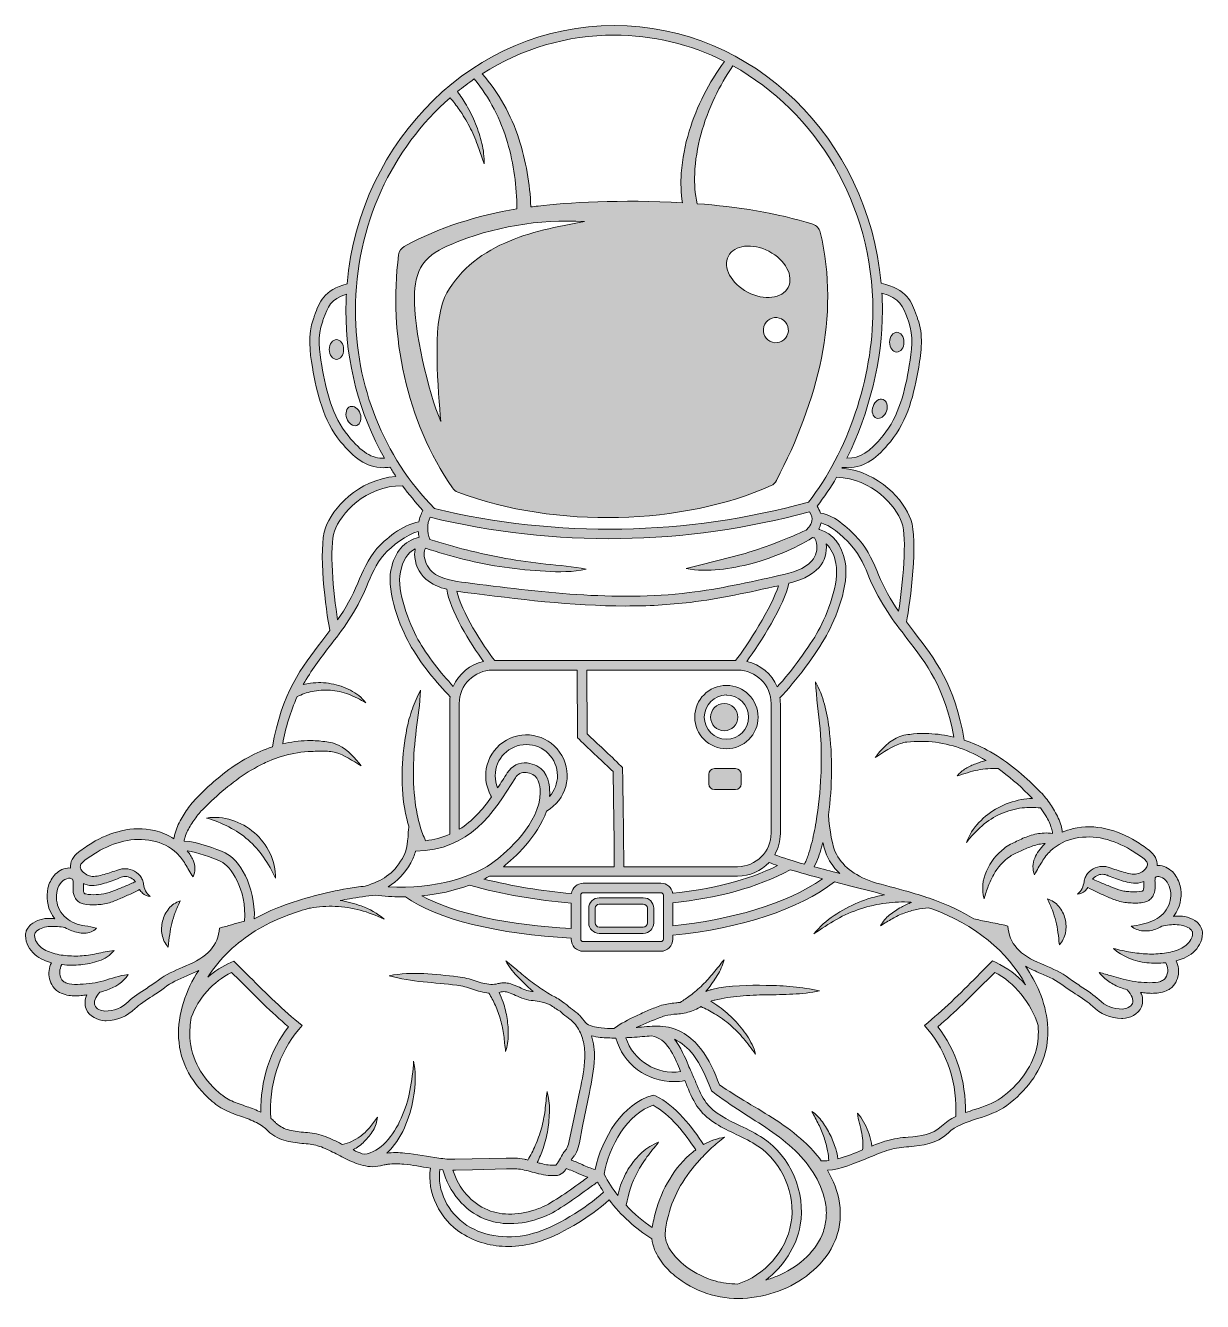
# Model space of a CAD drawing. Extents: x 0 to 722, y -2 to 781.
import ezdxf

# ---------------------------------------------------------------- set-up
doc = ezdxf.new("R2010")
doc.units = 0
doc.header["$MEASUREMENT"] = 0
doc.layers.add('Layer 1', color=7, linetype='Continuous')

# ---------------------------------------------------------------- blocks, each defined once
blk = doc.blocks.new('block 4')
at = {"layer": 'Layer 1'}
h = blk.add_hatch(color=7, dxfattribs=at)
h.dxf.hatch_style = 2
edge = h.paths.add_edge_path()
edge.add_spline(control_points=[(11, 207.61), (12.58, 206.91), (14.22, 206.34), (15.9, 205.9), (15.16, 204.4), (14.67, 202.78), (14.45, 201.12), (14, 197.71), (14.83, 194.26), (16.77, 191.42), (17.29, 190.67), (17.89, 189.97), (18.56, 189.35), (19.25, 188.74), (20, 188.2), (20.8, 187.75), (22.25, 186.97), (23.8, 186.41), (25.42, 186.1), (28.27, 185.59), (31.18, 185.48), (34.06, 185.77), (35.24, 185.86), (36.43, 186), (37.6, 186.15), (36.26, 183.47), (36.12, 180.36), (37.19, 177.57), (39.12, 172.83), (44.47, 170.57), (48.64, 170.39), (48.64, 170.39), (49.39, 170.39), (49.39, 170.39), (56.08, 170.5), (62.47, 173.16), (67.25, 177.83), (69.62, 180.09), (73.99, 182.96), (77.86, 185.5), (80.64, 187.33), (83.27, 189.06), (85.22, 190.58), (89.16, 193.58), (93.9, 195.69), (98.93, 197.88), (101.38, 198.94), (103.85, 200.02), (106.26, 201.23), (102.25, 195.13), (99.09, 188.52), (96.87, 181.57), (94.62, 174.53), (93.63, 167.14), (93.94, 159.75), (94.34, 152.23), (96.44, 144.9), (100.09, 138.32), (103.71, 131.84), (108.45, 126.06), (114.09, 121.25), (114.77, 120.63), (115.5, 120.08), (116.21, 119.49), (116.97, 118.87), (117.76, 118.29), (118.58, 117.75), (120.18, 116.71), (121.85, 115.79), (123.58, 114.99), (126.99, 113.42), (130.41, 112.3), (133.68, 111.16), (136.82, 110.14), (139.87, 108.86), (142.81, 107.35), (144.15, 106.61), (145.42, 105.74), (146.6, 104.75), (147.19, 104.26), (147.65, 103.81), (148.26, 103.2), (148.97, 102.47), (149.73, 101.78), (150.54, 101.15), (153.74, 98.7), (157.48, 97.04), (161.44, 96.29), (164.99, 95.65), (168.57, 95.19), (172.17, 94.91), (175.37, 94.67), (178.53, 94), (181.55, 92.91), (184.67, 91.67), (187.72, 90.25), (190.68, 88.66), (193.76, 87.08), (196.9, 85.4), (200.27, 83.93), (203.8, 82.29), (207.58, 81.25), (211.45, 80.85), (213.58, 80.7), (215.71, 80.9), (217.77, 81.45), (217.77, 81.45), (220.06, 81.97), (220.06, 81.97), (220.84, 82.12), (221.63, 82.2), (222.41, 82.32), (225.65, 82.65), (228.93, 82.65), (232.17, 82.32), (237.46, 81.86), (242.85, 80.8), (248.43, 79.92), (246.26, 65.03), (253.99, 48.77), (267.66, 39.92), (276.26, 34.56), (286.22, 31.78), (296.35, 31.92), (302.1, 31.93), (307.82, 32.73), (313.35, 34.31), (326.88, 38.16), (346.54, 49.74), (358.12, 60.46), (365.31, 50.97), (374.21, 42.9), (384.36, 36.67), (384.61, 34.35), (385.19, 32.07), (386.06, 29.9), (387.58, 26.25), (389.7, 22.87), (392.32, 19.9), (394.82, 17.03), (397.62, 14.45), (400.69, 12.2), (406.74, 7.73), (413.52, 4.37), (420.74, 2.27), (435.36, -1.84), (450.91, -0.08), (464.58, 5.49), (471.5, 8.34), (477.9, 12.32), (483.52, 17.27), (489.3, 22.31), (493.86, 28.59), (496.87, 35.64), (498.33, 39.24), (499.3, 43.02), (499.76, 46.88), (500.14, 50.72), (500.06, 54.6), (499.52, 58.42), (498.33, 65.56), (495.8, 72.42), (492.07, 78.63), (500.07, 79.22), (508.86, 82.83), (517.49, 86.4), (522, 88.26), (526.26, 90.02), (530.09, 91.2), (534.02, 92.24), (538.04, 92.87), (542.09, 93.1), (550.42, 93.85), (559.04, 94.64), (566.09, 101.47), (570.69, 105.95), (577.26, 108.07), (584.22, 110.31), (590.4, 112.31), (596.79, 114.37), (602.08, 118.31), (614.08, 127.19), (622.54, 138.71), (625.75, 150.75), (627.22, 156.41), (627.7, 162.28), (627.18, 168.11), (627.18, 168.11), (627.28, 168.11), (627.28, 168.11), (627.28, 168.25), (627.2, 168.38), (627.16, 168.52), (626.51, 175.25), (624.84, 181.84), (622.22, 188.07), (619.91, 193.6), (617.01, 198.86), (613.58, 203.77), (616.65, 202.07), (619.89, 200.66), (623.07, 199.28), (628.07, 197.1), (632.85, 195.03), (636.78, 191.98), (638.78, 190.46), (641.36, 188.73), (644.15, 186.9), (648.01, 184.37), (652.39, 181.49), (654.75, 179.23), (659.53, 174.55), (665.91, 171.87), (672.6, 171.75), (672.6, 171.75), (673.35, 171.75), (673.35, 171.75), (677.52, 171.89), (682.88, 174.19), (684.81, 178.93), (685.91, 181.8), (685.72, 185.01), (684.29, 187.73), (685.5, 187.56), (686.72, 187.42), (687.95, 187.33), (690.81, 187.02), (693.7, 187.11), (696.54, 187.61), (698.14, 187.92), (699.69, 188.46), (701.13, 189.22), (701.93, 189.65), (702.68, 190.16), (703.36, 190.76), (704.02, 191.36), (704.62, 192.03), (705.14, 192.76), (707.09, 195.58), (707.93, 199.01), (707.49, 202.41), (707.29, 204.05), (706.82, 205.64), (706.1, 207.12), (707.79, 207.53), (709.44, 208.1), (711.03, 208.8), (715.04, 210.45), (718.38, 213.39), (720.51, 217.17), (721.66, 219.23), (722.25, 221.55), (722.23, 223.9), (722.22, 224.53), (722.15, 225.16), (722.03, 225.78), (721.94, 226.15), (721.84, 226.52), (721.72, 226.88), (721.72, 226.88), (721.28, 227.83), (721.28, 227.83), (720.67, 228.94), (719.86, 229.94), (718.9, 230.76), (715.24, 233.85), (710.82, 234.62), (706.84, 234.54), (706.01, 234.54), (705.2, 234.46), (704.39, 234.37), (705.01, 235.15), (705.57, 235.97), (706.07, 236.82), (708.94, 241.73), (709.81, 247.56), (708.5, 253.09), (707.82, 255.96), (706.48, 258.63), (704.59, 260.89), (702.48, 263.38), (699.54, 265.03), (696.31, 265.52), (695.67, 265.59), (695.03, 265.59), (694.39, 265.52), (694.54, 267.23), (694.19, 268.95), (693.39, 270.47), (692.41, 272.21), (691.07, 273.72), (689.47, 274.92), (686.87, 276.93), (684.16, 278.79), (681.35, 280.49), (675.68, 284), (669.49, 286.57), (663, 288.1), (656.4, 289.63), (649.53, 289.65), (642.92, 288.16), (640.6, 287.63), (638.34, 286.89), (636.16, 285.95), (636.07, 287.32), (635.83, 288.68), (635.46, 290), (634.51, 293.15), (633.19, 296.17), (631.52, 299), (629.93, 301.78), (628.14, 304.43), (626.14, 306.93), (625.13, 308.2), (624.06, 309.41), (622.93, 310.56), (622.93, 310.56), (619.66, 313.82), (619.66, 313.82), (615.24, 318.14), (610.59, 322.22), (605.73, 326.04), (600.85, 329.92), (595.64, 333.37), (590.16, 336.33), (585.62, 338.79), (580.88, 340.86), (576, 342.52), (570.47, 376.15), (557.8, 392.57), (545.54, 408.44), (543.89, 410.57), (542.23, 412.73), (540.54, 414.92), (542.99, 427.12), (547.88, 465.05), (543.23, 477.81), (539.05, 489.3), (524.12, 507.05), (500.95, 509.34), (501.03, 509.49), (501.12, 509.63), (501.2, 509.77), (502.32, 509.64), (503.45, 509.57), (504.58, 509.56), (515.33, 509.56), (522.78, 515.76), (530.74, 525.49), (541.37, 538.49), (545.35, 555.11), (548.08, 571.15), (549.66, 580.44), (551.08, 591.15), (547.46, 600.92), (547.2, 601.62), (546.96, 602.31), (546.71, 602.99), (543.77, 611.28), (540.97, 619.1), (525.05, 622.69), (517.1, 711.26), (446.66, 780.75), (361.21, 780.75), (275.76, 780.75), (205.1, 711.03), (197.32, 622.26), (182.94, 618.5), (180.23, 610.96), (177.39, 602.99), (177.15, 602.31), (176.91, 601.62), (176.65, 600.92), (173.07, 591.17), (174.45, 580.44), (176.03, 571.15), (178.75, 555.15), (182.74, 538.47), (193.37, 525.49), (201.37, 515.76), (208.78, 509.56), (219.53, 509.56), (220.9, 509.58), (222.27, 509.68), (223.62, 509.88), (224.81, 507.97), (226.03, 506.07), (227.3, 504.21), (203.58, 502.32), (188.3, 484.21), (184.05, 472.6), (179.4, 459.83), (184.3, 421.9), (186.75, 409.71), (185.1, 407.51), (183.44, 405.36), (181.8, 403.23), (169.67, 387.52), (157.14, 371.23), (151.52, 338.33), (146.38, 336.68), (141.41, 334.53), (136.69, 331.9), (131.15, 328.91), (125.9, 325.43), (121, 321.48), (116.13, 317.63), (111.49, 313.48), (107.12, 309.06), (107.12, 309.06), (103.94, 305.75), (103.94, 305.75), (102.8, 304.58), (101.73, 303.35), (100.73, 302.06), (98.75, 299.51), (96.98, 296.82), (95.41, 294), (93.77, 291.12), (92.5, 288.04), (91.62, 284.85), (91.38, 284.04), (91.26, 283.14), (91.08, 282.29), (91.08, 282.29), (91.08, 281.97), (91.08, 281.97), (87.4, 284.32), (83.34, 286.01), (79.08, 286.97), (72.45, 288.45), (65.58, 288.43), (58.96, 286.89), (52.49, 285.38), (46.3, 282.82), (40.64, 279.33), (37.83, 277.62), (35.12, 275.75), (32.51, 273.75), (30.91, 272.55), (29.57, 271.02), (28.59, 269.28), (27.73, 267.67), (27.38, 265.83), (27.59, 264.01), (26.96, 264.07), (26.34, 264.07), (25.71, 264.01), (22.55, 263.54), (19.67, 261.93), (17.61, 259.49), (15.74, 257.25), (14.42, 254.6), (13.76, 251.75), (12.45, 246.28), (13.29, 240.52), (16.11, 235.66), (16.67, 234.69), (17.3, 233.76), (18, 232.88), (17.05, 233.01), (16.09, 233.09), (15.13, 233.11), (10.83, 233.36), (6.58, 232), (3.22, 229.3), (2.28, 228.49), (1.49, 227.52), (0.9, 226.43), (0.9, 226.43), (0.48, 225.5), (0.48, 225.5), (0.37, 225.15), (0.27, 224.8), (0.18, 224.44), (0.07, 223.83), (0.01, 223.22), (0, 222.6), (-0.03, 220.29), (0.55, 218.01), (1.67, 215.99), (3.78, 212.25), (7.06, 209.3), (11, 207.61)], knot_values=[0, 0, 0, 0, 1, 1, 1, 2, 2, 2, 3, 3, 3, 4, 4, 4, 5, 5, 5, 6, 6, 6, 7, 7, 7, 8, 8, 8, 9, 9, 9, 10, 10, 10, 11, 11, 11, 12, 12, 12, 13, 13, 13, 14, 14, 14, 15, 15, 15, 16, 16, 16, 17, 17, 17, 18, 18, 18, 19, 19, 19, 20, 20, 20, 21, 21, 21, 22, 22, 22, 23, 23, 23, 24, 24, 24, 25, 25, 25, 26, 26, 26, 27, 27, 27, 28, 28, 28, 29, 29, 29, 30, 30, 30, 31, 31, 31, 32, 32, 32, 33, 33, 33, 34, 34, 34, 35, 35, 35, 36, 36, 36, 37, 37, 37, 38, 38, 38, 39, 39, 39, 40, 40, 40, 41, 41, 41, 42, 42, 42, 43, 43, 43, 44, 44, 44, 45, 45, 45, 46, 46, 46, 47, 47, 47, 48, 48, 48, 49, 49, 49, 50, 50, 50, 51, 51, 51, 52, 52, 52, 53, 53, 53, 54, 54, 54, 55, 55, 55, 56, 56, 56, 57, 57, 57, 58, 58, 58, 59, 59, 59, 60, 60, 60, 61, 61, 61, 62, 62, 62, 63, 63, 63, 64, 64, 64, 65, 65, 65, 66, 66, 66, 67, 67, 67, 68, 68, 68, 69, 69, 69, 70, 70, 70, 71, 71, 71, 72, 72, 72, 73, 73, 73, 74, 74, 74, 75, 75, 75, 76, 76, 76, 77, 77, 77, 78, 78, 78, 79, 79, 79, 80, 80, 80, 81, 81, 81, 82, 82, 82, 83, 83, 83, 84, 84, 84, 85, 85, 85, 86, 86, 86, 87, 87, 87, 88, 88, 88, 89, 89, 89, 90, 90, 90, 91, 91, 91, 92, 92, 92, 93, 93, 93, 94, 94, 94, 95, 95, 95, 96, 96, 96, 97, 97, 97, 98, 98, 98, 99, 99, 99, 100, 100, 100, 101, 101, 101, 102, 102, 102, 103, 103, 103, 104, 104, 104, 105, 105, 105, 106, 106, 106, 107, 107, 107, 108, 108, 108, 109, 109, 109, 110, 110, 110, 111, 111, 111, 112, 112, 112, 113, 113, 113, 114, 114, 114, 115, 115, 115, 116, 116, 116, 117, 117, 117, 118, 118, 118, 119, 119, 119, 120, 120, 120, 121, 121, 121, 122, 122, 122, 123, 123, 123, 124, 124, 124, 125, 125, 125, 126, 126, 126, 127, 127, 127, 128, 128, 128, 129, 129, 129, 130, 130, 130, 131, 131, 131, 132, 132, 132, 133, 133, 133, 134, 134, 134, 135, 135, 135, 136, 136, 136, 137, 137, 137, 138, 138, 138, 139, 139, 139, 140, 140, 140, 141, 141, 141, 142, 142, 142, 143, 143, 143, 144, 144, 144, 145, 145, 145, 146, 146, 146, 147, 147, 147, 148, 148, 148, 149, 149, 149, 150, 150, 150, 151, 151, 151, 152, 152, 152, 153, 153, 153, 154, 154, 154, 155, 155, 155, 156, 156, 156, 157, 157, 157, 158, 158, 158, 159, 159, 159, 160, 160, 160, 161, 161, 161, 161], degree=3, periodic=1)
edge = h.paths.add_edge_path()
edge.add_spline(control_points=[(136, 117.61), (132.68, 118.77), (129.45, 119.85), (126.51, 121.2), (125.08, 121.86), (123.7, 122.61), (122.37, 123.46), (121.73, 123.9), (121.15, 124.31), (120.52, 124.82), (119.89, 125.33), (119.23, 125.82), (118.61, 126.42), (113.6, 130.7), (109.39, 135.84), (106.18, 141.6), (103.02, 147.28), (101.2, 153.6), (100.87, 160.09), (100.67, 164.19), (100.95, 168.29), (101.71, 172.32), (106.13, 184.35), (114.97, 194.25), (126.44, 199.98), (126.44, 199.98), (131.22, 195.2), (131.22, 195.2), (141.22, 185.2), (150.69, 175.65), (161.34, 166.63), (150.21, 152.56), (143.98, 133.15), (144.42, 114.22), (141.68, 115.51), (138.87, 116.65), (136, 117.61)], knot_values=[0, 0, 0, 0, 1, 1, 1, 2, 2, 2, 3, 3, 3, 4, 4, 4, 5, 5, 5, 6, 6, 6, 7, 7, 7, 8, 8, 8, 9, 9, 9, 10, 10, 10, 11, 11, 11, 12, 12, 12, 12], degree=3, periodic=1)
edge = h.paths.add_edge_path()
edge.add_spline(control_points=[(311.8, 39.97), (297.29, 35.84), (282, 37.67), (270.9, 44.86), (259.09, 52.52), (252.4, 66.47), (254.27, 79.16), (254.27, 79.16), (256.08, 78.97), (256.08, 78.97), (259.72, 65.28), (269.39, 53.79), (281.46, 48.89), (286.47, 46.88), (291.83, 45.86), (297.23, 45.89), (303.92, 45.97), (310.55, 47.23), (316.8, 49.61), (325.05, 52.61), (335.42, 60.17), (344.57, 66.81), (346.83, 68.45), (348.99, 70.02), (351, 71.43), (352.17, 69.34), (353.42, 67.3), (354.75, 65.29), (344, 55.15), (324.54, 43.61), (311.75, 39.97), (311.75, 39.97), (311.8, 39.97), (311.8, 39.97)], knot_values=[0, 0, 0, 0, 1, 1, 1, 2, 2, 2, 3, 3, 3, 4, 4, 4, 5, 5, 5, 6, 6, 6, 7, 7, 7, 8, 8, 8, 9, 9, 9, 10, 10, 10, 11, 11, 11, 11], degree=3, periodic=1)
edge = h.paths.add_edge_path()
edge.add_spline(control_points=[(314.92, 76.53), (318.7, 75.46), (322.64, 75.13), (326.54, 75.53), (328.11, 75.86), (329.52, 76.72), (330.54, 77.96), (331.01, 78.49), (331.43, 79.04), (331.82, 79.63), (334.34, 78.82), (336.81, 77.85), (339.21, 76.72), (341.12, 75.87), (343.06, 75.03), (344.98, 74.32), (343.73, 73.43), (342.45, 72.51), (341.13, 71.54), (332.29, 65.12), (322.27, 57.85), (314.78, 55.09), (303.41, 50.92), (292.65, 50.64), (283.66, 54.28), (273.8, 58.28), (265.76, 67.49), (262.25, 78.62), (262.25, 78.62), (263.76, 78.62), (263.76, 78.62), (263.76, 78.62), (274.24, 78.91), (274.24, 78.91), (274.24, 78.91), (295.19, 79.51), (295.19, 79.51), (295.19, 79.51), (297.8, 79.59), (297.8, 79.59), (298.69, 79.59), (299.57, 79.59), (300.26, 79.59), (301.81, 79.54), (303.36, 79.35), (304.88, 79.02), (308, 78.44), (311.32, 77.39), (314.87, 76.53), (314.87, 76.53), (314.92, 76.53), (314.92, 76.53)], knot_values=[0, 0, 0, 0, 1, 1, 1, 2, 2, 2, 3, 3, 3, 4, 4, 4, 5, 5, 5, 6, 6, 6, 7, 7, 7, 8, 8, 8, 9, 9, 9, 10, 10, 10, 11, 11, 11, 12, 12, 12, 13, 13, 13, 14, 14, 14, 15, 15, 15, 16, 16, 16, 17, 17, 17, 17], degree=3, periodic=1)
edge = h.paths.add_edge_path()
edge.add_spline(control_points=[(386.62, 53.04), (385.76, 49.89), (385.09, 46.69), (384.62, 43.46), (378.77, 47.38), (373.4, 51.98), (368.62, 57.16), (369.81, 64.25), (372.11, 71.1), (375.44, 77.47), (377.18, 80.72), (379.16, 83.84), (381.36, 86.8), (383.54, 89.8), (385.94, 92.73), (388.46, 95.8), (384.7, 94.39), (381.25, 92.28), (378.29, 89.57), (375.3, 86.85), (372.69, 83.75), (370.5, 80.36), (368.29, 76.95), (366.5, 73.28), (365.15, 69.45), (364.46, 67.41), (363.9, 65.32), (363.48, 63.21), (360.31, 67.29), (357.5, 71.64), (355.09, 76.21), (357.84, 93.35), (369.81, 113.8), (385.09, 118.49), (395.72, 113.06), (404.92, 100.76), (411.28, 91.15), (410.69, 90.71), (410.09, 90.28), (409.52, 89.82), (403.8, 85.21), (398.97, 79.58), (395.29, 73.22), (391.47, 66.92), (388.54, 60.13), (386.57, 53.04), (386.57, 53.04), (386.62, 53.04), (386.62, 53.04)], knot_values=[0, 0, 0, 0, 1, 1, 1, 2, 2, 2, 3, 3, 3, 4, 4, 4, 5, 5, 5, 6, 6, 6, 7, 7, 7, 8, 8, 8, 9, 9, 9, 10, 10, 10, 11, 11, 11, 12, 12, 12, 13, 13, 13, 14, 14, 14, 15, 15, 15, 16, 16, 16, 16], degree=3, periodic=1)
edge = h.paths.add_edge_path()
edge.add_spline(control_points=[(405.89, 19.2), (400.71, 22.95), (396.19, 27.7), (393.89, 33.07), (392.76, 35.65), (392.33, 38.49), (392.62, 41.29), (393.02, 44.54), (393.64, 47.77), (394.46, 50.94), (396.13, 57.34), (398.66, 63.49), (402, 69.2), (405.41, 74.89), (409.38, 80.22), (413.85, 85.12), (416.08, 87.61), (418.44, 89.99), (420.95, 92.3), (423.53, 94.64), (426.22, 96.84), (429.02, 98.91), (424.47, 98.22), (420.1, 96.67), (416.13, 94.34), (409.18, 104.85), (398.91, 118.49), (386.55, 124.27), (386.55, 124.27), (385.6, 124.71), (385.6, 124.71), (385.6, 124.71), (384.6, 124.45), (384.6, 124.45), (366.9, 119.87), (353.34, 98.32), (349.6, 79.02), (346.86, 79.84), (344.18, 80.87), (341.6, 82.11), (339.37, 83.11), (337.1, 84.11), (334.88, 84.84), (334.95, 84.95), (335.01, 85.08), (335.08, 85.19), (335.4, 85.78), (335.77, 86.35), (336.18, 86.88), (336.18, 86.88), (336.66, 87.44), (336.66, 87.44), (336.85, 87.68), (337.05, 87.92), (337.22, 88.18), (337.55, 88.67), (337.85, 89.17), (338.11, 89.7), (338.93, 91.54), (339.51, 93.47), (339.84, 95.46), (339.84, 95.46), (341.84, 105.75), (341.84, 105.75), (341.84, 105.75), (346, 126.27), (346, 126.27), (347.37, 133.08), (348.92, 140.11), (349.08, 147.5), (349.25, 152.12), (348.64, 156.74), (347.3, 161.17), (349.07, 160.71), (350.87, 160.38), (352.68, 160.17), (355.86, 159.84), (359.05, 159.69), (362.24, 159.73), (366.75, 143.76), (381.41, 132.8), (398, 132.98), (400.21, 132.99), (402.41, 133.19), (404.58, 133.6), (405.08, 132.44), (405.58, 131.27), (406.05, 130.11), (407.98, 125.46), (409.97, 120.65), (413.18, 116.44), (419.08, 108.73), (427.77, 104.6), (436.18, 100.6), (440.76, 98.55), (445.2, 96.18), (449.44, 93.5), (464.49, 83.38), (472.83, 63.85), (469.71, 45.99), (466.71, 28.99), (453.45, 13.99), (436.98, 8.86), (432.29, 8.86), (427.63, 9.5), (423.11, 10.75), (416.9, 12.54), (411.06, 15.4), (405.84, 19.2), (405.84, 19.2), (405.89, 19.2), (405.89, 19.2)], knot_values=[0, 0, 0, 0, 1, 1, 1, 2, 2, 2, 3, 3, 3, 4, 4, 4, 5, 5, 5, 6, 6, 6, 7, 7, 7, 8, 8, 8, 9, 9, 9, 10, 10, 10, 11, 11, 11, 12, 12, 12, 13, 13, 13, 14, 14, 14, 15, 15, 15, 16, 16, 16, 17, 17, 17, 18, 18, 18, 19, 19, 19, 20, 20, 20, 21, 21, 21, 22, 22, 22, 23, 23, 23, 24, 24, 24, 25, 25, 25, 26, 26, 26, 27, 27, 27, 28, 28, 28, 29, 29, 29, 30, 30, 30, 31, 31, 31, 32, 32, 32, 33, 33, 33, 34, 34, 34, 35, 35, 35, 36, 36, 36, 37, 37, 37, 37], degree=3, periodic=1)
edge = h.paths.add_edge_path()
edge.add_spline(control_points=[(384.15, 161.05), (393.6, 159.71), (398.2, 148.49), (401.24, 141.05), (401.24, 141.05), (402.02, 139.15), (402.02, 139.15), (387.24, 137.02), (373.05, 145.78), (368.32, 159.95), (369.57, 160.01), (370.83, 160.05), (372.07, 160.12), (374.21, 160.24), (376.38, 160.43), (378.46, 160.63), (380.54, 160.83), (382.29, 160.96), (384.15, 161.05)], knot_values=[0, 0, 0, 0, 1, 1, 1, 2, 2, 2, 3, 3, 3, 4, 4, 4, 5, 5, 5, 6, 6, 6, 6], degree=3, periodic=1)
edge = h.paths.add_edge_path()
edge.add_spline(control_points=[(491.15, 47.88), (490.74, 44.82), (489.95, 41.82), (488.78, 38.96), (486.24, 33.15), (482.44, 27.99), (477.64, 23.85), (472.75, 19.6), (467.19, 16.19), (461.19, 13.75), (458.9, 12.82), (456.57, 12.01), (454.19, 11.33), (465.08, 19.47), (473.06, 31.65), (475.39, 44.99), (478.89, 65.05), (469.52, 86.99), (452.61, 98.37), (448.14, 101.22), (443.46, 103.74), (438.61, 105.9), (430.48, 109.77), (422.79, 113.42), (417.76, 120.01), (415.01, 123.61), (413.25, 127.86), (411.38, 132.36), (410.44, 134.63), (409.47, 136.98), (408.38, 139.25), (407.88, 140.25), (407.31, 141.67), (406.66, 143.25), (404.8, 147.79), (402.25, 154.02), (398.16, 158.96), (402.66, 156.82), (406.59, 153.62), (409.6, 149.65), (414.48, 143.47), (417.6, 135.82), (420.69, 128.04), (420.69, 128.04), (420.69, 128.04), (420.69, 128.04), (420.69, 128.04), (420.97, 127.3), (420.97, 127.3), (420.97, 127.3), (421.67, 126.76), (421.67, 126.76), (432.94, 118.08), (445.16, 111.13), (456.44, 103.32), (462.05, 99.51), (467.35, 95.28), (472.31, 90.66), (477.07, 86.08), (481.19, 80.88), (484.56, 75.2), (487.89, 69.68), (490.11, 63.57), (491.1, 57.2), (491.5, 54.11), (491.52, 50.98), (491.18, 47.88), (491.18, 47.88), (491.15, 47.88), (491.15, 47.88)], knot_values=[0, 0, 0, 0, 1, 1, 1, 2, 2, 2, 3, 3, 3, 4, 4, 4, 5, 5, 5, 6, 6, 6, 7, 7, 7, 8, 8, 8, 9, 9, 9, 10, 10, 10, 11, 11, 11, 12, 12, 12, 13, 13, 13, 14, 14, 14, 15, 15, 15, 16, 16, 16, 17, 17, 17, 18, 18, 18, 19, 19, 19, 20, 20, 20, 21, 21, 21, 22, 22, 22, 23, 23, 23, 23], degree=3, periodic=1)
edge = h.paths.add_edge_path()
edge.add_spline(control_points=[(620.09, 152.2), (617.22, 141.44), (609.59, 131.05), (598.6, 122.97), (594.08, 119.64), (588.41, 117.81), (582.41, 115.87), (580.53, 115.27), (578.63, 114.65), (576.75, 113.98), (577.25, 132.98), (571.02, 152.54), (559.83, 166.67), (570.51, 175.67), (580, 185.24), (590.01, 195.3), (590.01, 195.3), (594.72, 200.02), (594.72, 200.02), (606.66, 194.02), (617.34, 181.02), (621.36, 167.39), (621.81, 162.29), (621.38, 157.15), (620.09, 152.2)], knot_values=[0, 0, 0, 0, 1, 1, 1, 2, 2, 2, 3, 3, 3, 4, 4, 4, 5, 5, 5, 6, 6, 6, 7, 7, 7, 8, 8, 8, 8], degree=3, periodic=1)
edge = h.paths.add_edge_path()
edge.add_spline(control_points=[(613.65, 192.4), (608.57, 198.25), (602.31, 202.96), (595.28, 206.22), (595.28, 206.22), (593.45, 207.01), (593.45, 207.01), (593.45, 207.01), (592.04, 205.61), (592.04, 205.61), (592.04, 205.61), (585.87, 199.43), (585.87, 199.43), (575.26, 188.78), (565.24, 178.72), (553.87, 169.3), (553.87, 169.3), (551.56, 167.4), (551.56, 167.4), (551.56, 167.4), (553.56, 165.13), (553.56, 165.13), (565.56, 151.32), (572.04, 130.98), (570.83, 111.54), (567.6, 110.08), (564.63, 108.09), (562.05, 105.66), (556.5, 100.27), (549.27, 99.66), (541.62, 98.92), (537.16, 98.67), (532.73, 97.95), (528.42, 96.78), (525.53, 95.9), (522.49, 94.78), (519.31, 93.44), (519.24, 94.29), (519.13, 95.14), (518.97, 95.98), (518.54, 98.19), (517.91, 100.35), (517.08, 102.44), (516.26, 104.46), (515.33, 106.43), (514.29, 108.35), (513.29, 110.29), (512.02, 112.07), (510.5, 113.64), (510.68, 111.49), (511.09, 109.37), (511.72, 107.31), (512.28, 105.31), (512.72, 103.31), (513.15, 101.31), (513.53, 99.36), (513.77, 97.38), (513.86, 95.4), (513.9, 93.98), (513.83, 92.56), (513.67, 91.15), (508.75, 89.02), (503.7, 87.2), (498.55, 85.71), (498.22, 87.74), (497.77, 89.74), (497.19, 91.71), (496.31, 94.69), (495.16, 97.59), (493.77, 100.37), (492.39, 103.12), (490.79, 105.76), (489, 108.27), (487.25, 110.8), (485.07, 113), (482.56, 114.78), (483.89, 111.99), (485.32, 109.43), (486.64, 106.78), (487.97, 104.21), (489.1, 101.53), (490.01, 98.78), (490.92, 96.06), (491.65, 93.28), (492.19, 90.46), (492.55, 88.46), (492.8, 86.55), (492.98, 84.6), (491.44, 84.4), (489.87, 84.35), (488.32, 84.46), (485.17, 88.75), (481.6, 92.73), (477.67, 96.33), (472.31, 101.1), (466.58, 105.45), (460.54, 109.33), (448.94, 116.98), (436.9, 123.4), (425.85, 131.07), (422.85, 138.61), (419.63, 146.47), (414.24, 153.32), (411.46, 156.92), (408.08, 160.01), (404.24, 162.45), (400.28, 164.93), (395.79, 166.44), (391.14, 166.85), (386.76, 167.13), (382.36, 167.01), (378, 166.48), (376.89, 166.37), (375.81, 166.28), (374.73, 166.19), (374.73, 166.19), (377.62, 167.5), (377.62, 167.5), (380.07, 168.58), (382.55, 169.6), (385.04, 170.59), (385.04, 170.59), (388.79, 172.04), (388.79, 172.04), (390.03, 172.52), (391.37, 173.04), (392.37, 173.33), (394.8, 173.93), (397.29, 174.31), (399.79, 174.44), (402.77, 174.67), (405.72, 175.25), (408.57, 176.16), (410.03, 176.68), (411.45, 177.31), (412.82, 178.05), (413.36, 178.36), (413.91, 178.66), (414.43, 178.99), (417.33, 177.73), (420.14, 176.28), (422.85, 174.66), (426.19, 172.64), (429.35, 170.35), (432.32, 167.82), (435.33, 165.28), (438.1, 162.47), (440.6, 159.43), (443.14, 156.43), (445.49, 153.19), (447.97, 149.92), (446.87, 153.89), (445.13, 157.65), (442.83, 161.07), (440.51, 164.52), (437.89, 167.76), (435, 170.75), (432.12, 173.77), (428.96, 176.51), (425.56, 178.93), (423.92, 180.11), (422.2, 181.2), (420.44, 182.22), (420.44, 182.22), (421.14, 182.49), (421.14, 182.49), (421.71, 182.71), (422.35, 182.83), (422.95, 183.01), (428.03, 184.29), (433.21, 185.11), (438.44, 185.46), (443.76, 185.9), (449.14, 186.15), (454.55, 186.25), (459.96, 186.35), (465.38, 186.34), (470.84, 186.66), (476.37, 186.85), (481.87, 187.54), (487.27, 188.75), (481.81, 189.84), (476.43, 190.61), (470.98, 191.18), (465.53, 191.75), (460.07, 191.93), (454.58, 192.04), (443.58, 192.12), (432.58, 192.27), (421.23, 189.54), (420.52, 189.35), (419.82, 189.22), (419.1, 188.97), (419.1, 188.97), (417.4, 188.36), (417.4, 188.36), (417.73, 188.74), (418.09, 189.1), (418.4, 189.5), (420.62, 192.23), (422.65, 195.11), (424.48, 198.11), (426.34, 201.09), (427.74, 204.34), (428.63, 207.74), (426.36, 205.04), (424.33, 202.33), (422.21, 199.74), (420.12, 197.11), (417.84, 194.63), (415.41, 192.31), (413, 189.98), (410.46, 187.79), (407.8, 185.75), (405.8, 184.28), (403.8, 182.92), (401.69, 181.63), (400.83, 181.5), (399.94, 181.39), (399.01, 181.31), (396.07, 181.11), (393.16, 180.63), (390.32, 179.87), (388.72, 179.36), (387.52, 178.87), (386.22, 178.36), (384.92, 177.85), (383.65, 177.36), (382.38, 176.78), (379.84, 175.69), (377.32, 174.55), (374.82, 173.36), (369.99, 171.15), (365.35, 168.55), (360.94, 165.58), (358.37, 165.58), (355.82, 165.7), (353.33, 165.97), (351.41, 166.16), (349.51, 166.52), (347.66, 167.05), (346.14, 167.39), (344.73, 168.12), (343.58, 169.18), (343.58, 169.18), (343.58, 169.18), (343.58, 169.18), (342.54, 170.81), (341.31, 172.32), (339.93, 173.67), (339.24, 174.39), (338.49, 175.06), (337.7, 175.67), (337.7, 175.67), (335.57, 177.24), (335.57, 177.24), (334.07, 178.37), (332.52, 179.7), (330.84, 181.01), (330.84, 181.01), (330.84, 181.08), (330.84, 181.08), (330.84, 181.08), (330.33, 181.37), (330.33, 181.37), (329.27, 182.23), (328.16, 183.02), (327, 183.75), (325.85, 184.43), (324.64, 185.03), (323.4, 185.53), (322.73, 185.94), (322.06, 186.33), (321.4, 186.75), (318.26, 188.7), (315.23, 190.83), (312.21, 192.98), (309.19, 195.13), (306.27, 197.46), (303.44, 199.88), (300.61, 202.3), (297.77, 204.75), (294.7, 207.06), (296.6, 203.74), (298.89, 200.66), (301.52, 197.89), (304.1, 195.1), (306.81, 192.4), (309.63, 189.83), (310.23, 189.27), (310.86, 188.76), (311.47, 188.23), (311.47, 188.23), (310.78, 188.3), (310.78, 188.3), (309.31, 188.42), (307.87, 188.77), (306.52, 189.35), (303.52, 190.5), (300.4, 192.35), (296.34, 193.3), (295.28, 193.52), (294.19, 193.62), (293.11, 193.6), (292.55, 193.59), (291.98, 193.54), (291.43, 193.44), (291.15, 193.44), (290.87, 193.34), (290.59, 193.27), (290.59, 193.27), (289.89, 193.1), (289.89, 193.1), (288.47, 192.72), (286.99, 192.56), (285.52, 192.63), (282.26, 192.9), (279.06, 193.61), (276, 194.75), (274.35, 195.29), (272.63, 195.85), (270.83, 196.32), (269.03, 196.8), (267.19, 197.13), (265.33, 197.32), (251.38, 198.79), (237.33, 200.86), (223.24, 197.93), (237.03, 193.93), (250.91, 194), (264.69, 192.08), (266.31, 191.91), (267.92, 191.62), (269.49, 191.2), (271.07, 190.79), (272.67, 190.26), (274.34, 189.7), (277.57, 188.52), (280.93, 187.72), (284.34, 187.32), (285.81, 184.89), (287.13, 182.37), (288.29, 179.78), (289.58, 176.86), (290.66, 173.85), (291.52, 170.78), (292.41, 167.69), (293.06, 164.53), (293.46, 161.34), (293.87, 158.13), (294.15, 154.89), (294.6, 151.54), (295.69, 154.76), (296.23, 158.14), (296.22, 161.54), (296.25, 164.94), (296.01, 168.33), (295.51, 171.69), (295, 175.09), (294.19, 178.43), (293.09, 181.69), (292.4, 183.76), (291.58, 185.78), (290.65, 187.75), (290.65, 187.75), (291.28, 187.89), (291.28, 187.89), (291.28, 187.89), (291.85, 188.03), (291.85, 188.03), (291.85, 188.03), (292.3, 188.12), (292.3, 188.12), (292.6, 188.17), (292.91, 188.19), (293.22, 188.2), (293.89, 188.21), (294.56, 188.14), (295.22, 187.99), (298.02, 187.4), (301, 185.67), (304.49, 184.26), (306.35, 183.47), (308.33, 182.98), (310.35, 182.8), (311.99, 182.67), (313.63, 182.46), (315.25, 182.17), (317.53, 181.76), (319.76, 181.07), (321.88, 180.12), (323.88, 178.73), (325.88, 177.37), (327.98, 176.12), (327.98, 176.12), (327.98, 176.12), (327.98, 176.12), (329.29, 175.05), (330.64, 173.9), (332.13, 172.75), (332.13, 172.75), (334.21, 171.2), (334.21, 171.2), (334.81, 170.74), (335.37, 170.24), (335.9, 169.7), (336.99, 168.61), (337.96, 167.4), (338.78, 166.1), (340.45, 163.41), (341.66, 160.45), (342.34, 157.36), (343.05, 154.19), (343.34, 150.94), (343.21, 147.7), (343.04, 141.09), (341.55, 134.39), (340.13, 127.54), (340.13, 127.54), (335.85, 107.03), (335.85, 107.03), (335.85, 107.03), (333.67, 96.75), (333.67, 96.75), (333.43, 95.29), (333.01, 93.86), (332.42, 92.5), (332.3, 92.24), (332.16, 92), (331.99, 91.77), (331.92, 91.66), (331.84, 91.57), (331.76, 91.46), (331.76, 91.46), (331.38, 91.04), (331.38, 91.04), (330.7, 90.21), (330.09, 89.32), (329.57, 88.38), (328.63, 86.77), (327.85, 85.26), (327.01, 83.94), (326.65, 83.35), (326.24, 82.78), (325.79, 82.26), (325.66, 82.11), (325.51, 81.97), (325.35, 81.85), (322.32, 81.63), (319.27, 81.95), (316.35, 82.79), (315.57, 82.98), (314.78, 83.19), (313.98, 83.41), (315.38, 86.19), (316.58, 89.06), (317.58, 92), (318.88, 95.76), (319.86, 99.63), (320.5, 103.56), (321.13, 107.46), (321.46, 111.39), (321.5, 115.34), (321.58, 119.26), (321.08, 123.17), (320, 126.94), (319.56, 123.03), (319.26, 119.24), (318.78, 115.48), (318.33, 111.73), (317.59, 108.02), (316.56, 104.39), (315.56, 100.79), (314.31, 97.25), (312.83, 93.82), (311.49, 90.77), (309.96, 87.79), (308.27, 84.92), (307.57, 85.09), (306.87, 85.26), (306.15, 85.41), (304.26, 85.83), (302.33, 86.07), (300.39, 86.14), (299.34, 86.14), (298.46, 86.14), (297.61, 86.14), (297.61, 86.14), (294.99, 86.08), (294.99, 86.08), (294.99, 86.08), (273.99, 85.61), (273.99, 85.61), (273.99, 85.61), (263.53, 85.38), (263.53, 85.38), (260.21, 85.36), (256.89, 85.59), (253.6, 86.07), (246.88, 86.96), (240.02, 88.55), (232.74, 89.19), (229.07, 89.56), (225.36, 89.56), (221.69, 89.19), (222.85, 90.22), (223.93, 91.33), (224.92, 92.52), (228.98, 97.43), (232.13, 103.03), (234.23, 109.05), (236.39, 114.89), (237.87, 120.95), (238.65, 127.13), (239.45, 133.26), (239.27, 139.47), (238.12, 145.54), (237.81, 139.5), (237.07, 133.48), (235.92, 127.54), (234.75, 121.68), (232.92, 115.98), (230.46, 110.54), (228.18, 105.17), (225.02, 100.23), (221.1, 95.91), (217.41, 91.98), (212.82, 89.09), (207.9, 88.42), (206.22, 88.9), (204.57, 89.5), (202.97, 90.21), (202.3, 90.5), (201.63, 90.85), (200.97, 91.16), (203.5, 92.54), (205.83, 94.25), (207.89, 96.26), (209.98, 98.3), (211.81, 100.61), (213.31, 103.12), (214.83, 105.58), (215.74, 108.37), (215.96, 111.26), (214.29, 108.92), (212.75, 106.74), (211.04, 104.71), (209.36, 102.69), (207.42, 100.9), (205.27, 99.38), (202.03, 97.04), (198.37, 95.34), (194.49, 94.38), (194.49, 94.38), (193.8, 94.74), (193.8, 94.74), (190.62, 96.46), (187.35, 98), (184, 99.35), (180.46, 100.64), (176.76, 101.44), (173, 101.74), (169.65, 102), (166.31, 102.43), (163, 103.02), (160.07, 103.55), (157.3, 104.76), (154.92, 106.56), (154.35, 107.01), (153.81, 107.49), (153.31, 108.01), (152.63, 108.71), (151.9, 109.38), (151.15, 110.01), (150.96, 110.17), (150.75, 110.31), (150.55, 110.46), (149.04, 130.21), (155.55, 151.01), (167.76, 165.07), (167.76, 165.07), (169.76, 167.33), (169.76, 167.33), (169.76, 167.33), (167.45, 169.24), (167.45, 169.24), (156.09, 178.64), (146.08, 188.68), (135.45, 199.31), (135.45, 199.31), (129.22, 205.55), (129.22, 205.55), (129.22, 205.55), (127.8, 206.95), (127.8, 206.95), (127.8, 206.95), (125.98, 206.16), (125.98, 206.16), (120.83, 203.91), (116.06, 200.87), (111.85, 197.16), (115.56, 202.97), (119.96, 208.31), (124.96, 213.06), (134.83, 222.39), (146.47, 229.64), (159.2, 234.38), (163.87, 236.16), (168.62, 237.77), (173.45, 239.21), (173.89, 239.3), (174.33, 239.4), (174.78, 239.48), (179.82, 240.34), (184.95, 240.68), (190.06, 240.48), (195.22, 240.29), (200.34, 239.52), (205.32, 238.17), (210.36, 236.79), (215.27, 234.95), (219.98, 232.67), (215.9, 236.26), (211.15, 239), (206, 240.75), (201.78, 242.27), (197.43, 243.38), (193, 244.07), (194.93, 244.46), (196.87, 244.82), (198.81, 245.17), (204.07, 246.09), (209.39, 246.83), (214.71, 247.31), (220.02, 246.66), (225.36, 246.32), (230.71, 246.31), (231.5, 246.31), (232.28, 246.31), (233.06, 246.31), (251.97, 232.69), (290.4, 223.31), (334.79, 221.07), (334.79, 221.07), (334.79, 220.34), (334.79, 220.34), (334.8, 216.26), (338.1, 212.96), (342.18, 212.95), (342.18, 212.95), (389.84, 212.95), (389.84, 212.95), (393.92, 212.96), (397.22, 216.26), (397.23, 220.34), (397.23, 220.34), (397.23, 222.75), (397.23, 222.75), (439.58, 227.21), (474.54, 238.64), (496.35, 255.52), (496.35, 255.52), (507.24, 252.75), (507.24, 252.75), (513.89, 251.06), (520.63, 249.35), (527.12, 247.63), (521.6, 246.6), (516.19, 244.99), (511, 242.85), (505.8, 240.68), (500.83, 238), (496.16, 234.85), (491.5, 231.77), (487.33, 227.98), (483.82, 223.63), (488.26, 226.83), (492.87, 229.79), (497.62, 232.5), (502.33, 235.14), (507.28, 237.32), (512.41, 238.99), (517.5, 240.65), (522.74, 241.84), (528.05, 242.53), (533.1, 243.17), (538.2, 243.36), (543.29, 243.08), (543.29, 243.08), (543.77, 242.94), (543.77, 242.94), (541.6, 242.14), (539.49, 241.18), (537.47, 240.06), (534.93, 238.65), (532.53, 237.03), (530.27, 235.21), (527.99, 233.42), (526.1, 231.18), (524.72, 228.63), (527.2, 230.12), (529.49, 231.63), (531.85, 232.94), (534.19, 234.29), (536.64, 235.43), (539.18, 236.35), (541.69, 237.28), (544.26, 238.03), (546.87, 238.6), (549.24, 239.1), (551.64, 239.45), (554.05, 239.66), (554.05, 239.66), (556.13, 238.92), (556.13, 238.92), (582.28, 229.53), (602.82, 212.75), (613.65, 192.4)], knot_values=[0, 0, 0, 0, 1, 1, 1, 2, 2, 2, 3, 3, 3, 4, 4, 4, 5, 5, 5, 6, 6, 6, 7, 7, 7, 8, 8, 8, 9, 9, 9, 10, 10, 10, 11, 11, 11, 12, 12, 12, 13, 13, 13, 14, 14, 14, 15, 15, 15, 16, 16, 16, 17, 17, 17, 18, 18, 18, 19, 19, 19, 20, 20, 20, 21, 21, 21, 22, 22, 22, 23, 23, 23, 24, 24, 24, 25, 25, 25, 26, 26, 26, 27, 27, 27, 28, 28, 28, 29, 29, 29, 30, 30, 30, 31, 31, 31, 32, 32, 32, 33, 33, 33, 34, 34, 34, 35, 35, 35, 36, 36, 36, 37, 37, 37, 38, 38, 38, 39, 39, 39, 40, 40, 40, 41, 41, 41, 42, 42, 42, 43, 43, 43, 44, 44, 44, 45, 45, 45, 46, 46, 46, 47, 47, 47, 48, 48, 48, 49, 49, 49, 50, 50, 50, 51, 51, 51, 52, 52, 52, 53, 53, 53, 54, 54, 54, 55, 55, 55, 56, 56, 56, 57, 57, 57, 58, 58, 58, 59, 59, 59, 60, 60, 60, 61, 61, 61, 62, 62, 62, 63, 63, 63, 64, 64, 64, 65, 65, 65, 66, 66, 66, 67, 67, 67, 68, 68, 68, 69, 69, 69, 70, 70, 70, 71, 71, 71, 72, 72, 72, 73, 73, 73, 74, 74, 74, 75, 75, 75, 76, 76, 76, 77, 77, 77, 78, 78, 78, 79, 79, 79, 80, 80, 80, 81, 81, 81, 82, 82, 82, 83, 83, 83, 84, 84, 84, 85, 85, 85, 86, 86, 86, 87, 87, 87, 88, 88, 88, 89, 89, 89, 90, 90, 90, 91, 91, 91, 92, 92, 92, 93, 93, 93, 94, 94, 94, 95, 95, 95, 96, 96, 96, 97, 97, 97, 98, 98, 98, 99, 99, 99, 100, 100, 100, 101, 101, 101, 102, 102, 102, 103, 103, 103, 104, 104, 104, 105, 105, 105, 106, 106, 106, 107, 107, 107, 108, 108, 108, 109, 109, 109, 110, 110, 110, 111, 111, 111, 112, 112, 112, 113, 113, 113, 114, 114, 114, 115, 115, 115, 116, 116, 116, 117, 117, 117, 118, 118, 118, 119, 119, 119, 120, 120, 120, 121, 121, 121, 122, 122, 122, 123, 123, 123, 124, 124, 124, 125, 125, 125, 126, 126, 126, 127, 127, 127, 128, 128, 128, 129, 129, 129, 130, 130, 130, 131, 131, 131, 132, 132, 132, 133, 133, 133, 134, 134, 134, 135, 135, 135, 136, 136, 136, 137, 137, 137, 138, 138, 138, 139, 139, 139, 140, 140, 140, 141, 141, 141, 142, 142, 142, 143, 143, 143, 144, 144, 144, 145, 145, 145, 146, 146, 146, 147, 147, 147, 148, 148, 148, 149, 149, 149, 150, 150, 150, 151, 151, 151, 152, 152, 152, 153, 153, 153, 154, 154, 154, 155, 155, 155, 156, 156, 156, 157, 157, 157, 158, 158, 158, 159, 159, 159, 160, 160, 160, 161, 161, 161, 162, 162, 162, 163, 163, 163, 164, 164, 164, 165, 165, 165, 166, 166, 166, 167, 167, 167, 168, 168, 168, 169, 169, 169, 170, 170, 170, 171, 171, 171, 172, 172, 172, 173, 173, 173, 174, 174, 174, 175, 175, 175, 176, 176, 176, 177, 177, 177, 178, 178, 178, 179, 179, 179, 180, 180, 180, 181, 181, 181, 182, 182, 182, 183, 183, 183, 184, 184, 184, 185, 185, 185, 186, 186, 186, 187, 187, 187, 188, 188, 188, 189, 189, 189, 190, 190, 190, 191, 191, 191, 192, 192, 192, 193, 193, 193, 194, 194, 194, 195, 195, 195, 196, 196, 196, 197, 197, 197, 198, 198, 198, 199, 199, 199, 200, 200, 200, 201, 201, 201, 202, 202, 202, 203, 203, 203, 204, 204, 204, 205, 205, 205, 206, 206, 206, 207, 207, 207, 208, 208, 208, 209, 209, 209, 210, 210, 210, 211, 211, 211, 212, 212, 212, 213, 213, 213, 214, 214, 214, 215, 215, 215, 216, 216, 216, 217, 217, 217, 218, 218, 218, 219, 219, 219, 220, 220, 220, 221, 221, 221, 222, 222, 222, 223, 223, 223, 224, 224, 224, 225, 225, 225, 226, 226, 226, 227, 227, 227, 228, 228, 228, 229, 229, 229, 230, 230, 230, 231, 231, 231, 232, 232, 232, 233, 233, 233, 234, 234, 234, 235, 235, 235, 236, 236, 236, 237, 237, 237, 238, 238, 238, 239, 239, 239, 239], degree=3, periodic=1)
edge = h.paths.add_edge_path()
edge.add_spline(control_points=[(236.42, 267.1), (237.73, 269.36), (238.69, 271.8), (239.27, 274.35), (272.74, 275.02), (286.91, 297.53), (300.6, 319.35), (301.95, 321.63), (304.5, 322.92), (307.13, 322.65), (308.58, 322.42), (309.98, 321.98), (311.3, 321.34), (315.58, 319.45), (315.82, 311.89), (315.82, 310.4), (315.82, 291.47), (294.82, 273.57), (288.42, 268.54), (276.02, 258.84), (251.37, 250.66), (222.51, 252.54), (228.28, 255.96), (232.42, 260.44), (236.42, 267.1), (236.42, 267.1), (236.42, 267.1), (236.42, 267.1)], knot_values=[0, 0, 0, 0, 1, 1, 1, 2, 2, 2, 3, 3, 3, 4, 4, 4, 5, 5, 5, 6, 6, 6, 7, 7, 7, 8, 8, 8, 9, 9, 9, 9], degree=3, periodic=1)
edge = h.paths.add_edge_path()
edge.add_spline(control_points=[(480.58, 473.1), (480.58, 473.1), (479, 471.31), (479, 471.31), (473.52, 468.82), (468, 466.41), (462.46, 464.23), (462.46, 464.23), (457.87, 462.45), (457.87, 462.45), (457.87, 462.45), (453.24, 460.75), (453.24, 460.75), (453.24, 460.75), (448.58, 459.14), (448.58, 459.14), (448.58, 459.14), (443.89, 457.75), (443.89, 457.75), (437.63, 455.75), (431.23, 454.24), (424.82, 452.63), (418.41, 451.02), (411.94, 449.52), (405.34, 447.63), (412.1, 446.54), (418.97, 446.36), (425.77, 447.09), (432.56, 447.84), (439.28, 449.1), (445.87, 450.87), (445.87, 450.87), (450.79, 452.29), (450.79, 452.29), (450.79, 452.29), (455.68, 453.84), (455.68, 453.84), (455.68, 453.84), (460.49, 455.6), (460.49, 455.6), (460.49, 455.6), (465.25, 457.5), (465.25, 457.5), (471.38, 460.09), (477.29, 463.16), (482.93, 466.69), (483.34, 466.63), (483.72, 466.54), (484.11, 466.46), (484.75, 465.5), (485.19, 464.43), (485.42, 463.3), (486.16, 459.42), (485.11, 455.41), (482.57, 452.38), (477.96, 447.21), (470.68, 445.24), (462.33, 443.38), (444.33, 439.38), (425.69, 435.14), (407.14, 432.91), (361.49, 427.39), (315.05, 433.31), (270.14, 439.04), (263.39, 439.9), (255, 440.96), (249.46, 445.75), (246.41, 448.56), (244.65, 452.5), (244.61, 456.65), (244.62, 457.9), (244.91, 459.13), (245.46, 460.25), (253.24, 457.52), (261.17, 455.19), (269.18, 453.25), (277.37, 451.33), (285.62, 449.67), (293.93, 448.47), (302.24, 447.27), (310.62, 446.47), (319, 446.02), (327.38, 445.57), (335.8, 445.43), (344.12, 447.28), (335.8, 449.07), (327.58, 449.59), (319.34, 450.42), (311.1, 451.25), (302.94, 452.47), (294.82, 453.93), (286.7, 455.39), (278.62, 457.06), (270.64, 459.13), (263.05, 461.05), (255.54, 463.22), (248.08, 465.59), (248.08, 465.59), (248.01, 465.74), (248.01, 465.74), (246.27, 470.05), (246.36, 474.89), (248.25, 479.14), (324.87, 460.55), (404.96, 461.73), (481, 482.55), (484, 478.09), (482.38, 475.19), (480.58, 473.12), (480.58, 473.12), (480.58, 473.1), (480.58, 473.1)], knot_values=[0, 0, 0, 0, 1, 1, 1, 2, 2, 2, 3, 3, 3, 4, 4, 4, 5, 5, 5, 6, 6, 6, 7, 7, 7, 8, 8, 8, 9, 9, 9, 10, 10, 10, 11, 11, 11, 12, 12, 12, 13, 13, 13, 14, 14, 14, 15, 15, 15, 16, 16, 16, 17, 17, 17, 18, 18, 18, 19, 19, 19, 20, 20, 20, 21, 21, 21, 22, 22, 22, 23, 23, 23, 24, 24, 24, 25, 25, 25, 26, 26, 26, 27, 27, 27, 28, 28, 28, 29, 29, 29, 30, 30, 30, 31, 31, 31, 32, 32, 32, 33, 33, 33, 34, 34, 34, 35, 35, 35, 36, 36, 36, 37, 37, 37, 37], degree=3, periodic=1)
edge = h.paths.add_edge_path()
edge.add_spline(control_points=[(488.52, 276.75), (488.8, 277.75), (489.06, 278.67), (489.32, 279.63), (489.98, 276.18), (491.1, 272.84), (492.66, 269.7), (494.5, 266.36), (496.84, 263.33), (499.6, 260.7), (494.25, 262.07), (488.97, 263.44), (483.92, 264.82), (485.89, 268.61), (487.43, 272.62), (488.52, 276.75)], knot_values=[0, 0, 0, 0, 1, 1, 1, 2, 2, 2, 3, 3, 3, 4, 4, 4, 5, 5, 5, 5], degree=3, periodic=1)
edge = h.paths.add_edge_path()
edge.add_spline(control_points=[(489.1, 257.37), (466.56, 241.64), (433, 232.43), (397.28, 228.54), (397.28, 228.54), (397.28, 242.75), (397.28, 242.75), (423.75, 245.45), (448.86, 251.75), (469.28, 262.99), (475.31, 261.12), (482, 259.27), (489.1, 257.41), (489.1, 257.41), (489.1, 257.37), (489.1, 257.37)], knot_values=[0, 0, 0, 0, 1, 1, 1, 2, 2, 2, 3, 3, 3, 4, 4, 4, 5, 5, 5, 5], degree=3, periodic=1)
edge = h.paths.add_edge_path()
edge.add_spline(control_points=[(397.16, 248.49), (396.58, 252.06), (393.5, 254.68), (389.89, 254.69), (389.89, 254.69), (342.23, 254.69), (342.23, 254.69), (338.58, 254.66), (335.51, 251.96), (335, 248.35), (316.88, 249.91), (298.92, 252.88), (281.26, 257.23), (282.48, 257.83), (283.64, 258.46), (284.76, 259.09), (285.4, 259.04), (286.05, 258.99), (286.7, 258.99), (286.7, 258.99), (437, 258.99), (437, 258.99), (444.31, 259), (451.29, 262.05), (456.26, 267.41), (457.9, 266.74), (459.65, 266.1), (461.5, 265.49), (442.8, 256.33), (420.55, 250.96), (397.16, 248.53), (397.16, 248.53), (397.16, 248.49), (397.16, 248.49)], knot_values=[0, 0, 0, 0, 1, 1, 1, 2, 2, 2, 3, 3, 3, 4, 4, 4, 5, 5, 5, 6, 6, 6, 7, 7, 7, 8, 8, 8, 9, 9, 9, 10, 10, 10, 11, 11, 11, 11], degree=3, periodic=1)
edge = h.paths.add_edge_path()
edge.add_spline(control_points=[(391.42, 247.3), (391.42, 247.3), (391.42, 220.45), (391.42, 220.45), (391.42, 219.6), (390.74, 218.92), (389.89, 218.91), (389.89, 218.91), (342.23, 218.91), (342.23, 218.91), (341.38, 218.92), (340.7, 219.6), (340.7, 220.45), (340.7, 220.45), (340.7, 247.34), (340.7, 247.34), (340.7, 248.19), (341.38, 248.87), (342.23, 248.88), (342.23, 248.88), (389.89, 248.88), (389.89, 248.88), (390.74, 248.87), (391.42, 248.19), (391.42, 247.34), (391.42, 247.34), (391.42, 247.3), (391.42, 247.3)], knot_values=[0, 0, 0, 0, 1, 1, 1, 2, 2, 2, 3, 3, 3, 4, 4, 4, 5, 5, 5, 6, 6, 6, 7, 7, 7, 8, 8, 8, 9, 9, 9, 9], degree=3, periodic=1)
edge = h.paths.add_edge_path()
edge.add_spline(control_points=[(272.42, 253.45), (292.85, 247.9), (313.74, 244.22), (334.84, 242.45), (334.84, 242.45), (334.84, 226.86), (334.84, 226.86), (297.34, 228.86), (263.23, 236.01), (243.22, 246.95), (253.19, 247.87), (263.01, 250.07), (272.42, 253.49), (272.42, 253.49), (272.42, 253.45), (272.42, 253.45)], knot_values=[0, 0, 0, 0, 1, 1, 1, 2, 2, 2, 3, 3, 3, 4, 4, 4, 5, 5, 5, 5], degree=3, periodic=1)
edge = h.paths.add_edge_path()
edge.add_spline(control_points=[(264.66, 433.75), (266.29, 433.5), (267.89, 433.29), (269.41, 433.1), (301.87, 428.96), (335.13, 424.72), (368.41, 424.72), (381.57, 424.68), (394.73, 425.43), (407.8, 426.96), (426.11, 429.17), (444.35, 433.22), (462.03, 437.19), (458.17, 424.54), (442.86, 400.1), (435.58, 391.27), (435.58, 391.27), (288, 391.27), (288, 391.27), (281, 399.81), (267, 422.26), (264.66, 433.75)], knot_values=[0, 0, 0, 0, 1, 1, 1, 2, 2, 2, 3, 3, 3, 4, 4, 4, 5, 5, 5, 6, 6, 6, 7, 7, 7, 7], degree=3, periodic=1)
edge = h.paths.add_edge_path()
edge.add_spline(control_points=[(437, 385.45), (448.31, 385.43), (457.47, 376.27), (457.49, 364.96), (457.49, 364.96), (457.49, 285.34), (457.49, 285.34), (457.48, 274.03), (448.31, 264.86), (437, 264.84), (437, 264.84), (367.1, 264.84), (367.1, 264.84), (367.1, 284.2), (366.38, 324.04), (366.37, 324.46), (366.37, 324.46), (366.37, 325.66), (366.37, 325.66), (366.37, 325.66), (365.51, 326.5), (365.51, 326.5), (361.97, 329.97), (358.23, 333.5), (354.61, 336.88), (351.32, 339.98), (347.93, 343.17), (344.69, 346.32), (344.69, 346.32), (344.37, 385.45), (344.37, 385.45), (344.37, 385.45), (437, 385.45), (437, 385.45)], knot_values=[0, 0, 0, 0, 1, 1, 1, 2, 2, 2, 3, 3, 3, 4, 4, 4, 5, 5, 5, 6, 6, 6, 7, 7, 7, 8, 8, 8, 9, 9, 9, 10, 10, 10, 11, 11, 11, 11], degree=3, periodic=1)
edge = h.paths.add_edge_path()
edge.add_spline(control_points=[(461.32, 375.07), (457.99, 383.03), (450.98, 388.87), (442.55, 390.7), (450.55, 401.54), (465.9, 425.59), (468.48, 438.7), (474.84, 440.33), (482.04, 442.87), (486.97, 448.4), (490.35, 452.37), (491.95, 457.56), (491.39, 462.75), (494.31, 460.1), (496.22, 456.15), (497.3, 450.69), (499.6, 439.01), (492.09, 419.69), (486.49, 409.48), (481.26, 399.99), (470, 384.69), (461.29, 375.07), (461.29, 375.07), (461.32, 375.07), (461.32, 375.07)], knot_values=[0, 0, 0, 0, 1, 1, 1, 2, 2, 2, 3, 3, 3, 4, 4, 4, 5, 5, 5, 6, 6, 6, 7, 7, 7, 8, 8, 8, 8], degree=3, periodic=1)
edge = h.paths.add_edge_path()
edge.add_spline(control_points=[(245.64, 441.23), (249.4, 438.15), (253.83, 436), (258.58, 434.97), (259.9, 422.9), (273.28, 401.21), (281.08, 390.7), (272.78, 388.89), (265.86, 383.2), (262.48, 375.41), (255.1, 383.41), (246.34, 394.23), (240.81, 404.27), (235.28, 414.31), (227.71, 433.75), (230, 445.47), (231.44, 452.76), (234.36, 457.37), (239.18, 459.76), (238.94, 458.75), (238.8, 457.72), (238.76, 456.69), (238.73, 450.79), (241.24, 445.16), (245.64, 441.23)], knot_values=[0, 0, 0, 0, 1, 1, 1, 2, 2, 2, 3, 3, 3, 4, 4, 4, 5, 5, 5, 6, 6, 6, 7, 7, 7, 8, 8, 8, 8], degree=3, periodic=1)
edge = h.paths.add_edge_path()
edge.add_spline(control_points=[(266.16, 364.96), (266.18, 376.27), (275.34, 385.43), (286.65, 385.45), (286.65, 385.45), (338.46, 385.45), (338.46, 385.45), (338.46, 385.45), (338.81, 343.83), (338.81, 343.83), (338.81, 343.83), (339.68, 342.98), (339.68, 342.98), (343.21, 339.52), (346.94, 335.98), (350.55, 332.62), (353.86, 329.51), (357.27, 326.31), (360.55, 323.15), (360.68, 316.33), (361.29, 282.23), (361.25, 264.84), (361.25, 264.84), (293.25, 264.84), (293.25, 264.84), (299.75, 270.1), (314.38, 283.25), (319.71, 298.93), (331.72, 305.74), (335.94, 321), (329.13, 333.01), (322.31, 345.02), (307.06, 349.23), (295.05, 342.42), (283.04, 335.61), (278.82, 320.36), (285.63, 308.35), (285.75, 308.13), (285.88, 307.91), (286.01, 307.7), (280.37, 299.78), (274.15, 292.7), (266.19, 287.77), (266.19, 287.77), (266.16, 364.96), (266.16, 364.96)], knot_values=[0, 0, 0, 0, 1, 1, 1, 2, 2, 2, 3, 3, 3, 4, 4, 4, 5, 5, 5, 6, 6, 6, 7, 7, 7, 8, 8, 8, 9, 9, 9, 10, 10, 10, 11, 11, 11, 12, 12, 12, 13, 13, 13, 14, 14, 14, 15, 15, 15, 15], degree=3, periodic=1)
edge = h.paths.add_edge_path()
edge.add_spline(control_points=[(288.22, 320.58), (288.19, 331.13), (296.72, 339.7), (307.27, 339.73), (317.82, 339.75), (326.39, 331.22), (326.42, 320.68), (326.43, 315.97), (324.7, 311.42), (321.57, 307.91), (321.63, 308.73), (321.68, 309.55), (321.67, 310.38), (321.67, 313.38), (321.07, 323.38), (313.67, 326.66), (311.84, 327.53), (309.89, 328.12), (307.88, 328.43), (302.98, 328.98), (298.21, 326.64), (295.64, 322.43), (293.64, 319.29), (291.71, 316.18), (289.72, 313.16), (288.72, 315.51), (288.21, 318.03), (288.22, 320.58), (288.22, 320.58), (288.22, 320.58), (288.22, 320.58)], knot_values=[0, 0, 0, 0, 1, 1, 1, 2, 2, 2, 3, 3, 3, 4, 4, 4, 5, 5, 5, 6, 6, 6, 7, 7, 7, 8, 8, 8, 9, 9, 9, 10, 10, 10, 10], degree=3, periodic=1)
edge = h.paths.add_edge_path()
edge.add_spline(control_points=[(686.22, 252.04), (686.22, 251.41), (686.07, 250.79), (685.79, 250.22), (685.75, 250.15), (685.7, 250.09), (685.65, 250.03), (685.65, 250.03), (685.5, 249.96), (685.5, 249.96), (685.33, 249.96), (685.21, 249.86), (685.01, 249.81), (682.97, 249.42), (680.88, 249.3), (678.81, 249.45), (677.69, 249.45), (676.56, 249.6), (675.46, 249.7), (674.45, 249.79), (673.44, 249.96), (672.46, 250.21), (670.46, 250.84), (668.11, 251.72), (665.92, 252.57), (663.73, 253.42), (661.49, 254.32), (659.32, 255.26), (659.32, 255.26), (656.09, 256.65), (656.09, 256.65), (655.67, 256.84), (655.22, 257.04), (654.8, 257.25), (654.8, 257.25), (655.17, 257.68), (655.17, 257.68), (656.01, 258.56), (657.03, 259.25), (658.17, 259.68), (659.29, 260.11), (660.5, 260.27), (661.69, 260.12), (662.28, 260.05), (662.86, 259.91), (663.42, 259.7), (663.66, 259.62), (664.02, 259.47), (664.42, 259.31), (664.42, 259.31), (665.54, 258.86), (665.54, 258.86), (668.55, 257.63), (671.62, 256.57), (674.75, 255.68), (676.42, 255.2), (678.13, 254.87), (679.86, 254.68), (681.85, 254.52), (683.85, 254.82), (685.71, 255.56), (685.71, 255.56), (686.2, 255.76), (686.2, 255.76), (686.2, 255.76), (686.2, 255.45), (686.2, 255.45), (686.17, 254.11), (686.24, 252.96), (686.19, 252.04), (686.19, 252.04), (686.22, 252.04), (686.22, 252.04)], knot_values=[0, 0, 0, 0, 1, 1, 1, 2, 2, 2, 3, 3, 3, 4, 4, 4, 5, 5, 5, 6, 6, 6, 7, 7, 7, 8, 8, 8, 9, 9, 9, 10, 10, 10, 11, 11, 11, 12, 12, 12, 13, 13, 13, 14, 14, 14, 15, 15, 15, 16, 16, 16, 17, 17, 17, 18, 18, 18, 19, 19, 19, 20, 20, 20, 21, 21, 21, 22, 22, 22, 23, 23, 23, 24, 24, 24, 24], degree=3, periodic=1)
edge = h.paths.add_edge_path()
edge.add_spline(control_points=[(540.87, 404.86), (552.87, 389.33), (564.21, 374.58), (569.7, 344.3), (564.64, 345.53), (559.48, 346.26), (554.28, 346.46), (552.71, 346.54), (551.14, 346.46), (549.58, 346.46), (549.58, 346.46), (547.23, 346.46), (547.23, 346.46), (547.23, 346.46), (544.9, 346.23), (544.9, 346.23), (543.33, 346.05), (541.82, 345.96), (540.21, 345.69), (538.56, 345.4), (536.95, 344.91), (535.42, 344.22), (532.5, 342.85), (529.82, 341), (527.5, 338.75), (525.23, 336.64), (523.19, 334.3), (521.42, 331.75), (526.6, 335.07), (531.57, 338.6), (536.89, 340.35), (538.18, 340.81), (539.53, 341.12), (540.89, 341.27), (540.89, 341.27), (545.26, 341.56), (545.26, 341.56), (545.26, 341.56), (547.46, 341.71), (547.46, 341.71), (547.46, 341.71), (549.66, 341.71), (549.66, 341.71), (551.13, 341.66), (552.6, 341.71), (554.06, 341.59), (565.8, 340.66), (577.17, 337.09), (587.33, 331.15), (588.05, 330.75), (588.74, 330.32), (589.45, 329.91), (587.31, 329.44), (585.22, 328.8), (583.18, 328.01), (581.04, 327.17), (578.97, 326.17), (576.98, 325.01), (574.96, 323.89), (573.18, 322.4), (571.73, 320.61), (574.02, 321.11), (576.07, 321.82), (578.12, 322.48), (582.17, 323.78), (586.35, 324.59), (590.59, 324.9), (592.67, 325.04), (594.75, 325.09), (596.82, 325.03), (596.82, 325.03), (596.82, 325.09), (596.82, 325.09), (603.38, 320.32), (609.55, 315.06), (615.29, 309.33), (615.29, 309.33), (617.88, 306.7), (617.88, 306.7), (615.53, 306.63), (613.19, 306.37), (610.88, 305.94), (605.94, 305.04), (601.18, 303.35), (596.77, 300.94), (592.43, 298.55), (588.48, 295.52), (585.06, 291.94), (581.65, 288.43), (579.03, 284.24), (577.35, 279.64), (580.23, 283.37), (583.45, 286.82), (586.98, 289.94), (590.45, 292.98), (594.36, 295.46), (598.58, 297.31), (602.74, 299.13), (607.15, 300.33), (611.66, 300.86), (615.38, 301.31), (619.14, 301.31), (622.86, 300.86), (624.04, 299.28), (625.14, 297.64), (626.15, 295.95), (627.59, 293.56), (628.75, 291.02), (629.6, 288.36), (629.93, 287.32), (630.14, 286.23), (630.22, 285.14), (628.49, 285.44), (626.74, 285.56), (624.99, 285.48), (621.97, 285.31), (618.99, 284.72), (616.12, 283.75), (613.39, 282.83), (610.74, 281.72), (608.17, 280.43), (606.89, 279.8), (605.71, 279.25), (604.44, 278.58), (603.06, 277.87), (601.75, 277.03), (600.53, 276.08), (595.82, 272.41), (592.09, 267.63), (589.68, 262.17), (587.24, 256.84), (586.71, 250.84), (588.17, 245.17), (589.05, 247.91), (589.82, 250.47), (590.78, 252.94), (591.75, 255.34), (592.87, 257.68), (594.13, 259.94), (596.57, 264.38), (599.99, 268.2), (604.13, 271.12), (605.1, 271.81), (606.14, 272.41), (607.22, 272.9), (607.22, 272.9), (610.92, 274.61), (610.92, 274.61), (613.28, 275.72), (615.71, 276.7), (618.18, 277.54), (620.63, 278.37), (623.17, 278.9), (625.75, 279.11), (625.55, 278.92), (625.34, 278.74), (625.15, 278.54), (622.66, 276.14), (620.67, 273.26), (619.3, 270.09), (617.9, 266.85), (617.85, 263.2), (619.14, 259.92), (620.8, 263), (622.14, 265.45), (623.76, 267.86), (625.23, 270.32), (627.01, 272.58), (629.04, 274.59), (633.27, 278.55), (638.54, 281.22), (644.23, 282.28), (649.99, 283.4), (655.92, 283.31), (661.64, 282), (667.45, 280.59), (673.01, 278.29), (678.11, 275.18), (680.72, 273.66), (683.24, 272.01), (685.68, 270.23), (686.63, 269.57), (687.44, 268.72), (688.06, 267.75), (688.48, 267.05), (688.58, 266.21), (688.34, 265.44), (687.9, 263.7), (685.82, 261.79), (683.59, 260.88), (682.53, 260.4), (681.37, 260.18), (680.21, 260.22), (678.8, 260.33), (677.41, 260.56), (676.04, 260.91), (673.08, 261.64), (670.16, 262.54), (667.3, 263.59), (667.3, 263.59), (666.21, 263.99), (666.21, 263.99), (665.87, 264.12), (665.49, 264.26), (664.99, 264.42), (664.06, 264.73), (663.09, 264.92), (662.11, 264.99), (660.15, 265.15), (658.19, 264.84), (656.38, 264.07), (654.56, 263.34), (652.97, 262.14), (651.76, 260.6), (651.16, 259.84), (650.67, 259), (650.3, 258.11), (649.96, 257.29), (649.72, 256.43), (649.57, 255.55), (649.35, 254.15), (648.94, 252.78), (648.35, 251.49), (647.64, 250.14), (646.68, 248.95), (645.52, 247.97), (647.26, 248.13), (648.89, 248.86), (650.18, 250.04), (650.83, 250.63), (651.4, 251.3), (651.87, 252.04), (651.87, 252.04), (653.41, 251.21), (653.41, 251.21), (654.53, 250.63), (655.63, 250.08), (656.75, 249.55), (658.98, 248.55), (661.21, 247.55), (663.46, 246.55), (665.71, 245.55), (667.92, 244.67), (670.46, 243.79), (671.8, 243.38), (673.18, 243.09), (674.57, 242.92), (675.87, 242.74), (677.15, 242.63), (678.44, 242.57), (681.19, 242.36), (683.95, 242.54), (686.65, 243.08), (687.03, 243.16), (687.47, 243.32), (687.88, 243.45), (688.36, 243.64), (688.83, 243.86), (689.29, 244.1), (690.26, 244.73), (691.08, 245.57), (691.68, 246.56), (692.59, 248.11), (693.08, 249.87), (693.11, 251.67), (693.18, 253.16), (693.11, 254.43), (693.11, 255.52), (693.05, 256.32), (693.11, 257.13), (693.29, 257.91), (693.47, 258.3), (693.38, 258.22), (693.89, 258.54), (694.4, 258.78), (694.97, 258.87), (695.53, 258.78), (697.12, 258.52), (698.57, 257.72), (699.64, 256.52), (700.88, 255.08), (701.78, 253.37), (702.25, 251.52), (703.26, 247.56), (702.76, 243.37), (700.85, 239.75), (698.81, 236.06), (695.57, 233.18), (691.66, 231.61), (687.43, 229.94), (682.99, 228.86), (678.46, 228.39), (680.51, 226.66), (683.05, 225.63), (685.73, 225.46), (688.42, 225.23), (691.12, 225.63), (693.63, 226.61), (694.86, 227.08), (696.06, 227.63), (697.21, 228.27), (700.33, 229.06), (703.55, 229.4), (706.76, 229.27), (709.96, 229.14), (713.11, 228.15), (714.97, 226.41), (715.38, 226.04), (715.72, 225.6), (715.97, 225.1), (716, 225), (716.04, 224.91), (716.09, 224.82), (716.08, 224.75), (716.08, 224.67), (716.09, 224.6), (716.13, 224.33), (716.15, 224.05), (716.15, 223.77), (716.12, 222.47), (715.76, 221.2), (715.09, 220.08), (713.55, 217.51), (711.22, 215.51), (708.46, 214.35), (705.39, 213.06), (702.15, 212.19), (698.84, 211.78), (695.42, 211.32), (691.97, 211.16), (688.52, 211.32), (685.04, 211.47), (681.58, 211.83), (678.14, 212.38), (674.66, 212.95), (671.2, 213.8), (667.56, 214.73), (673.07, 209.61), (680.56, 206.73), (688.11, 205.9), (691.92, 205.51), (695.75, 205.51), (699.56, 205.9), (699.56, 205.9), (699.74, 205.9), (699.74, 205.9), (700.41, 204.58), (700.81, 203.14), (700.93, 201.67), (701.06, 199.87), (700.56, 198.09), (699.53, 196.61), (699.3, 196.29), (699.05, 196), (698.76, 195.74), (698.44, 195.5), (698.11, 195.29), (697.76, 195.1), (696.92, 194.63), (696.01, 194.3), (695.07, 194.1), (692.81, 193.7), (690.5, 193.57), (688.21, 193.7), (683.29, 193.85), (678.41, 194.57), (673.66, 195.84), (673.66, 195.84), (666.44, 197.84), (666.44, 197.84), (664.01, 198.54), (661.55, 199.29), (658.88, 199.93), (660.53, 197.76), (662.53, 195.89), (664.8, 194.39), (667.03, 192.86), (669.45, 191.6), (671.99, 190.66), (673.29, 190.19), (674.6, 189.77), (675.93, 189.38), (678.93, 186.06), (680.15, 183.1), (679.29, 181.01), (678.43, 178.92), (675.42, 177.55), (673.07, 177.47), (667.7, 177.43), (662.52, 179.52), (658.69, 183.29), (655.95, 185.91), (651.53, 188.81), (647.26, 191.62), (644.58, 193.38), (642.04, 195.05), (640.26, 196.42), (635.74, 199.93), (630.43, 202.24), (625.26, 204.42), (619.37, 206.98), (613.8, 209.42), (609.65, 213.42), (606.06, 216.89), (603.73, 221.47), (603.03, 226.42), (603.03, 226.42), (602.76, 228.42), (602.76, 228.42), (602.76, 228.42), (600.85, 228.91), (600.85, 228.91), (598.27, 229.56), (594.56, 230.28), (590.98, 230.96), (587.69, 231.6), (584.31, 232.25), (581.91, 232.83), (574.35, 237.47), (566.34, 241.32), (558, 244.32), (553.86, 245.81), (549.16, 247.32), (544.13, 248.79), (544.13, 248.79), (544.13, 248.79), (544.13, 248.79), (537.28, 250.79), (529.81, 252.79), (522.13, 254.79), (509.44, 258.9), (502.34, 264.01), (497.64, 272.43), (495.1, 276.98), (493.42, 287.54), (492.64, 296.64), (495.16, 314.31), (495.29, 332.23), (493.05, 349.94), (491.8, 359.67), (489.61, 369.43), (484.8, 378.16), (485.22, 368.21), (486.63, 358.87), (487.58, 349.34), (487.58, 349.34), (488.07, 342.19), (488.07, 342.19), (488.2, 339.81), (488.2, 337.42), (488.27, 335.03), (488.34, 332.64), (488.32, 330.25), (488.27, 327.87), (488.22, 325.49), (488.27, 323.09), (488.06, 320.71), (487.67, 311.18), (486.69, 301.67), (485.12, 292.26), (484.26, 287.59), (483.42, 282.9), (482.2, 278.36), (481.64, 276.06), (480.92, 273.86), (480.2, 271.66), (479.82, 270.57), (479.38, 269.56), (478.98, 268.5), (478.68, 267.75), (478.32, 267.03), (477.92, 266.33), (471.07, 268.33), (464.83, 270.23), (459.72, 272.14), (461.99, 276.1), (463.19, 280.58), (463.2, 285.14), (463.2, 285.14), (463.2, 364.96), (463.2, 364.96), (463.19, 366.11), (463.1, 367.25), (462.95, 368.39), (472.28, 378.06), (485.46, 395.7), (491.5, 406.66), (497.06, 416.75), (505.72, 437.61), (502.92, 451.82), (500.81, 462.51), (495.63, 469.01), (487.17, 471.58), (487.04, 471.71), (486.93, 471.86), (486.79, 471.98), (487.44, 473.13), (487.9, 474.38), (488.16, 475.68), (493.34, 474.37), (500.22, 469.27), (507.16, 461.37), (512.16, 455.68), (515.1, 448.54), (517.96, 441.63), (524.56, 425.98), (532.85, 415.24), (540.87, 404.86)], knot_values=[0, 0, 0, 0, 1, 1, 1, 2, 2, 2, 3, 3, 3, 4, 4, 4, 5, 5, 5, 6, 6, 6, 7, 7, 7, 8, 8, 8, 9, 9, 9, 10, 10, 10, 11, 11, 11, 12, 12, 12, 13, 13, 13, 14, 14, 14, 15, 15, 15, 16, 16, 16, 17, 17, 17, 18, 18, 18, 19, 19, 19, 20, 20, 20, 21, 21, 21, 22, 22, 22, 23, 23, 23, 24, 24, 24, 25, 25, 25, 26, 26, 26, 27, 27, 27, 28, 28, 28, 29, 29, 29, 30, 30, 30, 31, 31, 31, 32, 32, 32, 33, 33, 33, 34, 34, 34, 35, 35, 35, 36, 36, 36, 37, 37, 37, 38, 38, 38, 39, 39, 39, 40, 40, 40, 41, 41, 41, 42, 42, 42, 43, 43, 43, 44, 44, 44, 45, 45, 45, 46, 46, 46, 47, 47, 47, 48, 48, 48, 49, 49, 49, 50, 50, 50, 51, 51, 51, 52, 52, 52, 53, 53, 53, 54, 54, 54, 55, 55, 55, 56, 56, 56, 57, 57, 57, 58, 58, 58, 59, 59, 59, 60, 60, 60, 61, 61, 61, 62, 62, 62, 63, 63, 63, 64, 64, 64, 65, 65, 65, 66, 66, 66, 67, 67, 67, 68, 68, 68, 69, 69, 69, 70, 70, 70, 71, 71, 71, 72, 72, 72, 73, 73, 73, 74, 74, 74, 75, 75, 75, 76, 76, 76, 77, 77, 77, 78, 78, 78, 79, 79, 79, 80, 80, 80, 81, 81, 81, 82, 82, 82, 83, 83, 83, 84, 84, 84, 85, 85, 85, 86, 86, 86, 87, 87, 87, 88, 88, 88, 89, 89, 89, 90, 90, 90, 91, 91, 91, 92, 92, 92, 93, 93, 93, 94, 94, 94, 95, 95, 95, 96, 96, 96, 97, 97, 97, 98, 98, 98, 99, 99, 99, 100, 100, 100, 101, 101, 101, 102, 102, 102, 103, 103, 103, 104, 104, 104, 105, 105, 105, 106, 106, 106, 107, 107, 107, 108, 108, 108, 109, 109, 109, 110, 110, 110, 111, 111, 111, 112, 112, 112, 113, 113, 113, 114, 114, 114, 115, 115, 115, 116, 116, 116, 117, 117, 117, 118, 118, 118, 119, 119, 119, 120, 120, 120, 121, 121, 121, 122, 122, 122, 123, 123, 123, 124, 124, 124, 125, 125, 125, 126, 126, 126, 127, 127, 127, 128, 128, 128, 129, 129, 129, 130, 130, 130, 131, 131, 131, 132, 132, 132, 133, 133, 133, 134, 134, 134, 135, 135, 135, 136, 136, 136, 137, 137, 137, 138, 138, 138, 139, 139, 139, 140, 140, 140, 141, 141, 141, 142, 142, 142, 143, 143, 143, 144, 144, 144, 145, 145, 145, 146, 146, 146, 147, 147, 147, 148, 148, 148, 149, 149, 149, 150, 150, 150, 151, 151, 151, 152, 152, 152, 153, 153, 153, 154, 154, 154, 155, 155, 155, 156, 156, 156, 157, 157, 157, 158, 158, 158, 159, 159, 159, 160, 160, 160, 161, 161, 161, 162, 162, 162, 163, 163, 163, 164, 164, 164, 165, 165, 165, 166, 166, 166, 167, 167, 167, 168, 168, 168, 169, 169, 169, 169], degree=3, periodic=1)
edge = h.paths.add_edge_path()
edge.add_spline(control_points=[(537.75, 475.81), (541.07, 466.68), (538.38, 437.5), (535.75, 421.53), (530.85, 428.52), (526.72, 436), (523.42, 443.87), (520.52, 450.87), (517.22, 458.82), (511.61, 465.22), (506.5, 471.06), (496.96, 480.49), (487.8, 481.73), (487.3, 483.2), (486.6, 484.6), (485.72, 485.88), (490.11, 491.53), (494.12, 497.47), (497.72, 503.65), (519.77, 502.75), (533.93, 486.32), (537.75, 475.81)], knot_values=[0, 0, 0, 0, 1, 1, 1, 2, 2, 2, 3, 3, 3, 4, 4, 4, 5, 5, 5, 6, 6, 6, 7, 7, 7, 7], degree=3, periodic=1)
edge = h.paths.add_edge_path()
edge.add_spline(control_points=[(525.52, 616.56), (536.73, 613.61), (538.52, 608.56), (541.22, 601.03), (541.47, 600.33), (541.72, 599.62), (541.99, 598.89), (545.07, 590.5), (543.85, 581.07), (542.33, 572.13), (539.74, 556.88), (535.99, 541.13), (526.23, 529.2), (517.9, 519.02), (511.97, 515.2), (504.09, 515.41), (517.7, 543.03), (525.83, 575.71), (525.83, 605.92), (525.83, 609.49), (525.72, 613.04), (525.52, 616.56)], knot_values=[0, 0, 0, 0, 1, 1, 1, 2, 2, 2, 3, 3, 3, 4, 4, 4, 5, 5, 5, 6, 6, 6, 7, 7, 7, 7], degree=3, periodic=1)
edge = h.paths.add_edge_path()
edge.add_spline(control_points=[(361.21, 774.9), (384.7, 774.89), (407.87, 769.36), (428.83, 758.75), (419.3, 745.76), (412.01, 731.26), (407.26, 715.86), (404.67, 707.52), (403.04, 698.92), (402.39, 690.21), (401.96, 684.15), (402.18, 678.06), (403.05, 672.05), (365.78, 674.2), (331.4, 672.05), (314.51, 670.05), (313.04, 669.88), (311.56, 669.68), (310.09, 669.49), (309.54, 683.66), (307.07, 697.69), (302.74, 711.19), (297.98, 725.87), (290.36, 739.47), (280.31, 751.19), (304.47, 766.63), (332.54, 774.85), (361.21, 774.9)], knot_values=[0, 0, 0, 0, 1, 1, 1, 2, 2, 2, 3, 3, 3, 4, 4, 4, 5, 5, 5, 6, 6, 6, 7, 7, 7, 8, 8, 8, 9, 9, 9, 9], degree=3, periodic=1)
edge = h.paths.add_edge_path()
edge.add_spline(control_points=[(254.76, 537.82), (247.19, 556.26), (237.97, 594.41), (238.65, 614.33), (238.88, 621.33), (239.76, 628.66), (243.74, 634.42), (247.72, 640.18), (254.52, 643.72), (261.1, 646.52), (286.96, 657.35), (314.94, 662.14), (342.93, 660.52), (326.29, 657.41), (309.47, 654.24), (294.03, 647.32), (278.59, 640.4), (264.4, 629.25), (257.19, 613.94), (249.33, 597.33), (253.4, 556.19), (254.76, 537.82)], knot_values=[0, 0, 0, 0, 1, 1, 1, 2, 2, 2, 3, 3, 3, 4, 4, 4, 5, 5, 5, 6, 6, 6, 7, 7, 7, 7], degree=3, periodic=1)
edge = h.paths.add_edge_path()
edge.add_spline(control_points=[(197.9, 529.2), (188.14, 541.13), (184.39, 556.88), (181.8, 572.13), (180.28, 581.07), (179.06, 590.5), (182.14, 598.89), (182.41, 599.62), (182.66, 600.33), (182.91, 601.03), (185.43, 608.12), (187.21, 613.03), (196.91, 616.03), (196.73, 612.67), (196.63, 609.29), (196.63, 605.89), (196.49, 574.17), (204.66, 542.97), (220.33, 515.39), (212.28, 515.08), (206.31, 518.92), (197.9, 529.2), (197.9, 529.2), (197.9, 529.2), (197.9, 529.2)], knot_values=[0, 0, 0, 0, 1, 1, 1, 2, 2, 2, 3, 3, 3, 4, 4, 4, 5, 5, 5, 6, 6, 6, 7, 7, 7, 8, 8, 8, 8], degree=3, periodic=1)
edge = h.paths.add_edge_path()
edge.add_spline(control_points=[(202.45, 605.92), (202.45, 658.45), (225.09, 705.46), (260.54, 736.48), (262.54, 734.14), (264.39, 731.73), (266.15, 729.21), (268.45, 725.88), (270.54, 722.41), (272.41, 718.83), (274.31, 715.22), (275.95, 711.49), (277.33, 707.65), (277.33, 707.65), (281.39, 695.91), (281.39, 695.91), (281.5, 700.13), (281.04, 704.35), (280, 708.44), (279, 712.55), (277.71, 716.59), (276.14, 720.52), (274.56, 724.48), (272.67, 728.31), (270.51, 731.98), (268.85, 734.83), (267.01, 737.58), (265, 740.2), (268.33, 742.93), (271.78, 745.51), (275.35, 747.96), (284.71, 736.49), (291.65, 723.24), (295.77, 709.02), (299.57, 695.76), (301.51, 682.03), (301.53, 668.24), (277.4, 664.24), (253.75, 657.1), (232.42, 645.24), (230.49, 644.17), (229.19, 642.25), (228.91, 640.06), (222.53, 590.58), (233.82, 538.31), (261.98, 497.18), (262.8, 495.99), (263.95, 495.09), (265.3, 494.58), (325.68, 471.73), (403.99, 474.58), (457.46, 498.53), (458.91, 499.17), (460.09, 500.3), (460.81, 501.71), (486.13, 550.71), (500.03, 601.78), (487.71, 653.91), (487.15, 656.27), (485.4, 658.17), (483.09, 658.91), (461.31, 665.84), (436.33, 669.63), (412.09, 671.47), (410.85, 677.49), (410.36, 683.65), (410.62, 689.79), (410.98, 697.91), (412.26, 705.96), (414.44, 713.79), (416.58, 721.73), (419.45, 729.46), (423, 736.88), (426.2, 743.53), (429.92, 749.92), (434.13, 755.99), (485.13, 727.82), (519.98, 671.13), (519.98, 605.92), (519.98, 564.7), (504.45, 518.73), (480.39, 488.47), (405.46, 467.76), (326.5, 466.38), (250.89, 484.47), (219.65, 516.57), (202.45, 559.65), (202.45, 605.92), (202.45, 605.92), (202.45, 605.92), (202.45, 605.92)], knot_values=[0, 0, 0, 0, 1, 1, 1, 2, 2, 2, 3, 3, 3, 4, 4, 4, 5, 5, 5, 6, 6, 6, 7, 7, 7, 8, 8, 8, 9, 9, 9, 10, 10, 10, 11, 11, 11, 12, 12, 12, 13, 13, 13, 14, 14, 14, 15, 15, 15, 16, 16, 16, 17, 17, 17, 18, 18, 18, 19, 19, 19, 20, 20, 20, 21, 21, 21, 22, 22, 22, 23, 23, 23, 24, 24, 24, 25, 25, 25, 26, 26, 26, 27, 27, 27, 28, 28, 28, 29, 29, 29, 30, 30, 30, 30], degree=3, periodic=1)
edge = h.paths.add_edge_path()
edge.add_spline(control_points=[(468, 620.13), (464.38, 613.21), (453.23, 611.89), (443.1, 617.19), (432.97, 622.49), (427.68, 632.39), (431.29, 639.31), (434.9, 646.23), (446.06, 647.55), (456.19, 642.26), (466.32, 636.97), (471.58, 627.06), (468, 620.13)], knot_values=[0, 0, 0, 0, 1, 1, 1, 2, 2, 2, 3, 3, 3, 4, 4, 4, 4], degree=3, periodic=1)
edge = h.paths.add_edge_path()
edge.add_spline(control_points=[(467.26, 590.31), (465.27, 586.54), (460.61, 585.1), (456.84, 587.09), (453.08, 589.08), (451.64, 593.74), (453.62, 597.51), (455.6, 601.26), (460.24, 602.71), (464, 600.75), (467.77, 598.77), (469.22, 594.11), (467.23, 590.34), (467.23, 590.33), (467.22, 590.32), (467.22, 590.31), (467.22, 590.31), (467.26, 590.31), (467.26, 590.31)], knot_values=[0, 0, 0, 0, 1, 1, 1, 2, 2, 2, 3, 3, 3, 4, 4, 4, 5, 5, 5, 6, 6, 6, 6], degree=3, periodic=1)
edge = h.paths.add_edge_path()
edge.add_spline(control_points=[(189.55, 470.59), (193.48, 481.39), (208.28, 498.49), (231.29, 498.52), (235.19, 493.25), (239.38, 488.19), (243.85, 483.39), (242.69, 481.16), (241.85, 478.77), (241.37, 476.3), (231.61, 474.9), (220.07, 465.07), (215.64, 460.01), (210.03, 453.6), (206.74, 445.66), (203.84, 438.66), (200.54, 430.79), (196.4, 423.3), (191.5, 416.32), (188.92, 432.29), (186.23, 461.47), (189.55, 470.59)], knot_values=[0, 0, 0, 0, 1, 1, 1, 2, 2, 2, 3, 3, 3, 4, 4, 4, 5, 5, 5, 6, 6, 6, 7, 7, 7, 7], degree=3, periodic=1)
edge = h.paths.add_edge_path()
edge.add_spline(control_points=[(97.89, 283.04), (98.81, 285.64), (100.02, 288.14), (101.48, 290.48), (102.97, 292.91), (104.64, 295.22), (106.48, 297.4), (107.37, 298.49), (108.32, 299.52), (109.32, 300.5), (109.32, 300.5), (112.51, 303.64), (112.51, 303.64), (121.13, 311.83), (130.25, 319.46), (140.45, 325.13), (140.45, 325.13), (142.35, 326.21), (142.35, 326.21), (142.35, 326.21), (144.3, 327.21), (144.3, 327.21), (145.61, 327.83), (146.88, 328.55), (148.24, 329.06), (148.24, 329.06), (152.24, 330.75), (152.24, 330.75), (152.24, 330.75), (156.33, 332.17), (156.33, 332.17), (161.85, 333.92), (167.56, 335.02), (173.33, 335.45), (174.77, 335.59), (176.22, 335.54), (177.67, 335.63), (177.67, 335.63), (179.85, 335.72), (179.85, 335.72), (179.85, 335.72), (182.03, 335.66), (182.03, 335.66), (183.47, 335.61), (185.03, 335.66), (186.38, 335.54), (187.7, 335.44), (189.01, 335.2), (190.29, 334.84), (195.61, 333.31), (200.71, 329.89), (205.9, 326.59), (202.33, 331.59), (198.07, 336.33), (192.03, 339.32), (190.5, 340.09), (188.87, 340.66), (187.19, 341), (185.55, 341.3), (184.05, 341.47), (182.47, 341.71), (182.47, 341.71), (180.12, 342.03), (180.12, 342.03), (180.12, 342.03), (177.75, 342.12), (177.75, 342.12), (176.17, 342.18), (174.58, 342.27), (172.99, 342.21), (167.87, 342.01), (162.78, 341.31), (157.8, 340.12), (159.56, 350.12), (162.55, 359.86), (166.69, 369.12), (169.58, 370.57), (172.64, 371.63), (175.8, 372.3), (179.5, 373.06), (183.28, 373.3), (187.04, 373.01), (190.86, 372.74), (194.63, 371.91), (198.21, 370.55), (201.88, 369.12), (205.41, 367.36), (208.76, 365.3), (206.26, 368.58), (203.04, 371.24), (199.34, 373.07), (195.63, 374.97), (191.66, 376.32), (187.56, 377.07), (183.4, 377.83), (179.15, 377.94), (174.96, 377.4), (173.43, 377.2), (171.91, 376.9), (170.41, 376.52), (175.25, 385.22), (180.77, 392.4), (186.41, 399.75), (194.41, 410.13), (202.73, 420.86), (209.22, 436.52), (212.09, 443.42), (215.05, 450.52), (220.03, 456.25), (224.67, 461.55), (234.03, 468.78), (240.97, 470.41), (241.05, 469.22), (241.23, 468.04), (241.51, 466.88), (232.15, 464.65), (226.51, 458.03), (224.24, 446.7), (221.44, 432.49), (230.11, 411.63), (235.66, 401.54), (242.07, 389.91), (252.54, 377.3), (260.6, 368.94), (260.4, 367.66), (260.29, 366.36), (260.28, 365.06), (260.28, 365.06), (260.28, 285.44), (260.28, 285.44), (260.28, 285.21), (260.28, 284.99), (260.28, 284.76), (255.59, 282.7), (250.61, 281.35), (245.52, 280.76), (244.11, 283.65), (242.98, 286.66), (242.12, 289.76), (241.06, 293.53), (240.22, 297.36), (239.59, 301.22), (238.45, 309.05), (237.92, 316.96), (238, 324.87), (238.13, 332.86), (238.73, 340.83), (239.8, 348.75), (240.69, 356.75), (242.05, 364.68), (242.41, 373.06), (241.41, 371.24), (240.51, 369.36), (239.64, 367.46), (238.77, 365.58), (238.01, 363.65), (237.37, 361.68), (236.69, 359.68), (236.06, 357.74), (235.5, 355.75), (234.94, 353.76), (234.5, 351.75), (234.07, 349.75), (232.46, 341.59), (231.48, 333.33), (231.13, 325.02), (230.8, 316.65), (231.33, 308.28), (232.7, 300.02), (233.33, 296.52), (234.15, 293.06), (235.17, 289.66), (235.17, 289.05), (235.09, 288.45), (235.05, 287.82), (234.65, 281.73), (234.2, 274.82), (231.4, 270.15), (231.4, 270.15), (231.22, 269.87), (231.22, 269.87), (228.29, 265.03), (225.38, 261.6), (221.59, 258.92), (218.16, 256.48), (213.99, 254.65), (208.42, 252.92), (204.86, 252.51), (201.31, 252.02), (197.78, 251.43), (183.8, 249.06), (170.07, 245.38), (156.78, 240.43), (151.11, 238.32), (145.63, 235.75), (140.38, 232.75), (141.13, 253.34), (131.06, 269.22), (122.48, 273.28), (117.07, 275.83), (105.78, 280.15), (97.28, 280.55), (97.41, 281.4), (97.62, 282.23), (97.89, 283.04)], knot_values=[0, 0, 0, 0, 1, 1, 1, 2, 2, 2, 3, 3, 3, 4, 4, 4, 5, 5, 5, 6, 6, 6, 7, 7, 7, 8, 8, 8, 9, 9, 9, 10, 10, 10, 11, 11, 11, 12, 12, 12, 13, 13, 13, 14, 14, 14, 15, 15, 15, 16, 16, 16, 17, 17, 17, 18, 18, 18, 19, 19, 19, 20, 20, 20, 21, 21, 21, 22, 22, 22, 23, 23, 23, 24, 24, 24, 25, 25, 25, 26, 26, 26, 27, 27, 27, 28, 28, 28, 29, 29, 29, 30, 30, 30, 31, 31, 31, 32, 32, 32, 33, 33, 33, 34, 34, 34, 35, 35, 35, 36, 36, 36, 37, 37, 37, 38, 38, 38, 39, 39, 39, 40, 40, 40, 41, 41, 41, 42, 42, 42, 43, 43, 43, 44, 44, 44, 45, 45, 45, 46, 46, 46, 47, 47, 47, 48, 48, 48, 49, 49, 49, 50, 50, 50, 51, 51, 51, 52, 52, 52, 53, 53, 53, 54, 54, 54, 55, 55, 55, 56, 56, 56, 57, 57, 57, 58, 58, 58, 59, 59, 59, 60, 60, 60, 61, 61, 61, 62, 62, 62, 63, 63, 63, 64, 64, 64, 65, 65, 65, 66, 66, 66, 67, 67, 67, 68, 68, 68, 68], degree=3, periodic=1)
edge = h.paths.add_edge_path()
edge.add_spline(control_points=[(35.52, 254.5), (35.52, 254.5), (36.31, 254.16), (36.31, 254.16), (38.17, 253.43), (40.18, 253.14), (42.17, 253.29), (43.9, 253.48), (45.62, 253.81), (47.29, 254.29), (50.41, 255.18), (53.48, 256.24), (56.49, 257.47), (56.49, 257.47), (57.61, 257.92), (57.61, 257.92), (58, 258.09), (58.36, 258.23), (58.61, 258.31), (59.17, 258.52), (59.75, 258.66), (60.34, 258.73), (61.53, 258.87), (62.74, 258.73), (63.86, 258.3), (65, 257.87), (66.02, 257.18), (66.86, 256.3), (67.06, 256.09), (67.25, 255.87), (67.43, 255.64), (66.99, 255.42), (66.51, 255.19), (66.07, 255), (65.01, 254.51), (63.92, 254.05), (62.83, 253.59), (60.65, 252.65), (58.44, 251.75), (56.22, 250.88), (54, 250.01), (51.72, 249.15), (49.66, 248.51), (47.55, 248.04), (45.41, 247.78), (43.25, 247.73), (41.14, 247.58), (39.03, 247.71), (36.95, 248.1), (36.75, 248.15), (36.6, 248.22), (36.42, 248.26), (36.42, 248.26), (36.19, 248.37), (36.19, 248.37), (36.11, 248.46), (36.03, 248.56), (35.96, 248.66), (35.65, 249.28), (35.5, 249.97), (35.51, 250.66), (35.45, 251.66), (35.51, 252.76), (35.51, 254.06), (35.51, 254.06), (35.52, 254.5), (35.52, 254.5)], knot_values=[0, 0, 0, 0, 1, 1, 1, 2, 2, 2, 3, 3, 3, 4, 4, 4, 5, 5, 5, 6, 6, 6, 7, 7, 7, 8, 8, 8, 9, 9, 9, 10, 10, 10, 11, 11, 11, 12, 12, 12, 13, 13, 13, 14, 14, 14, 15, 15, 15, 16, 16, 16, 17, 17, 17, 18, 18, 18, 19, 19, 19, 20, 20, 20, 21, 21, 21, 22, 22, 22, 22], degree=3, periodic=1)
edge = h.paths.add_edge_path()
edge.add_spline(control_points=[(5.61, 223.37), (5.62, 223.46), (5.62, 223.54), (5.61, 223.63), (5.67, 223.73), (5.72, 223.83), (5.75, 223.94), (6.02, 224.46), (6.38, 224.92), (6.81, 225.31), (8.81, 227.1), (11.96, 228), (15.18, 228.14), (18.19, 228.26), (21.21, 228.05), (24.18, 227.53), (25.52, 226.74), (26.92, 226.07), (28.38, 225.53), (30.87, 224.56), (33.52, 224.04), (36.19, 223.99), (38.95, 223.94), (41.61, 225.09), (43.47, 227.13), (41.16, 227.74), (38.83, 228.22), (36.47, 228.58), (34.32, 228.81), (32.21, 229.34), (30.21, 230.16), (26.25, 231.75), (22.97, 234.66), (20.89, 238.38), (18.95, 242.04), (18.44, 246.29), (19.45, 250.31), (19.94, 252.19), (20.85, 253.94), (22.12, 255.42), (23.26, 256.66), (24.79, 257.48), (26.45, 257.75), (27.07, 257.84), (27.7, 257.74), (28.27, 257.47), (28.83, 257.13), (28.83, 257.12), (29.02, 256.66), (29.22, 255.84), (29.29, 255), (29.23, 254.16), (29.23, 253.06), (29.12, 251.8), (29.18, 250.33), (29.21, 248.57), (29.7, 246.85), (30.58, 245.33), (31.16, 244.38), (31.94, 243.58), (32.87, 242.98), (33.3, 242.74), (33.75, 242.54), (34.21, 242.36), (34.61, 242.23), (35.04, 242.08), (35.41, 241.99), (38.08, 241.46), (40.81, 241.29), (43.53, 241.49), (44.81, 241.55), (46.08, 241.68), (47.37, 241.85), (48.74, 242.02), (50.1, 242.3), (51.43, 242.7), (53.95, 243.57), (56.13, 244.48), (58.43, 245.44), (60.73, 246.4), (62.91, 247.37), (65.14, 248.44), (66.25, 248.96), (67.36, 249.5), (68.47, 250.09), (69, 250.37), (69.47, 250.62), (70.01, 250.91), (70.51, 250.07), (71.13, 249.31), (71.84, 248.64), (73.12, 247.46), (74.76, 246.73), (76.49, 246.56), (75.32, 247.53), (74.35, 248.72), (73.64, 250.07), (73.05, 251.36), (72.64, 252.73), (72.42, 254.13), (72.27, 255.01), (72.03, 255.87), (71.69, 256.69), (71.33, 257.59), (70.84, 258.42), (70.24, 259.18), (69.03, 260.72), (67.44, 261.91), (65.63, 262.65), (63.82, 263.42), (61.86, 263.74), (59.9, 263.58), (58.92, 263.5), (57.95, 263.31), (57.02, 263), (56.52, 262.84), (56.15, 262.7), (55.8, 262.57), (55.8, 262.57), (54.72, 262.18), (54.72, 262.18), (51.86, 261.14), (48.95, 260.26), (46, 259.53), (44.63, 259.19), (43.24, 258.96), (41.83, 258.85), (40.67, 258.81), (39.52, 259.03), (38.46, 259.51), (36.23, 260.42), (34.16, 262.34), (33.73, 264.07), (33.49, 264.83), (33.59, 265.66), (34, 266.35), (34.63, 267.32), (35.43, 268.16), (36.38, 268.82), (38.8, 270.6), (41.31, 272.24), (43.9, 273.75), (49.01, 276.85), (54.56, 279.14), (60.37, 280.54), (66.08, 281.81), (72, 281.89), (77.74, 280.75), (83.41, 279.68), (88.66, 277.02), (92.87, 273.07), (94.9, 271.1), (96.62, 268.85), (98, 266.39), (99.51, 263.96), (100.86, 261.59), (102.82, 258.54), (104.34, 261.79), (104.34, 265.56), (102.82, 268.81), (101.9, 270.85), (100.71, 272.75), (99.28, 274.47), (105.5, 273.65), (113.8, 270.86), (119.92, 267.96), (125.8, 265.18), (135.76, 251.47), (134.44, 231.48), (132.25, 230.9), (130.14, 230.3), (128.09, 229.7), (125.79, 229.03), (123.4, 228.33), (120.95, 227.7), (120.95, 227.7), (119.04, 227.21), (119.04, 227.21), (119.04, 227.21), (118.77, 225.21), (118.77, 225.21), (118.07, 220.26), (115.74, 215.68), (112.15, 212.21), (108, 208.21), (102.43, 205.79), (96.54, 203.21), (91.4, 200.98), (86.09, 198.67), (81.54, 195.21), (79.77, 193.84), (77.23, 192.21), (74.54, 190.41), (70.27, 187.6), (65.86, 184.7), (63.11, 182.08), (59.28, 178.31), (54.11, 176.21), (48.73, 176.26), (46.38, 176.34), (43.4, 177.6), (42.51, 179.8), (41.68, 181.8), (42.78, 184.64), (45.57, 187.8), (47.02, 188.22), (48.47, 188.67), (49.89, 189.18), (54.99, 190.92), (59.99, 193.68), (62.89, 198.7), (57.21, 197.99), (52.77, 196.3), (48.03, 194.89), (45.66, 194.24), (43.26, 193.74), (40.83, 193.39), (38.42, 193.01), (35.98, 192.78), (33.54, 192.7), (31.26, 192.55), (28.98, 192.67), (26.73, 193.04), (25.8, 193.23), (24.91, 193.55), (24.07, 193.98), (23.74, 194.15), (23.42, 194.36), (23.12, 194.59), (22.83, 194.84), (22.58, 195.13), (22.36, 195.44), (21.33, 196.89), (20.83, 198.66), (20.94, 200.44), (21.07, 201.95), (21.51, 203.41), (22.22, 204.75), (22.22, 204.75), (22.38, 204.75), (22.38, 204.75), (26.18, 204.32), (30.02, 204.3), (33.83, 204.67), (37.63, 205.03), (41.38, 205.82), (45, 207.01), (48.65, 208.27), (51.9, 210.5), (54.38, 213.46), (50.47, 213.03), (47.09, 212.25), (43.67, 211.55), (40.31, 210.74), (36.87, 210.25), (33.42, 210.07), (29.97, 209.91), (26.52, 210.05), (23.1, 210.5), (19.78, 210.88), (16.53, 211.71), (13.44, 212.98), (10.6, 214.11), (8.22, 216.13), (6.65, 218.75), (5.96, 219.9), (5.58, 221.21), (5.54, 222.55), (5.54, 222.82), (5.56, 223.1), (5.61, 223.37)], knot_values=[0, 0, 0, 0, 1, 1, 1, 2, 2, 2, 3, 3, 3, 4, 4, 4, 5, 5, 5, 6, 6, 6, 7, 7, 7, 8, 8, 8, 9, 9, 9, 10, 10, 10, 11, 11, 11, 12, 12, 12, 13, 13, 13, 14, 14, 14, 15, 15, 15, 16, 16, 16, 17, 17, 17, 18, 18, 18, 19, 19, 19, 20, 20, 20, 21, 21, 21, 22, 22, 22, 23, 23, 23, 24, 24, 24, 25, 25, 25, 26, 26, 26, 27, 27, 27, 28, 28, 28, 29, 29, 29, 30, 30, 30, 31, 31, 31, 32, 32, 32, 33, 33, 33, 34, 34, 34, 35, 35, 35, 36, 36, 36, 37, 37, 37, 38, 38, 38, 39, 39, 39, 40, 40, 40, 41, 41, 41, 42, 42, 42, 43, 43, 43, 44, 44, 44, 45, 45, 45, 46, 46, 46, 47, 47, 47, 48, 48, 48, 49, 49, 49, 50, 50, 50, 51, 51, 51, 52, 52, 52, 53, 53, 53, 54, 54, 54, 55, 55, 55, 56, 56, 56, 57, 57, 57, 58, 58, 58, 59, 59, 59, 60, 60, 60, 61, 61, 61, 62, 62, 62, 63, 63, 63, 64, 64, 64, 65, 65, 65, 66, 66, 66, 67, 67, 67, 68, 68, 68, 69, 69, 69, 70, 70, 70, 71, 71, 71, 72, 72, 72, 73, 73, 73, 74, 74, 74, 75, 75, 75, 76, 76, 76, 77, 77, 77, 78, 78, 78, 79, 79, 79, 80, 80, 80, 81, 81, 81, 82, 82, 82, 83, 83, 83, 84, 84, 84, 85, 85, 85, 86, 86, 86, 87, 87, 87, 88, 88, 88, 89, 89, 89, 90, 90, 90, 90], degree=3, periodic=1)
h = blk.add_hatch(color=7, dxfattribs=at)
h.dxf.hatch_style = 2
edge = h.paths.add_edge_path()
edge.add_spline(control_points=[(190.79, 588.14), (188.37, 588.14), (186.4, 585.41), (186.4, 582.05), (186.4, 578.69), (188.4, 575.97), (190.79, 575.97), (193.18, 575.97), (195.17, 578.69), (195.17, 582.05), (195.17, 585.41), (193.21, 588.14), (190.79, 588.14)], knot_values=[0, 0, 0, 0, 1, 1, 1, 2, 2, 2, 3, 3, 3, 4, 4, 4, 4], degree=3, periodic=1)
h = blk.add_hatch(color=7, dxfattribs=at)
h.dxf.hatch_style = 2
edge = h.paths.add_edge_path()
edge.add_spline(control_points=[(534.63, 580.44), (537.06, 580.44), (539.02, 583.16), (539.02, 586.52), (539.02, 589.88), (537.02, 592.61), (534.63, 592.61), (532.24, 592.61), (530.25, 589.88), (530.25, 586.52), (530.25, 583.16), (532.21, 580.44), (534.63, 580.44)], knot_values=[0, 0, 0, 0, 1, 1, 1, 2, 2, 2, 3, 3, 3, 4, 4, 4, 4], degree=3, periodic=1)
h = blk.add_hatch(color=7, dxfattribs=at)
h.dxf.hatch_style = 2
edge = h.paths.add_edge_path()
edge.add_spline(control_points=[(522.21, 539.97), (524.49, 539.17), (527.21, 541.1), (528.34, 544.28), (529.47, 547.46), (528.48, 550.67), (526.2, 551.46), (523.92, 552.25), (521.2, 550.33), (520.06, 547.15), (518.92, 543.97), (519.92, 540.75), (522.21, 539.97)], knot_values=[0, 0, 0, 0, 1, 1, 1, 2, 2, 2, 3, 3, 3, 4, 4, 4, 4], degree=3, periodic=1)
h = blk.add_hatch(color=7, dxfattribs=at)
h.dxf.hatch_style = 2
edge = h.paths.add_edge_path()
edge.add_spline(control_points=[(203.22, 535.5), (205.5, 536.29), (206.46, 539.5), (205.36, 542.68), (204.26, 545.86), (201.51, 547.79), (199.23, 546.99), (196.95, 546.19), (195.98, 542.99), (197.08, 539.81), (198.18, 536.63), (200.93, 534.7), (203.22, 535.5)], knot_values=[0, 0, 0, 0, 1, 1, 1, 2, 2, 2, 3, 3, 3, 4, 4, 4, 4], degree=3, periodic=1)
h = blk.add_hatch(color=7, dxfattribs=at)
h.dxf.hatch_style = 2
edge = h.paths.add_edge_path()
edge.add_spline(control_points=[(430.11, 337.13), (440.85, 337.13), (449.56, 345.84), (449.56, 356.58), (449.56, 367.32), (440.85, 376.03), (430.11, 376.03), (419.37, 376.03), (410.66, 367.32), (410.66, 356.58), (410.67, 345.84), (419.37, 337.14), (430.11, 337.13)], knot_values=[0, 0, 0, 0, 1, 1, 1, 2, 2, 2, 3, 3, 3, 4, 4, 4, 4], degree=3, periodic=1)
edge = h.paths.add_edge_path()
edge.add_spline(control_points=[(430.11, 370.13), (437.62, 370.13), (443.7, 364.05), (443.7, 356.54), (443.7, 349.03), (437.62, 342.95), (430.11, 342.95), (422.6, 342.95), (416.52, 349.03), (416.52, 356.54), (416.52, 356.54), (416.52, 356.54), (416.52, 356.54), (416.51, 364.06), (422.59, 370.16), (430.11, 370.17), (430.11, 370.17), (430.11, 370.17), (430.11, 370.17), (430.11, 370.17), (430.11, 370.13), (430.11, 370.13)], knot_values=[0, 0, 0, 0, 1, 1, 1, 2, 2, 2, 3, 3, 3, 4, 4, 4, 5, 5, 5, 6, 6, 6, 7, 7, 7, 7], degree=3, periodic=1)
h = blk.add_hatch(color=7, dxfattribs=at)
h.dxf.hatch_style = 2
edge = h.paths.add_edge_path()
edge.add_spline(control_points=[(428.78, 348.22), (433.4, 348.22), (437.14, 351.96), (437.14, 356.58), (437.14, 361.2), (433.4, 364.94), (428.78, 364.94), (424.16, 364.94), (420.42, 361.2), (420.42, 356.58), (420.42, 356.58), (420.42, 356.58), (420.42, 356.58), (420.42, 351.96), (424.16, 348.22), (428.78, 348.22)], knot_values=[0, 0, 0, 0, 1, 1, 1, 2, 2, 2, 3, 3, 3, 4, 4, 4, 5, 5, 5, 5], degree=3, periodic=1)
h = blk.add_hatch(color=7, dxfattribs=at)
h.dxf.hatch_style = 2
edge = h.paths.add_edge_path()
edge.add_spline(control_points=[(422.78, 324.97), (422.78, 324.97), (435.72, 324.97), (435.72, 324.97), (437.62, 324.97), (439.16, 323.43), (439.16, 321.53), (439.16, 321.53), (439.16, 315.64), (439.16, 315.64), (439.16, 313.74), (437.62, 312.2), (435.72, 312.2), (435.72, 312.2), (422.78, 312.2), (422.78, 312.2), (420.88, 312.2), (419.34, 313.74), (419.34, 315.64), (419.34, 315.64), (419.34, 321.53), (419.34, 321.53), (419.34, 323.43), (420.88, 324.97), (422.78, 324.97)], knot_values=[0, 0, 0, 0, 1, 1, 1, 2, 2, 2, 3, 3, 3, 4, 4, 4, 5, 5, 5, 6, 6, 6, 7, 7, 7, 8, 8, 8, 8], degree=3, periodic=1)
h = blk.add_hatch(color=7, dxfattribs=at)
h.dxf.hatch_style = 2
edge = h.paths.add_edge_path()
edge.add_spline(control_points=[(136.61, 281.22), (140.18, 278.08), (143.35, 274.53), (146.08, 270.64), (148.91, 266.57), (151.35, 262.24), (153.38, 257.71), (153.51, 262.98), (152.38, 268.2), (150.07, 272.94), (145.43, 282.74), (136.92, 290.16), (126.58, 293.43), (121.58, 295.08), (116.25, 295.5), (111.05, 294.66), (115.81, 293.27), (120.43, 291.44), (124.85, 289.18), (129.07, 287.01), (133.02, 284.33), (136.61, 281.22)], knot_values=[0, 0, 0, 0, 1, 1, 1, 2, 2, 2, 3, 3, 3, 4, 4, 4, 5, 5, 5, 6, 6, 6, 7, 7, 7, 7], degree=3, periodic=1)
h = blk.add_hatch(color=7, dxfattribs=at)
h.dxf.hatch_style = 2
edge = h.paths.add_edge_path()
edge.add_spline(control_points=[(87.59, 215.49), (87.9, 218.33), (88.09, 220.8), (88.44, 223.18), (88.75, 225.5), (89.2, 227.79), (89.76, 230.06), (90.33, 232.32), (91.03, 234.54), (91.86, 236.71), (92.7, 238.96), (93.73, 241.19), (94.92, 243.79), (92.17, 242.97), (89.73, 241.33), (87.92, 239.1), (86.08, 236.89), (84.76, 234.28), (84.07, 231.49), (83.36, 228.71), (83.27, 225.8), (83.82, 222.98), (84.33, 220.17), (85.64, 217.57), (87.59, 215.49)], knot_values=[0, 0, 0, 0, 1, 1, 1, 2, 2, 2, 3, 3, 3, 4, 4, 4, 5, 5, 5, 6, 6, 6, 7, 7, 7, 8, 8, 8, 8], degree=3, periodic=1)
h = blk.add_hatch(color=7, dxfattribs=at)
h.dxf.hatch_style = 2
edge = h.paths.add_edge_path()
edge.add_spline(control_points=[(379.11, 245.75), (379.11, 245.75), (352.05, 245.75), (352.05, 245.75), (348.51, 245.74), (345.64, 242.88), (345.63, 239.34), (345.63, 239.34), (345.63, 230.34), (345.63, 230.34), (345.64, 226.8), (348.51, 223.93), (352.05, 223.93), (352.05, 223.93), (379.11, 223.93), (379.11, 223.93), (382.65, 223.93), (385.52, 226.8), (385.53, 230.34), (385.53, 230.34), (385.53, 239.34), (385.53, 239.34), (385.52, 242.88), (382.65, 245.74), (379.11, 245.75)], knot_values=[0, 0, 0, 0, 1, 1, 1, 2, 2, 2, 3, 3, 3, 4, 4, 4, 5, 5, 5, 6, 6, 6, 7, 7, 7, 8, 8, 8, 8], degree=3, periodic=1)
edge = h.paths.add_edge_path()
edge.add_spline(control_points=[(381.63, 230.35), (381.62, 228.96), (380.5, 227.84), (379.11, 227.84), (379.11, 227.84), (352.05, 227.84), (352.05, 227.84), (350.66, 227.84), (349.54, 228.96), (349.54, 230.35), (349.54, 230.35), (349.54, 230.35), (349.54, 230.35), (349.54, 230.35), (349.54, 239.35), (349.54, 239.35), (349.54, 240.74), (350.66, 241.86), (352.05, 241.86), (352.05, 241.86), (352.05, 241.86), (352.05, 241.86), (352.05, 241.86), (379.11, 241.86), (379.11, 241.86), (380.5, 241.86), (381.62, 240.74), (381.63, 239.35), (381.63, 239.35), (381.63, 230.35), (381.63, 230.35)], knot_values=[0, 0, 0, 0, 1, 1, 1, 2, 2, 2, 3, 3, 3, 4, 4, 4, 5, 5, 5, 6, 6, 6, 7, 7, 7, 8, 8, 8, 9, 9, 9, 10, 10, 10, 10], degree=3, periodic=1)
h = blk.add_hatch(color=7, dxfattribs=at)
h.dxf.hatch_style = 2
edge = h.paths.add_edge_path()
edge.add_spline(control_points=[(632.23, 231.41), (632.79, 229.15), (633.23, 226.85), (633.55, 224.54), (633.9, 222.15), (634.09, 219.68), (634.4, 216.84), (636.35, 218.92), (637.65, 221.52), (638.15, 224.33), (638.7, 227.15), (638.61, 230.06), (637.91, 232.84), (637.21, 235.64), (635.89, 238.24), (634.05, 240.46), (632.24, 242.69), (629.8, 244.32), (627.05, 245.14), (628.24, 242.55), (629.27, 240.31), (630.11, 238.07), (630.95, 235.89), (631.65, 233.67), (632.23, 231.41)], knot_values=[0, 0, 0, 0, 1, 1, 1, 2, 2, 2, 3, 3, 3, 4, 4, 4, 5, 5, 5, 6, 6, 6, 7, 7, 7, 8, 8, 8, 8], degree=3, periodic=1)
at = {"layer": 'Layer 1', "lineweight": 0}
for points, knots in [([(11, 207.61), (12.58, 206.91), (14.22, 206.34), (15.9, 205.9), (15.16, 204.4), (14.67, 202.78), (14.45, 201.12), (14, 197.71), (14.83, 194.26), (16.77, 191.42), (17.29, 190.67), (17.89, 189.97), (18.56, 189.35), (19.25, 188.74), (20, 188.2), (20.8, 187.75), (22.25, 186.97), (23.8, 186.41), (25.42, 186.1), (28.27, 185.59), (31.18, 185.48), (34.06, 185.77), (35.24, 185.86), (36.43, 186), (37.6, 186.15), (36.26, 183.47), (36.12, 180.36), (37.19, 177.57), (39.12, 172.83), (44.47, 170.57), (48.64, 170.39), (48.64, 170.39), (49.39, 170.39), (49.39, 170.39), (56.08, 170.5), (62.47, 173.16), (67.25, 177.83), (69.62, 180.09), (73.99, 182.96), (77.86, 185.5), (80.64, 187.33), (83.27, 189.06), (85.22, 190.58), (89.16, 193.58), (93.9, 195.69), (98.93, 197.88), (101.38, 198.94), (103.85, 200.02), (106.26, 201.23), (102.25, 195.13), (99.09, 188.52), (96.87, 181.57), (94.62, 174.53), (93.63, 167.14), (93.94, 159.75), (94.34, 152.23), (96.44, 144.9), (100.09, 138.32), (103.71, 131.84), (108.45, 126.06), (114.09, 121.25), (114.77, 120.63), (115.5, 120.08), (116.21, 119.49), (116.97, 118.87), (117.76, 118.29), (118.58, 117.75), (120.18, 116.71), (121.85, 115.79), (123.58, 114.99), (126.99, 113.42), (130.41, 112.3), (133.68, 111.16), (136.82, 110.14), (139.87, 108.86), (142.81, 107.35), (144.15, 106.61), (145.42, 105.74), (146.6, 104.75), (147.19, 104.26), (147.65, 103.81), (148.26, 103.2), (148.97, 102.47), (149.73, 101.78), (150.54, 101.15), (153.74, 98.7), (157.48, 97.04), (161.44, 96.29), (164.99, 95.65), (168.57, 95.19), (172.17, 94.91), (175.37, 94.67), (178.53, 94), (181.55, 92.91), (184.67, 91.67), (187.72, 90.25), (190.68, 88.66), (193.76, 87.08), (196.9, 85.4), (200.27, 83.93), (203.8, 82.29), (207.58, 81.25), (211.45, 80.85), (213.58, 80.7), (215.71, 80.9), (217.77, 81.45), (217.77, 81.45), (220.06, 81.97), (220.06, 81.97), (220.84, 82.12), (221.63, 82.2), (222.41, 82.32), (225.65, 82.65), (228.93, 82.65), (232.17, 82.32), (237.46, 81.86), (242.85, 80.8), (248.43, 79.92), (246.26, 65.03), (253.99, 48.77), (267.66, 39.92), (276.26, 34.56), (286.22, 31.78), (296.35, 31.92), (302.1, 31.93), (307.82, 32.73), (313.35, 34.31), (326.88, 38.16), (346.54, 49.74), (358.12, 60.46), (365.31, 50.97), (374.21, 42.9), (384.36, 36.67), (384.61, 34.35), (385.19, 32.07), (386.06, 29.9), (387.58, 26.25), (389.7, 22.87), (392.32, 19.9), (394.82, 17.03), (397.62, 14.45), (400.69, 12.2), (406.74, 7.73), (413.52, 4.37), (420.74, 2.27), (435.36, -1.84), (450.91, -0.08), (464.58, 5.49), (471.5, 8.34), (477.9, 12.32), (483.52, 17.27), (489.3, 22.31), (493.86, 28.59), (496.87, 35.64), (498.33, 39.24), (499.3, 43.02), (499.76, 46.88), (500.14, 50.72), (500.06, 54.6), (499.52, 58.42), (498.33, 65.56), (495.8, 72.42), (492.07, 78.63), (500.07, 79.22), (508.86, 82.83), (517.49, 86.4), (522, 88.26), (526.26, 90.02), (530.09, 91.2), (534.02, 92.24), (538.04, 92.87), (542.09, 93.1), (550.42, 93.85), (559.04, 94.64), (566.09, 101.47), (570.69, 105.95), (577.26, 108.07), (584.22, 110.31), (590.4, 112.31), (596.79, 114.37), (602.08, 118.31), (614.08, 127.19), (622.54, 138.71), (625.75, 150.75), (627.22, 156.41), (627.7, 162.28), (627.18, 168.11), (627.18, 168.11), (627.28, 168.11), (627.28, 168.11), (627.28, 168.25), (627.2, 168.38), (627.16, 168.52), (626.51, 175.25), (624.84, 181.84), (622.22, 188.07), (619.91, 193.6), (617.01, 198.86), (613.58, 203.77), (616.65, 202.07), (619.89, 200.66), (623.07, 199.28), (628.07, 197.1), (632.85, 195.03), (636.78, 191.98), (638.78, 190.46), (641.36, 188.73), (644.15, 186.9), (648.01, 184.37), (652.39, 181.49), (654.75, 179.23), (659.53, 174.55), (665.91, 171.87), (672.6, 171.75), (672.6, 171.75), (673.35, 171.75), (673.35, 171.75), (677.52, 171.89), (682.88, 174.19), (684.81, 178.93), (685.91, 181.8), (685.72, 185.01), (684.29, 187.73), (685.5, 187.56), (686.72, 187.42), (687.95, 187.33), (690.81, 187.02), (693.7, 187.11), (696.54, 187.61), (698.14, 187.92), (699.69, 188.46), (701.13, 189.22), (701.93, 189.65), (702.68, 190.16), (703.36, 190.76), (704.02, 191.36), (704.62, 192.03), (705.14, 192.76), (707.09, 195.58), (707.93, 199.01), (707.49, 202.41), (707.29, 204.05), (706.82, 205.64), (706.1, 207.12), (707.79, 207.53), (709.44, 208.1), (711.03, 208.8), (715.04, 210.45), (718.38, 213.39), (720.51, 217.17), (721.66, 219.23), (722.25, 221.55), (722.23, 223.9), (722.22, 224.53), (722.15, 225.16), (722.03, 225.78), (721.94, 226.15), (721.84, 226.52), (721.72, 226.88), (721.72, 226.88), (721.28, 227.83), (721.28, 227.83), (720.67, 228.94), (719.86, 229.94), (718.9, 230.76), (715.24, 233.85), (710.82, 234.62), (706.84, 234.54), (706.01, 234.54), (705.2, 234.46), (704.39, 234.37), (705.01, 235.15), (705.57, 235.97), (706.07, 236.82), (708.94, 241.73), (709.81, 247.56), (708.5, 253.09), (707.82, 255.96), (706.48, 258.63), (704.59, 260.89), (702.48, 263.38), (699.54, 265.03), (696.31, 265.52), (695.67, 265.59), (695.03, 265.59), (694.39, 265.52), (694.54, 267.23), (694.19, 268.95), (693.39, 270.47), (692.41, 272.21), (691.07, 273.72), (689.47, 274.92), (686.87, 276.93), (684.16, 278.79), (681.35, 280.49), (675.68, 284), (669.49, 286.57), (663, 288.1), (656.4, 289.63), (649.53, 289.65), (642.92, 288.16), (640.6, 287.63), (638.34, 286.89), (636.16, 285.95), (636.07, 287.32), (635.83, 288.68), (635.46, 290), (634.51, 293.15), (633.19, 296.17), (631.52, 299), (629.93, 301.78), (628.14, 304.43), (626.14, 306.93), (625.13, 308.2), (624.06, 309.41), (622.93, 310.56), (622.93, 310.56), (619.66, 313.82), (619.66, 313.82), (615.24, 318.14), (610.59, 322.22), (605.73, 326.04), (600.85, 329.92), (595.64, 333.37), (590.16, 336.33), (585.62, 338.79), (580.88, 340.86), (576, 342.52), (570.47, 376.15), (557.8, 392.57), (545.54, 408.44), (543.89, 410.57), (542.23, 412.73), (540.54, 414.92), (542.99, 427.12), (547.88, 465.05), (543.23, 477.81), (539.05, 489.3), (524.12, 507.05), (500.95, 509.34), (501.03, 509.49), (501.12, 509.63), (501.2, 509.77), (502.32, 509.64), (503.45, 509.57), (504.58, 509.56), (515.33, 509.56), (522.78, 515.76), (530.74, 525.49), (541.37, 538.49), (545.35, 555.11), (548.08, 571.15), (549.66, 580.44), (551.08, 591.15), (547.46, 600.92), (547.2, 601.62), (546.96, 602.31), (546.71, 602.99), (543.77, 611.28), (540.97, 619.1), (525.05, 622.69), (517.1, 711.26), (446.66, 780.75), (361.21, 780.75), (275.76, 780.75), (205.1, 711.03), (197.32, 622.26), (182.94, 618.5), (180.23, 610.96), (177.39, 602.99), (177.15, 602.31), (176.91, 601.62), (176.65, 600.92), (173.07, 591.17), (174.45, 580.44), (176.03, 571.15), (178.75, 555.15), (182.74, 538.47), (193.37, 525.49), (201.37, 515.76), (208.78, 509.56), (219.53, 509.56), (220.9, 509.58), (222.27, 509.68), (223.62, 509.88), (224.81, 507.97), (226.03, 506.07), (227.3, 504.21), (203.58, 502.32), (188.3, 484.21), (184.05, 472.6), (179.4, 459.83), (184.3, 421.9), (186.75, 409.71), (185.1, 407.51), (183.44, 405.36), (181.8, 403.23), (169.67, 387.52), (157.14, 371.23), (151.52, 338.33), (146.38, 336.68), (141.41, 334.53), (136.69, 331.9), (131.15, 328.91), (125.9, 325.43), (121, 321.48), (116.13, 317.63), (111.49, 313.48), (107.12, 309.06), (107.12, 309.06), (103.94, 305.75), (103.94, 305.75), (102.8, 304.58), (101.73, 303.35), (100.73, 302.06), (98.75, 299.51), (96.98, 296.82), (95.41, 294), (93.77, 291.12), (92.5, 288.04), (91.62, 284.85), (91.38, 284.04), (91.26, 283.14), (91.08, 282.29), (91.08, 282.29), (91.08, 281.97), (91.08, 281.97), (87.4, 284.32), (83.34, 286.01), (79.08, 286.97), (72.45, 288.45), (65.58, 288.43), (58.96, 286.89), (52.49, 285.38), (46.3, 282.82), (40.64, 279.33), (37.83, 277.62), (35.12, 275.75), (32.51, 273.75), (30.91, 272.55), (29.57, 271.02), (28.59, 269.28), (27.73, 267.67), (27.38, 265.83), (27.59, 264.01), (26.96, 264.07), (26.34, 264.07), (25.71, 264.01), (22.55, 263.54), (19.67, 261.93), (17.61, 259.49), (15.74, 257.25), (14.42, 254.6), (13.76, 251.75), (12.45, 246.28), (13.29, 240.52), (16.11, 235.66), (16.67, 234.69), (17.3, 233.76), (18, 232.88), (17.05, 233.01), (16.09, 233.09), (15.13, 233.11), (10.83, 233.36), (6.58, 232), (3.22, 229.3), (2.28, 228.49), (1.49, 227.52), (0.9, 226.43), (0.9, 226.43), (0.48, 225.5), (0.48, 225.5), (0.37, 225.15), (0.27, 224.8), (0.18, 224.44), (0.07, 223.83), (0.01, 223.22), (0, 222.6), (-0.03, 220.29), (0.55, 218.01), (1.67, 215.99), (3.78, 212.25), (7.06, 209.3), (11, 207.61)], [0, 0, 0, 0, 1, 1, 1, 2, 2, 2, 3, 3, 3, 4, 4, 4, 5, 5, 5, 6, 6, 6, 7, 7, 7, 8, 8, 8, 9, 9, 9, 10, 10, 10, 11, 11, 11, 12, 12, 12, 13, 13, 13, 14, 14, 14, 15, 15, 15, 16, 16, 16, 17, 17, 17, 18, 18, 18, 19, 19, 19, 20, 20, 20, 21, 21, 21, 22, 22, 22, 23, 23, 23, 24, 24, 24, 25, 25, 25, 26, 26, 26, 27, 27, 27, 28, 28, 28, 29, 29, 29, 30, 30, 30, 31, 31, 31, 32, 32, 32, 33, 33, 33, 34, 34, 34, 35, 35, 35, 36, 36, 36, 37, 37, 37, 38, 38, 38, 39, 39, 39, 40, 40, 40, 41, 41, 41, 42, 42, 42, 43, 43, 43, 44, 44, 44, 45, 45, 45, 46, 46, 46, 47, 47, 47, 48, 48, 48, 49, 49, 49, 50, 50, 50, 51, 51, 51, 52, 52, 52, 53, 53, 53, 54, 54, 54, 55, 55, 55, 56, 56, 56, 57, 57, 57, 58, 58, 58, 59, 59, 59, 60, 60, 60, 61, 61, 61, 62, 62, 62, 63, 63, 63, 64, 64, 64, 65, 65, 65, 66, 66, 66, 67, 67, 67, 68, 68, 68, 69, 69, 69, 70, 70, 70, 71, 71, 71, 72, 72, 72, 73, 73, 73, 74, 74, 74, 75, 75, 75, 76, 76, 76, 77, 77, 77, 78, 78, 78, 79, 79, 79, 80, 80, 80, 81, 81, 81, 82, 82, 82, 83, 83, 83, 84, 84, 84, 85, 85, 85, 86, 86, 86, 87, 87, 87, 88, 88, 88, 89, 89, 89, 90, 90, 90, 91, 91, 91, 92, 92, 92, 93, 93, 93, 94, 94, 94, 95, 95, 95, 96, 96, 96, 97, 97, 97, 98, 98, 98, 99, 99, 99, 100, 100, 100, 101, 101, 101, 102, 102, 102, 103, 103, 103, 104, 104, 104, 105, 105, 105, 106, 106, 106, 107, 107, 107, 108, 108, 108, 109, 109, 109, 110, 110, 110, 111, 111, 111, 112, 112, 112, 113, 113, 113, 114, 114, 114, 115, 115, 115, 116, 116, 116, 117, 117, 117, 118, 118, 118, 119, 119, 119, 120, 120, 120, 121, 121, 121, 122, 122, 122, 123, 123, 123, 124, 124, 124, 125, 125, 125, 126, 126, 126, 127, 127, 127, 128, 128, 128, 129, 129, 129, 130, 130, 130, 131, 131, 131, 132, 132, 132, 133, 133, 133, 134, 134, 134, 135, 135, 135, 136, 136, 136, 137, 137, 137, 138, 138, 138, 139, 139, 139, 140, 140, 140, 141, 141, 141, 142, 142, 142, 143, 143, 143, 144, 144, 144, 145, 145, 145, 146, 146, 146, 147, 147, 147, 148, 148, 148, 149, 149, 149, 150, 150, 150, 151, 151, 151, 152, 152, 152, 153, 153, 153, 154, 154, 154, 155, 155, 155, 156, 156, 156, 157, 157, 157, 158, 158, 158, 159, 159, 159, 160, 160, 160, 161, 161, 161, 161]), ([(361.21, 774.9), (384.7, 774.89), (407.87, 769.36), (428.83, 758.75), (419.3, 745.76), (412.01, 731.26), (407.26, 715.86), (404.67, 707.52), (403.04, 698.92), (402.39, 690.21), (401.96, 684.15), (402.18, 678.06), (403.05, 672.05), (365.78, 674.2), (331.4, 672.05), (314.51, 670.05), (313.04, 669.88), (311.56, 669.68), (310.09, 669.49), (309.54, 683.66), (307.07, 697.69), (302.74, 711.19), (297.98, 725.87), (290.36, 739.47), (280.31, 751.19), (304.47, 766.63), (332.54, 774.85), (361.21, 774.9)], [0, 0, 0, 0, 1, 1, 1, 2, 2, 2, 3, 3, 3, 4, 4, 4, 5, 5, 5, 6, 6, 6, 7, 7, 7, 8, 8, 8, 9, 9, 9, 9]), ([(202.45, 605.92), (202.45, 658.45), (225.09, 705.46), (260.54, 736.48), (262.54, 734.14), (264.39, 731.73), (266.15, 729.21), (268.45, 725.88), (270.54, 722.41), (272.41, 718.83), (274.31, 715.22), (275.95, 711.49), (277.33, 707.65), (277.33, 707.65), (281.39, 695.91), (281.39, 695.91), (281.5, 700.13), (281.04, 704.35), (280, 708.44), (279, 712.55), (277.71, 716.59), (276.14, 720.52), (274.56, 724.48), (272.67, 728.31), (270.51, 731.98), (268.85, 734.83), (267.01, 737.58), (265, 740.2), (268.33, 742.93), (271.78, 745.51), (275.35, 747.96), (284.71, 736.49), (291.65, 723.24), (295.77, 709.02), (299.57, 695.76), (301.51, 682.03), (301.53, 668.24), (277.4, 664.24), (253.75, 657.1), (232.42, 645.24), (230.49, 644.17), (229.19, 642.25), (228.91, 640.06), (222.53, 590.58), (233.82, 538.31), (261.98, 497.18), (262.8, 495.99), (263.95, 495.09), (265.3, 494.58), (325.68, 471.73), (403.99, 474.58), (457.46, 498.53), (458.91, 499.17), (460.09, 500.3), (460.81, 501.71), (486.13, 550.71), (500.03, 601.78), (487.71, 653.91), (487.15, 656.27), (485.4, 658.17), (483.09, 658.91), (461.31, 665.84), (436.33, 669.63), (412.09, 671.47), (410.85, 677.49), (410.36, 683.65), (410.62, 689.79), (410.98, 697.91), (412.26, 705.96), (414.44, 713.79), (416.58, 721.73), (419.45, 729.46), (423, 736.88), (426.2, 743.53), (429.92, 749.92), (434.13, 755.99), (485.13, 727.82), (519.98, 671.13), (519.98, 605.92), (519.98, 564.7), (504.45, 518.73), (480.39, 488.47), (405.46, 467.76), (326.5, 466.38), (250.89, 484.47), (219.65, 516.57), (202.45, 559.65), (202.45, 605.92), (202.45, 605.92), (202.45, 605.92), (202.45, 605.92)], [0, 0, 0, 0, 1, 1, 1, 2, 2, 2, 3, 3, 3, 4, 4, 4, 5, 5, 5, 6, 6, 6, 7, 7, 7, 8, 8, 8, 9, 9, 9, 10, 10, 10, 11, 11, 11, 12, 12, 12, 13, 13, 13, 14, 14, 14, 15, 15, 15, 16, 16, 16, 17, 17, 17, 18, 18, 18, 19, 19, 19, 20, 20, 20, 21, 21, 21, 22, 22, 22, 23, 23, 23, 24, 24, 24, 25, 25, 25, 26, 26, 26, 27, 27, 27, 28, 28, 28, 29, 29, 29, 30, 30, 30, 30]), ([(254.76, 537.82), (247.19, 556.26), (237.97, 594.41), (238.65, 614.33), (238.88, 621.33), (239.76, 628.66), (243.74, 634.42), (247.72, 640.18), (254.52, 643.72), (261.1, 646.52), (286.96, 657.35), (314.94, 662.14), (342.93, 660.52), (326.29, 657.41), (309.47, 654.24), (294.03, 647.32), (278.59, 640.4), (264.4, 629.25), (257.19, 613.94), (249.33, 597.33), (253.4, 556.19), (254.76, 537.82)], [0, 0, 0, 0, 1, 1, 1, 2, 2, 2, 3, 3, 3, 4, 4, 4, 5, 5, 5, 6, 6, 6, 7, 7, 7, 7]), ([(468, 620.13), (464.38, 613.21), (453.23, 611.89), (443.1, 617.19), (432.97, 622.49), (427.68, 632.39), (431.29, 639.31), (434.9, 646.23), (446.06, 647.55), (456.19, 642.26), (466.32, 636.97), (471.58, 627.06), (468, 620.13)], [0, 0, 0, 0, 1, 1, 1, 2, 2, 2, 3, 3, 3, 4, 4, 4, 4]), ([(197.9, 529.2), (188.14, 541.13), (184.39, 556.88), (181.8, 572.13), (180.28, 581.07), (179.06, 590.5), (182.14, 598.89), (182.41, 599.62), (182.66, 600.33), (182.91, 601.03), (185.43, 608.12), (187.21, 613.03), (196.91, 616.03), (196.73, 612.67), (196.63, 609.29), (196.63, 605.89), (196.49, 574.17), (204.66, 542.97), (220.33, 515.39), (212.28, 515.08), (206.31, 518.92), (197.9, 529.2), (197.9, 529.2), (197.9, 529.2), (197.9, 529.2)], [0, 0, 0, 0, 1, 1, 1, 2, 2, 2, 3, 3, 3, 4, 4, 4, 5, 5, 5, 6, 6, 6, 7, 7, 7, 8, 8, 8, 8]), ([(525.52, 616.56), (536.73, 613.61), (538.52, 608.56), (541.22, 601.03), (541.47, 600.33), (541.72, 599.62), (541.99, 598.89), (545.07, 590.5), (543.85, 581.07), (542.33, 572.13), (539.74, 556.88), (535.99, 541.13), (526.23, 529.2), (517.9, 519.02), (511.97, 515.2), (504.09, 515.41), (517.7, 543.03), (525.83, 575.71), (525.83, 605.92), (525.83, 609.49), (525.72, 613.04), (525.52, 616.56)], [0, 0, 0, 0, 1, 1, 1, 2, 2, 2, 3, 3, 3, 4, 4, 4, 5, 5, 5, 6, 6, 6, 7, 7, 7, 7]), ([(467.26, 590.31), (465.27, 586.54), (460.61, 585.1), (456.84, 587.09), (453.08, 589.08), (451.64, 593.74), (453.62, 597.51), (455.6, 601.26), (460.24, 602.71), (464, 600.75), (467.77, 598.77), (469.22, 594.11), (467.23, 590.34), (467.23, 590.33), (467.22, 590.32), (467.22, 590.31), (467.22, 590.31), (467.26, 590.31), (467.26, 590.31)], [0, 0, 0, 0, 1, 1, 1, 2, 2, 2, 3, 3, 3, 4, 4, 4, 5, 5, 5, 6, 6, 6, 6]), ([(190.79, 588.14), (188.37, 588.14), (186.4, 585.41), (186.4, 582.05), (186.4, 578.69), (188.4, 575.97), (190.79, 575.97), (193.18, 575.97), (195.17, 578.69), (195.17, 582.05), (195.17, 585.41), (193.21, 588.14), (190.79, 588.14)], [0, 0, 0, 0, 1, 1, 1, 2, 2, 2, 3, 3, 3, 4, 4, 4, 4]), ([(534.63, 580.44), (537.06, 580.44), (539.02, 583.16), (539.02, 586.52), (539.02, 589.88), (537.02, 592.61), (534.63, 592.61), (532.24, 592.61), (530.25, 589.88), (530.25, 586.52), (530.25, 583.16), (532.21, 580.44), (534.63, 580.44)], [0, 0, 0, 0, 1, 1, 1, 2, 2, 2, 3, 3, 3, 4, 4, 4, 4]), ([(522.21, 539.97), (524.49, 539.17), (527.21, 541.1), (528.34, 544.28), (529.47, 547.46), (528.48, 550.67), (526.2, 551.46), (523.92, 552.25), (521.2, 550.33), (520.06, 547.15), (518.92, 543.97), (519.92, 540.75), (522.21, 539.97)], [0, 0, 0, 0, 1, 1, 1, 2, 2, 2, 3, 3, 3, 4, 4, 4, 4]), ([(203.22, 535.5), (205.5, 536.29), (206.46, 539.5), (205.36, 542.68), (204.26, 545.86), (201.51, 547.79), (199.23, 546.99), (196.95, 546.19), (195.98, 542.99), (197.08, 539.81), (198.18, 536.63), (200.93, 534.7), (203.22, 535.5)], [0, 0, 0, 0, 1, 1, 1, 2, 2, 2, 3, 3, 3, 4, 4, 4, 4]), ([(537.75, 475.81), (541.07, 466.68), (538.38, 437.5), (535.75, 421.53), (530.85, 428.52), (526.72, 436), (523.42, 443.87), (520.52, 450.87), (517.22, 458.82), (511.61, 465.22), (506.5, 471.06), (496.96, 480.49), (487.8, 481.73), (487.3, 483.2), (486.6, 484.6), (485.72, 485.88), (490.11, 491.53), (494.12, 497.47), (497.72, 503.65), (519.77, 502.75), (533.93, 486.32), (537.75, 475.81)], [0, 0, 0, 0, 1, 1, 1, 2, 2, 2, 3, 3, 3, 4, 4, 4, 5, 5, 5, 6, 6, 6, 7, 7, 7, 7]), ([(189.55, 470.59), (193.48, 481.39), (208.28, 498.49), (231.29, 498.52), (235.19, 493.25), (239.38, 488.19), (243.85, 483.39), (242.69, 481.16), (241.85, 478.77), (241.37, 476.3), (231.61, 474.9), (220.07, 465.07), (215.64, 460.01), (210.03, 453.6), (206.74, 445.66), (203.84, 438.66), (200.54, 430.79), (196.4, 423.3), (191.5, 416.32), (188.92, 432.29), (186.23, 461.47), (189.55, 470.59)], [0, 0, 0, 0, 1, 1, 1, 2, 2, 2, 3, 3, 3, 4, 4, 4, 5, 5, 5, 6, 6, 6, 7, 7, 7, 7]), ([(480.58, 473.1), (480.58, 473.1), (479, 471.31), (479, 471.31), (473.52, 468.82), (468, 466.41), (462.46, 464.23), (462.46, 464.23), (457.87, 462.45), (457.87, 462.45), (457.87, 462.45), (453.24, 460.75), (453.24, 460.75), (453.24, 460.75), (448.58, 459.14), (448.58, 459.14), (448.58, 459.14), (443.89, 457.75), (443.89, 457.75), (437.63, 455.75), (431.23, 454.24), (424.82, 452.63), (418.41, 451.02), (411.94, 449.52), (405.34, 447.63), (412.1, 446.54), (418.97, 446.36), (425.77, 447.09), (432.56, 447.84), (439.28, 449.1), (445.87, 450.87), (445.87, 450.87), (450.79, 452.29), (450.79, 452.29), (450.79, 452.29), (455.68, 453.84), (455.68, 453.84), (455.68, 453.84), (460.49, 455.6), (460.49, 455.6), (460.49, 455.6), (465.25, 457.5), (465.25, 457.5), (471.38, 460.09), (477.29, 463.16), (482.93, 466.69), (483.34, 466.63), (483.72, 466.54), (484.11, 466.46), (484.75, 465.5), (485.19, 464.43), (485.42, 463.3), (486.16, 459.42), (485.11, 455.41), (482.57, 452.38), (477.96, 447.21), (470.68, 445.24), (462.33, 443.38), (444.33, 439.38), (425.69, 435.14), (407.14, 432.91), (361.49, 427.39), (315.05, 433.31), (270.14, 439.04), (263.39, 439.9), (255, 440.96), (249.46, 445.75), (246.41, 448.56), (244.65, 452.5), (244.61, 456.65), (244.62, 457.9), (244.91, 459.13), (245.46, 460.25), (253.24, 457.52), (261.17, 455.19), (269.18, 453.25), (277.37, 451.33), (285.62, 449.67), (293.93, 448.47), (302.24, 447.27), (310.62, 446.47), (319, 446.02), (327.38, 445.57), (335.8, 445.43), (344.12, 447.28), (335.8, 449.07), (327.58, 449.59), (319.34, 450.42), (311.1, 451.25), (302.94, 452.47), (294.82, 453.93), (286.7, 455.39), (278.62, 457.06), (270.64, 459.13), (263.05, 461.05), (255.54, 463.22), (248.08, 465.59), (248.08, 465.59), (248.01, 465.74), (248.01, 465.74), (246.27, 470.05), (246.36, 474.89), (248.25, 479.14), (324.87, 460.55), (404.96, 461.73), (481, 482.55), (484, 478.09), (482.38, 475.19), (480.58, 473.12), (480.58, 473.12), (480.58, 473.1), (480.58, 473.1)], [0, 0, 0, 0, 1, 1, 1, 2, 2, 2, 3, 3, 3, 4, 4, 4, 5, 5, 5, 6, 6, 6, 7, 7, 7, 8, 8, 8, 9, 9, 9, 10, 10, 10, 11, 11, 11, 12, 12, 12, 13, 13, 13, 14, 14, 14, 15, 15, 15, 16, 16, 16, 17, 17, 17, 18, 18, 18, 19, 19, 19, 20, 20, 20, 21, 21, 21, 22, 22, 22, 23, 23, 23, 24, 24, 24, 25, 25, 25, 26, 26, 26, 27, 27, 27, 28, 28, 28, 29, 29, 29, 30, 30, 30, 31, 31, 31, 32, 32, 32, 33, 33, 33, 34, 34, 34, 35, 35, 35, 36, 36, 36, 37, 37, 37, 37]), ([(97.89, 283.04), (98.81, 285.64), (100.02, 288.14), (101.48, 290.48), (102.97, 292.91), (104.64, 295.22), (106.48, 297.4), (107.37, 298.49), (108.32, 299.52), (109.32, 300.5), (109.32, 300.5), (112.51, 303.64), (112.51, 303.64), (121.13, 311.83), (130.25, 319.46), (140.45, 325.13), (140.45, 325.13), (142.35, 326.21), (142.35, 326.21), (142.35, 326.21), (144.3, 327.21), (144.3, 327.21), (145.61, 327.83), (146.88, 328.55), (148.24, 329.06), (148.24, 329.06), (152.24, 330.75), (152.24, 330.75), (152.24, 330.75), (156.33, 332.17), (156.33, 332.17), (161.85, 333.92), (167.56, 335.02), (173.33, 335.45), (174.77, 335.59), (176.22, 335.54), (177.67, 335.63), (177.67, 335.63), (179.85, 335.72), (179.85, 335.72), (179.85, 335.72), (182.03, 335.66), (182.03, 335.66), (183.47, 335.61), (185.03, 335.66), (186.38, 335.54), (187.7, 335.44), (189.01, 335.2), (190.29, 334.84), (195.61, 333.31), (200.71, 329.89), (205.9, 326.59), (202.33, 331.59), (198.07, 336.33), (192.03, 339.32), (190.5, 340.09), (188.87, 340.66), (187.19, 341), (185.55, 341.3), (184.05, 341.47), (182.47, 341.71), (182.47, 341.71), (180.12, 342.03), (180.12, 342.03), (180.12, 342.03), (177.75, 342.12), (177.75, 342.12), (176.17, 342.18), (174.58, 342.27), (172.99, 342.21), (167.87, 342.01), (162.78, 341.31), (157.8, 340.12), (159.56, 350.12), (162.55, 359.86), (166.69, 369.12), (169.58, 370.57), (172.64, 371.63), (175.8, 372.3), (179.5, 373.06), (183.28, 373.3), (187.04, 373.01), (190.86, 372.74), (194.63, 371.91), (198.21, 370.55), (201.88, 369.12), (205.41, 367.36), (208.76, 365.3), (206.26, 368.58), (203.04, 371.24), (199.34, 373.07), (195.63, 374.97), (191.66, 376.32), (187.56, 377.07), (183.4, 377.83), (179.15, 377.94), (174.96, 377.4), (173.43, 377.2), (171.91, 376.9), (170.41, 376.52), (175.25, 385.22), (180.77, 392.4), (186.41, 399.75), (194.41, 410.13), (202.73, 420.86), (209.22, 436.52), (212.09, 443.42), (215.05, 450.52), (220.03, 456.25), (224.67, 461.55), (234.03, 468.78), (240.97, 470.41), (241.05, 469.22), (241.23, 468.04), (241.51, 466.88), (232.15, 464.65), (226.51, 458.03), (224.24, 446.7), (221.44, 432.49), (230.11, 411.63), (235.66, 401.54), (242.07, 389.91), (252.54, 377.3), (260.6, 368.94), (260.4, 367.66), (260.29, 366.36), (260.28, 365.06), (260.28, 365.06), (260.28, 285.44), (260.28, 285.44), (260.28, 285.21), (260.28, 284.99), (260.28, 284.76), (255.59, 282.7), (250.61, 281.35), (245.52, 280.76), (244.11, 283.65), (242.98, 286.66), (242.12, 289.76), (241.06, 293.53), (240.22, 297.36), (239.59, 301.22), (238.45, 309.05), (237.92, 316.96), (238, 324.87), (238.13, 332.86), (238.73, 340.83), (239.8, 348.75), (240.69, 356.75), (242.05, 364.68), (242.41, 373.06), (241.41, 371.24), (240.51, 369.36), (239.64, 367.46), (238.77, 365.58), (238.01, 363.65), (237.37, 361.68), (236.69, 359.68), (236.06, 357.74), (235.5, 355.75), (234.94, 353.76), (234.5, 351.75), (234.07, 349.75), (232.46, 341.59), (231.48, 333.33), (231.13, 325.02), (230.8, 316.65), (231.33, 308.28), (232.7, 300.02), (233.33, 296.52), (234.15, 293.06), (235.17, 289.66), (235.17, 289.05), (235.09, 288.45), (235.05, 287.82), (234.65, 281.73), (234.2, 274.82), (231.4, 270.15), (231.4, 270.15), (231.22, 269.87), (231.22, 269.87), (228.29, 265.03), (225.38, 261.6), (221.59, 258.92), (218.16, 256.48), (213.99, 254.65), (208.42, 252.92), (204.86, 252.51), (201.31, 252.02), (197.78, 251.43), (183.8, 249.06), (170.07, 245.38), (156.78, 240.43), (151.11, 238.32), (145.63, 235.75), (140.38, 232.75), (141.13, 253.34), (131.06, 269.22), (122.48, 273.28), (117.07, 275.83), (105.78, 280.15), (97.28, 280.55), (97.41, 281.4), (97.62, 282.23), (97.89, 283.04)], [0, 0, 0, 0, 1, 1, 1, 2, 2, 2, 3, 3, 3, 4, 4, 4, 5, 5, 5, 6, 6, 6, 7, 7, 7, 8, 8, 8, 9, 9, 9, 10, 10, 10, 11, 11, 11, 12, 12, 12, 13, 13, 13, 14, 14, 14, 15, 15, 15, 16, 16, 16, 17, 17, 17, 18, 18, 18, 19, 19, 19, 20, 20, 20, 21, 21, 21, 22, 22, 22, 23, 23, 23, 24, 24, 24, 25, 25, 25, 26, 26, 26, 27, 27, 27, 28, 28, 28, 29, 29, 29, 30, 30, 30, 31, 31, 31, 32, 32, 32, 33, 33, 33, 34, 34, 34, 35, 35, 35, 36, 36, 36, 37, 37, 37, 38, 38, 38, 39, 39, 39, 40, 40, 40, 41, 41, 41, 42, 42, 42, 43, 43, 43, 44, 44, 44, 45, 45, 45, 46, 46, 46, 47, 47, 47, 48, 48, 48, 49, 49, 49, 50, 50, 50, 51, 51, 51, 52, 52, 52, 53, 53, 53, 54, 54, 54, 55, 55, 55, 56, 56, 56, 57, 57, 57, 58, 58, 58, 59, 59, 59, 60, 60, 60, 61, 61, 61, 62, 62, 62, 63, 63, 63, 64, 64, 64, 65, 65, 65, 66, 66, 66, 67, 67, 67, 68, 68, 68, 68]), ([(540.87, 404.86), (552.87, 389.33), (564.21, 374.58), (569.7, 344.3), (564.64, 345.53), (559.48, 346.26), (554.28, 346.46), (552.71, 346.54), (551.14, 346.46), (549.58, 346.46), (549.58, 346.46), (547.23, 346.46), (547.23, 346.46), (547.23, 346.46), (544.9, 346.23), (544.9, 346.23), (543.33, 346.05), (541.82, 345.96), (540.21, 345.69), (538.56, 345.4), (536.95, 344.91), (535.42, 344.22), (532.5, 342.85), (529.82, 341), (527.5, 338.75), (525.23, 336.64), (523.19, 334.3), (521.42, 331.75), (526.6, 335.07), (531.57, 338.6), (536.89, 340.35), (538.18, 340.81), (539.53, 341.12), (540.89, 341.27), (540.89, 341.27), (545.26, 341.56), (545.26, 341.56), (545.26, 341.56), (547.46, 341.71), (547.46, 341.71), (547.46, 341.71), (549.66, 341.71), (549.66, 341.71), (551.13, 341.66), (552.6, 341.71), (554.06, 341.59), (565.8, 340.66), (577.17, 337.09), (587.33, 331.15), (588.05, 330.75), (588.74, 330.32), (589.45, 329.91), (587.31, 329.44), (585.22, 328.8), (583.18, 328.01), (581.04, 327.17), (578.97, 326.17), (576.98, 325.01), (574.96, 323.89), (573.18, 322.4), (571.73, 320.61), (574.02, 321.11), (576.07, 321.82), (578.12, 322.48), (582.17, 323.78), (586.35, 324.59), (590.59, 324.9), (592.67, 325.04), (594.75, 325.09), (596.82, 325.03), (596.82, 325.03), (596.82, 325.09), (596.82, 325.09), (603.38, 320.32), (609.55, 315.06), (615.29, 309.33), (615.29, 309.33), (617.88, 306.7), (617.88, 306.7), (615.53, 306.63), (613.19, 306.37), (610.88, 305.94), (605.94, 305.04), (601.18, 303.35), (596.77, 300.94), (592.43, 298.55), (588.48, 295.52), (585.06, 291.94), (581.65, 288.43), (579.03, 284.24), (577.35, 279.64), (580.23, 283.37), (583.45, 286.82), (586.98, 289.94), (590.45, 292.98), (594.36, 295.46), (598.58, 297.31), (602.74, 299.13), (607.15, 300.33), (611.66, 300.86), (615.38, 301.31), (619.14, 301.31), (622.86, 300.86), (624.04, 299.28), (625.14, 297.64), (626.15, 295.95), (627.59, 293.56), (628.75, 291.02), (629.6, 288.36), (629.93, 287.32), (630.14, 286.23), (630.22, 285.14), (628.49, 285.44), (626.74, 285.56), (624.99, 285.48), (621.97, 285.31), (618.99, 284.72), (616.12, 283.75), (613.39, 282.83), (610.74, 281.72), (608.17, 280.43), (606.89, 279.8), (605.71, 279.25), (604.44, 278.58), (603.06, 277.87), (601.75, 277.03), (600.53, 276.08), (595.82, 272.41), (592.09, 267.63), (589.68, 262.17), (587.24, 256.84), (586.71, 250.84), (588.17, 245.17), (589.05, 247.91), (589.82, 250.47), (590.78, 252.94), (591.75, 255.34), (592.87, 257.68), (594.13, 259.94), (596.57, 264.38), (599.99, 268.2), (604.13, 271.12), (605.1, 271.81), (606.14, 272.41), (607.22, 272.9), (607.22, 272.9), (610.92, 274.61), (610.92, 274.61), (613.28, 275.72), (615.71, 276.7), (618.18, 277.54), (620.63, 278.37), (623.17, 278.9), (625.75, 279.11), (625.55, 278.92), (625.34, 278.74), (625.15, 278.54), (622.66, 276.14), (620.67, 273.26), (619.3, 270.09), (617.9, 266.85), (617.85, 263.2), (619.14, 259.92), (620.8, 263), (622.14, 265.45), (623.76, 267.86), (625.23, 270.32), (627.01, 272.58), (629.04, 274.59), (633.27, 278.55), (638.54, 281.22), (644.23, 282.28), (649.99, 283.4), (655.92, 283.31), (661.64, 282), (667.45, 280.59), (673.01, 278.29), (678.11, 275.18), (680.72, 273.66), (683.24, 272.01), (685.68, 270.23), (686.63, 269.57), (687.44, 268.72), (688.06, 267.75), (688.48, 267.05), (688.58, 266.21), (688.34, 265.44), (687.9, 263.7), (685.82, 261.79), (683.59, 260.88), (682.53, 260.4), (681.37, 260.18), (680.21, 260.22), (678.8, 260.33), (677.41, 260.56), (676.04, 260.91), (673.08, 261.64), (670.16, 262.54), (667.3, 263.59), (667.3, 263.59), (666.21, 263.99), (666.21, 263.99), (665.87, 264.12), (665.49, 264.26), (664.99, 264.42), (664.06, 264.73), (663.09, 264.92), (662.11, 264.99), (660.15, 265.15), (658.19, 264.84), (656.38, 264.07), (654.56, 263.34), (652.97, 262.14), (651.76, 260.6), (651.16, 259.84), (650.67, 259), (650.3, 258.11), (649.96, 257.29), (649.72, 256.43), (649.57, 255.55), (649.35, 254.15), (648.94, 252.78), (648.35, 251.49), (647.64, 250.14), (646.68, 248.95), (645.52, 247.97), (647.26, 248.13), (648.89, 248.86), (650.18, 250.04), (650.83, 250.63), (651.4, 251.3), (651.87, 252.04), (651.87, 252.04), (653.41, 251.21), (653.41, 251.21), (654.53, 250.63), (655.63, 250.08), (656.75, 249.55), (658.98, 248.55), (661.21, 247.55), (663.46, 246.55), (665.71, 245.55), (667.92, 244.67), (670.46, 243.79), (671.8, 243.38), (673.18, 243.09), (674.57, 242.92), (675.87, 242.74), (677.15, 242.63), (678.44, 242.57), (681.19, 242.36), (683.95, 242.54), (686.65, 243.08), (687.03, 243.16), (687.47, 243.32), (687.88, 243.45), (688.36, 243.64), (688.83, 243.86), (689.29, 244.1), (690.26, 244.73), (691.08, 245.57), (691.68, 246.56), (692.59, 248.11), (693.08, 249.87), (693.11, 251.67), (693.18, 253.16), (693.11, 254.43), (693.11, 255.52), (693.05, 256.32), (693.11, 257.13), (693.29, 257.91), (693.47, 258.3), (693.38, 258.22), (693.89, 258.54), (694.4, 258.78), (694.97, 258.87), (695.53, 258.78), (697.12, 258.52), (698.57, 257.72), (699.64, 256.52), (700.88, 255.08), (701.78, 253.37), (702.25, 251.52), (703.26, 247.56), (702.76, 243.37), (700.85, 239.75), (698.81, 236.06), (695.57, 233.18), (691.66, 231.61), (687.43, 229.94), (682.99, 228.86), (678.46, 228.39), (680.51, 226.66), (683.05, 225.63), (685.73, 225.46), (688.42, 225.23), (691.12, 225.63), (693.63, 226.61), (694.86, 227.08), (696.06, 227.63), (697.21, 228.27), (700.33, 229.06), (703.55, 229.4), (706.76, 229.27), (709.96, 229.14), (713.11, 228.15), (714.97, 226.41), (715.38, 226.04), (715.72, 225.6), (715.97, 225.1), (716, 225), (716.04, 224.91), (716.09, 224.82), (716.08, 224.75), (716.08, 224.67), (716.09, 224.6), (716.13, 224.33), (716.15, 224.05), (716.15, 223.77), (716.12, 222.47), (715.76, 221.2), (715.09, 220.08), (713.55, 217.51), (711.22, 215.51), (708.46, 214.35), (705.39, 213.06), (702.15, 212.19), (698.84, 211.78), (695.42, 211.32), (691.97, 211.16), (688.52, 211.32), (685.04, 211.47), (681.58, 211.83), (678.14, 212.38), (674.66, 212.95), (671.2, 213.8), (667.56, 214.73), (673.07, 209.61), (680.56, 206.73), (688.11, 205.9), (691.92, 205.51), (695.75, 205.51), (699.56, 205.9), (699.56, 205.9), (699.74, 205.9), (699.74, 205.9), (700.41, 204.58), (700.81, 203.14), (700.93, 201.67), (701.06, 199.87), (700.56, 198.09), (699.53, 196.61), (699.3, 196.29), (699.05, 196), (698.76, 195.74), (698.44, 195.5), (698.11, 195.29), (697.76, 195.1), (696.92, 194.63), (696.01, 194.3), (695.07, 194.1), (692.81, 193.7), (690.5, 193.57), (688.21, 193.7), (683.29, 193.85), (678.41, 194.57), (673.66, 195.84), (673.66, 195.84), (666.44, 197.84), (666.44, 197.84), (664.01, 198.54), (661.55, 199.29), (658.88, 199.93), (660.53, 197.76), (662.53, 195.89), (664.8, 194.39), (667.03, 192.86), (669.45, 191.6), (671.99, 190.66), (673.29, 190.19), (674.6, 189.77), (675.93, 189.38), (678.93, 186.06), (680.15, 183.1), (679.29, 181.01), (678.43, 178.92), (675.42, 177.55), (673.07, 177.47), (667.7, 177.43), (662.52, 179.52), (658.69, 183.29), (655.95, 185.91), (651.53, 188.81), (647.26, 191.62), (644.58, 193.38), (642.04, 195.05), (640.26, 196.42), (635.74, 199.93), (630.43, 202.24), (625.26, 204.42), (619.37, 206.98), (613.8, 209.42), (609.65, 213.42), (606.06, 216.89), (603.73, 221.47), (603.03, 226.42), (603.03, 226.42), (602.76, 228.42), (602.76, 228.42), (602.76, 228.42), (600.85, 228.91), (600.85, 228.91), (598.27, 229.56), (594.56, 230.28), (590.98, 230.96), (587.69, 231.6), (584.31, 232.25), (581.91, 232.83), (574.35, 237.47), (566.34, 241.32), (558, 244.32), (553.86, 245.81), (549.16, 247.32), (544.13, 248.79), (544.13, 248.79), (544.13, 248.79), (544.13, 248.79), (537.28, 250.79), (529.81, 252.79), (522.13, 254.79), (509.44, 258.9), (502.34, 264.01), (497.64, 272.43), (495.1, 276.98), (493.42, 287.54), (492.64, 296.64), (495.16, 314.31), (495.29, 332.23), (493.05, 349.94), (491.8, 359.67), (489.61, 369.43), (484.8, 378.16), (485.22, 368.21), (486.63, 358.87), (487.58, 349.34), (487.58, 349.34), (488.07, 342.19), (488.07, 342.19), (488.2, 339.81), (488.2, 337.42), (488.27, 335.03), (488.34, 332.64), (488.32, 330.25), (488.27, 327.87), (488.22, 325.49), (488.27, 323.09), (488.06, 320.71), (487.67, 311.18), (486.69, 301.67), (485.12, 292.26), (484.26, 287.59), (483.42, 282.9), (482.2, 278.36), (481.64, 276.06), (480.92, 273.86), (480.2, 271.66), (479.82, 270.57), (479.38, 269.56), (478.98, 268.5), (478.68, 267.75), (478.32, 267.03), (477.92, 266.33), (471.07, 268.33), (464.83, 270.23), (459.72, 272.14), (461.99, 276.1), (463.19, 280.58), (463.2, 285.14), (463.2, 285.14), (463.2, 364.96), (463.2, 364.96), (463.19, 366.11), (463.1, 367.25), (462.95, 368.39), (472.28, 378.06), (485.46, 395.7), (491.5, 406.66), (497.06, 416.75), (505.72, 437.61), (502.92, 451.82), (500.81, 462.51), (495.63, 469.01), (487.17, 471.58), (487.04, 471.71), (486.93, 471.86), (486.79, 471.98), (487.44, 473.13), (487.9, 474.38), (488.16, 475.68), (493.34, 474.37), (500.22, 469.27), (507.16, 461.37), (512.16, 455.68), (515.1, 448.54), (517.96, 441.63), (524.56, 425.98), (532.85, 415.24), (540.87, 404.86)], [0, 0, 0, 0, 1, 1, 1, 2, 2, 2, 3, 3, 3, 4, 4, 4, 5, 5, 5, 6, 6, 6, 7, 7, 7, 8, 8, 8, 9, 9, 9, 10, 10, 10, 11, 11, 11, 12, 12, 12, 13, 13, 13, 14, 14, 14, 15, 15, 15, 16, 16, 16, 17, 17, 17, 18, 18, 18, 19, 19, 19, 20, 20, 20, 21, 21, 21, 22, 22, 22, 23, 23, 23, 24, 24, 24, 25, 25, 25, 26, 26, 26, 27, 27, 27, 28, 28, 28, 29, 29, 29, 30, 30, 30, 31, 31, 31, 32, 32, 32, 33, 33, 33, 34, 34, 34, 35, 35, 35, 36, 36, 36, 37, 37, 37, 38, 38, 38, 39, 39, 39, 40, 40, 40, 41, 41, 41, 42, 42, 42, 43, 43, 43, 44, 44, 44, 45, 45, 45, 46, 46, 46, 47, 47, 47, 48, 48, 48, 49, 49, 49, 50, 50, 50, 51, 51, 51, 52, 52, 52, 53, 53, 53, 54, 54, 54, 55, 55, 55, 56, 56, 56, 57, 57, 57, 58, 58, 58, 59, 59, 59, 60, 60, 60, 61, 61, 61, 62, 62, 62, 63, 63, 63, 64, 64, 64, 65, 65, 65, 66, 66, 66, 67, 67, 67, 68, 68, 68, 69, 69, 69, 70, 70, 70, 71, 71, 71, 72, 72, 72, 73, 73, 73, 74, 74, 74, 75, 75, 75, 76, 76, 76, 77, 77, 77, 78, 78, 78, 79, 79, 79, 80, 80, 80, 81, 81, 81, 82, 82, 82, 83, 83, 83, 84, 84, 84, 85, 85, 85, 86, 86, 86, 87, 87, 87, 88, 88, 88, 89, 89, 89, 90, 90, 90, 91, 91, 91, 92, 92, 92, 93, 93, 93, 94, 94, 94, 95, 95, 95, 96, 96, 96, 97, 97, 97, 98, 98, 98, 99, 99, 99, 100, 100, 100, 101, 101, 101, 102, 102, 102, 103, 103, 103, 104, 104, 104, 105, 105, 105, 106, 106, 106, 107, 107, 107, 108, 108, 108, 109, 109, 109, 110, 110, 110, 111, 111, 111, 112, 112, 112, 113, 113, 113, 114, 114, 114, 115, 115, 115, 116, 116, 116, 117, 117, 117, 118, 118, 118, 119, 119, 119, 120, 120, 120, 121, 121, 121, 122, 122, 122, 123, 123, 123, 124, 124, 124, 125, 125, 125, 126, 126, 126, 127, 127, 127, 128, 128, 128, 129, 129, 129, 130, 130, 130, 131, 131, 131, 132, 132, 132, 133, 133, 133, 134, 134, 134, 135, 135, 135, 136, 136, 136, 137, 137, 137, 138, 138, 138, 139, 139, 139, 140, 140, 140, 141, 141, 141, 142, 142, 142, 143, 143, 143, 144, 144, 144, 145, 145, 145, 146, 146, 146, 147, 147, 147, 148, 148, 148, 149, 149, 149, 150, 150, 150, 151, 151, 151, 152, 152, 152, 153, 153, 153, 154, 154, 154, 155, 155, 155, 156, 156, 156, 157, 157, 157, 158, 158, 158, 159, 159, 159, 160, 160, 160, 161, 161, 161, 162, 162, 162, 163, 163, 163, 164, 164, 164, 165, 165, 165, 166, 166, 166, 167, 167, 167, 168, 168, 168, 169, 169, 169, 169]), ([(461.32, 375.07), (457.99, 383.03), (450.98, 388.87), (442.55, 390.7), (450.55, 401.54), (465.9, 425.59), (468.48, 438.7), (474.84, 440.33), (482.04, 442.87), (486.97, 448.4), (490.35, 452.37), (491.95, 457.56), (491.39, 462.75), (494.31, 460.1), (496.22, 456.15), (497.3, 450.69), (499.6, 439.01), (492.09, 419.69), (486.49, 409.48), (481.26, 399.99), (470, 384.69), (461.29, 375.07), (461.29, 375.07), (461.32, 375.07), (461.32, 375.07)], [0, 0, 0, 0, 1, 1, 1, 2, 2, 2, 3, 3, 3, 4, 4, 4, 5, 5, 5, 6, 6, 6, 7, 7, 7, 8, 8, 8, 8]), ([(245.64, 441.23), (249.4, 438.15), (253.83, 436), (258.58, 434.97), (259.9, 422.9), (273.28, 401.21), (281.08, 390.7), (272.78, 388.89), (265.86, 383.2), (262.48, 375.41), (255.1, 383.41), (246.34, 394.23), (240.81, 404.27), (235.28, 414.31), (227.71, 433.75), (230, 445.47), (231.44, 452.76), (234.36, 457.37), (239.18, 459.76), (238.94, 458.75), (238.8, 457.72), (238.76, 456.69), (238.73, 450.79), (241.24, 445.16), (245.64, 441.23)], [0, 0, 0, 0, 1, 1, 1, 2, 2, 2, 3, 3, 3, 4, 4, 4, 5, 5, 5, 6, 6, 6, 7, 7, 7, 8, 8, 8, 8]), ([(264.66, 433.75), (266.29, 433.5), (267.89, 433.29), (269.41, 433.1), (301.87, 428.96), (335.13, 424.72), (368.41, 424.72), (381.57, 424.68), (394.73, 425.43), (407.8, 426.96), (426.11, 429.17), (444.35, 433.22), (462.03, 437.19), (458.17, 424.54), (442.86, 400.1), (435.58, 391.27), (435.58, 391.27), (288, 391.27), (288, 391.27), (281, 399.81), (267, 422.26), (264.66, 433.75)], [0, 0, 0, 0, 1, 1, 1, 2, 2, 2, 3, 3, 3, 4, 4, 4, 5, 5, 5, 6, 6, 6, 7, 7, 7, 7]), ([(266.16, 364.96), (266.18, 376.27), (275.34, 385.43), (286.65, 385.45), (286.65, 385.45), (338.46, 385.45), (338.46, 385.45), (338.46, 385.45), (338.81, 343.83), (338.81, 343.83), (338.81, 343.83), (339.68, 342.98), (339.68, 342.98), (343.21, 339.52), (346.94, 335.98), (350.55, 332.62), (353.86, 329.51), (357.27, 326.31), (360.55, 323.15), (360.68, 316.33), (361.29, 282.23), (361.25, 264.84), (361.25, 264.84), (293.25, 264.84), (293.25, 264.84), (299.75, 270.1), (314.38, 283.25), (319.71, 298.93), (331.72, 305.74), (335.94, 321), (329.13, 333.01), (322.31, 345.02), (307.06, 349.23), (295.05, 342.42), (283.04, 335.61), (278.82, 320.36), (285.63, 308.35), (285.75, 308.13), (285.88, 307.91), (286.01, 307.7), (280.37, 299.78), (274.15, 292.7), (266.19, 287.77), (266.19, 287.77), (266.16, 364.96), (266.16, 364.96)], [0, 0, 0, 0, 1, 1, 1, 2, 2, 2, 3, 3, 3, 4, 4, 4, 5, 5, 5, 6, 6, 6, 7, 7, 7, 8, 8, 8, 9, 9, 9, 10, 10, 10, 11, 11, 11, 12, 12, 12, 13, 13, 13, 14, 14, 14, 15, 15, 15, 15]), ([(437, 385.45), (448.31, 385.43), (457.47, 376.27), (457.49, 364.96), (457.49, 364.96), (457.49, 285.34), (457.49, 285.34), (457.48, 274.03), (448.31, 264.86), (437, 264.84), (437, 264.84), (367.1, 264.84), (367.1, 264.84), (367.1, 284.2), (366.38, 324.04), (366.37, 324.46), (366.37, 324.46), (366.37, 325.66), (366.37, 325.66), (366.37, 325.66), (365.51, 326.5), (365.51, 326.5), (361.97, 329.97), (358.23, 333.5), (354.61, 336.88), (351.32, 339.98), (347.93, 343.17), (344.69, 346.32), (344.69, 346.32), (344.37, 385.45), (344.37, 385.45), (344.37, 385.45), (437, 385.45), (437, 385.45)], [0, 0, 0, 0, 1, 1, 1, 2, 2, 2, 3, 3, 3, 4, 4, 4, 5, 5, 5, 6, 6, 6, 7, 7, 7, 8, 8, 8, 9, 9, 9, 10, 10, 10, 11, 11, 11, 11]), ([(430.11, 337.13), (440.85, 337.13), (449.56, 345.84), (449.56, 356.58), (449.56, 367.32), (440.85, 376.03), (430.11, 376.03), (419.37, 376.03), (410.66, 367.32), (410.66, 356.58), (410.67, 345.84), (419.37, 337.14), (430.11, 337.13)], [0, 0, 0, 0, 1, 1, 1, 2, 2, 2, 3, 3, 3, 4, 4, 4, 4]), ([(430.11, 370.13), (437.62, 370.13), (443.7, 364.05), (443.7, 356.54), (443.7, 349.03), (437.62, 342.95), (430.11, 342.95), (422.6, 342.95), (416.52, 349.03), (416.52, 356.54), (416.52, 356.54), (416.52, 356.54), (416.52, 356.54), (416.51, 364.06), (422.59, 370.16), (430.11, 370.17), (430.11, 370.17), (430.11, 370.17), (430.11, 370.17), (430.11, 370.17), (430.11, 370.13), (430.11, 370.13)], [0, 0, 0, 0, 1, 1, 1, 2, 2, 2, 3, 3, 3, 4, 4, 4, 5, 5, 5, 6, 6, 6, 7, 7, 7, 7]), ([(428.78, 348.22), (433.4, 348.22), (437.14, 351.96), (437.14, 356.58), (437.14, 361.2), (433.4, 364.94), (428.78, 364.94), (424.16, 364.94), (420.42, 361.2), (420.42, 356.58), (420.42, 356.58), (420.42, 356.58), (420.42, 356.58), (420.42, 351.96), (424.16, 348.22), (428.78, 348.22)], [0, 0, 0, 0, 1, 1, 1, 2, 2, 2, 3, 3, 3, 4, 4, 4, 5, 5, 5, 5]), ([(288.22, 320.58), (288.19, 331.13), (296.72, 339.7), (307.27, 339.73), (317.82, 339.75), (326.39, 331.22), (326.42, 320.68), (326.43, 315.97), (324.7, 311.42), (321.57, 307.91), (321.63, 308.73), (321.68, 309.55), (321.67, 310.38), (321.67, 313.38), (321.07, 323.38), (313.67, 326.66), (311.84, 327.53), (309.89, 328.12), (307.88, 328.43), (302.98, 328.98), (298.21, 326.64), (295.64, 322.43), (293.64, 319.29), (291.71, 316.18), (289.72, 313.16), (288.72, 315.51), (288.21, 318.03), (288.22, 320.58), (288.22, 320.58), (288.22, 320.58), (288.22, 320.58)], [0, 0, 0, 0, 1, 1, 1, 2, 2, 2, 3, 3, 3, 4, 4, 4, 5, 5, 5, 6, 6, 6, 7, 7, 7, 8, 8, 8, 9, 9, 9, 10, 10, 10, 10]), ([(236.42, 267.1), (237.73, 269.36), (238.69, 271.8), (239.27, 274.35), (272.74, 275.02), (286.91, 297.53), (300.6, 319.35), (301.95, 321.63), (304.5, 322.92), (307.13, 322.65), (308.58, 322.42), (309.98, 321.98), (311.3, 321.34), (315.58, 319.45), (315.82, 311.89), (315.82, 310.4), (315.82, 291.47), (294.82, 273.57), (288.42, 268.54), (276.02, 258.84), (251.37, 250.66), (222.51, 252.54), (228.28, 255.96), (232.42, 260.44), (236.42, 267.1), (236.42, 267.1), (236.42, 267.1), (236.42, 267.1)], [0, 0, 0, 0, 1, 1, 1, 2, 2, 2, 3, 3, 3, 4, 4, 4, 5, 5, 5, 6, 6, 6, 7, 7, 7, 8, 8, 8, 9, 9, 9, 9]), ([(422.78, 324.97), (422.78, 324.97), (435.72, 324.97), (435.72, 324.97), (437.62, 324.97), (439.16, 323.43), (439.16, 321.53), (439.16, 321.53), (439.16, 315.64), (439.16, 315.64), (439.16, 313.74), (437.62, 312.2), (435.72, 312.2), (435.72, 312.2), (422.78, 312.2), (422.78, 312.2), (420.88, 312.2), (419.34, 313.74), (419.34, 315.64), (419.34, 315.64), (419.34, 321.53), (419.34, 321.53), (419.34, 323.43), (420.88, 324.97), (422.78, 324.97)], [0, 0, 0, 0, 1, 1, 1, 2, 2, 2, 3, 3, 3, 4, 4, 4, 5, 5, 5, 6, 6, 6, 7, 7, 7, 8, 8, 8, 8]), ([(136.61, 281.22), (140.18, 278.08), (143.35, 274.53), (146.08, 270.64), (148.91, 266.57), (151.35, 262.24), (153.38, 257.71), (153.51, 262.98), (152.38, 268.2), (150.07, 272.94), (145.43, 282.74), (136.92, 290.16), (126.58, 293.43), (121.58, 295.08), (116.25, 295.5), (111.05, 294.66), (115.81, 293.27), (120.43, 291.44), (124.85, 289.18), (129.07, 287.01), (133.02, 284.33), (136.61, 281.22)], [0, 0, 0, 0, 1, 1, 1, 2, 2, 2, 3, 3, 3, 4, 4, 4, 5, 5, 5, 6, 6, 6, 7, 7, 7, 7]), ([(5.61, 223.37), (5.62, 223.46), (5.62, 223.54), (5.61, 223.63), (5.67, 223.73), (5.72, 223.83), (5.75, 223.94), (6.02, 224.46), (6.38, 224.92), (6.81, 225.31), (8.81, 227.1), (11.96, 228), (15.18, 228.14), (18.19, 228.26), (21.21, 228.05), (24.18, 227.53), (25.52, 226.74), (26.92, 226.07), (28.38, 225.53), (30.87, 224.56), (33.52, 224.04), (36.19, 223.99), (38.95, 223.94), (41.61, 225.09), (43.47, 227.13), (41.16, 227.74), (38.83, 228.22), (36.47, 228.58), (34.32, 228.81), (32.21, 229.34), (30.21, 230.16), (26.25, 231.75), (22.97, 234.66), (20.89, 238.38), (18.95, 242.04), (18.44, 246.29), (19.45, 250.31), (19.94, 252.19), (20.85, 253.94), (22.12, 255.42), (23.26, 256.66), (24.79, 257.48), (26.45, 257.75), (27.07, 257.84), (27.7, 257.74), (28.27, 257.47), (28.83, 257.13), (28.83, 257.12), (29.02, 256.66), (29.22, 255.84), (29.29, 255), (29.23, 254.16), (29.23, 253.06), (29.12, 251.8), (29.18, 250.33), (29.21, 248.57), (29.7, 246.85), (30.58, 245.33), (31.16, 244.38), (31.94, 243.58), (32.87, 242.98), (33.3, 242.74), (33.75, 242.54), (34.21, 242.36), (34.61, 242.23), (35.04, 242.08), (35.41, 241.99), (38.08, 241.46), (40.81, 241.29), (43.53, 241.49), (44.81, 241.55), (46.08, 241.68), (47.37, 241.85), (48.74, 242.02), (50.1, 242.3), (51.43, 242.7), (53.95, 243.57), (56.13, 244.48), (58.43, 245.44), (60.73, 246.4), (62.91, 247.37), (65.14, 248.44), (66.25, 248.96), (67.36, 249.5), (68.47, 250.09), (69, 250.37), (69.47, 250.62), (70.01, 250.91), (70.51, 250.07), (71.13, 249.31), (71.84, 248.64), (73.12, 247.46), (74.76, 246.73), (76.49, 246.56), (75.32, 247.53), (74.35, 248.72), (73.64, 250.07), (73.05, 251.36), (72.64, 252.73), (72.42, 254.13), (72.27, 255.01), (72.03, 255.87), (71.69, 256.69), (71.33, 257.59), (70.84, 258.42), (70.24, 259.18), (69.03, 260.72), (67.44, 261.91), (65.63, 262.65), (63.82, 263.42), (61.86, 263.74), (59.9, 263.58), (58.92, 263.5), (57.95, 263.31), (57.02, 263), (56.52, 262.84), (56.15, 262.7), (55.8, 262.57), (55.8, 262.57), (54.72, 262.18), (54.72, 262.18), (51.86, 261.14), (48.95, 260.26), (46, 259.53), (44.63, 259.19), (43.24, 258.96), (41.83, 258.85), (40.67, 258.81), (39.52, 259.03), (38.46, 259.51), (36.23, 260.42), (34.16, 262.34), (33.73, 264.07), (33.49, 264.83), (33.59, 265.66), (34, 266.35), (34.63, 267.32), (35.43, 268.16), (36.38, 268.82), (38.8, 270.6), (41.31, 272.24), (43.9, 273.75), (49.01, 276.85), (54.56, 279.14), (60.37, 280.54), (66.08, 281.81), (72, 281.89), (77.74, 280.75), (83.41, 279.68), (88.66, 277.02), (92.87, 273.07), (94.9, 271.1), (96.62, 268.85), (98, 266.39), (99.51, 263.96), (100.86, 261.59), (102.82, 258.54), (104.34, 261.79), (104.34, 265.56), (102.82, 268.81), (101.9, 270.85), (100.71, 272.75), (99.28, 274.47), (105.5, 273.65), (113.8, 270.86), (119.92, 267.96), (125.8, 265.18), (135.76, 251.47), (134.44, 231.48), (132.25, 230.9), (130.14, 230.3), (128.09, 229.7), (125.79, 229.03), (123.4, 228.33), (120.95, 227.7), (120.95, 227.7), (119.04, 227.21), (119.04, 227.21), (119.04, 227.21), (118.77, 225.21), (118.77, 225.21), (118.07, 220.26), (115.74, 215.68), (112.15, 212.21), (108, 208.21), (102.43, 205.79), (96.54, 203.21), (91.4, 200.98), (86.09, 198.67), (81.54, 195.21), (79.77, 193.84), (77.23, 192.21), (74.54, 190.41), (70.27, 187.6), (65.86, 184.7), (63.11, 182.08), (59.28, 178.31), (54.11, 176.21), (48.73, 176.26), (46.38, 176.34), (43.4, 177.6), (42.51, 179.8), (41.68, 181.8), (42.78, 184.64), (45.57, 187.8), (47.02, 188.22), (48.47, 188.67), (49.89, 189.18), (54.99, 190.92), (59.99, 193.68), (62.89, 198.7), (57.21, 197.99), (52.77, 196.3), (48.03, 194.89), (45.66, 194.24), (43.26, 193.74), (40.83, 193.39), (38.42, 193.01), (35.98, 192.78), (33.54, 192.7), (31.26, 192.55), (28.98, 192.67), (26.73, 193.04), (25.8, 193.23), (24.91, 193.55), (24.07, 193.98), (23.74, 194.15), (23.42, 194.36), (23.12, 194.59), (22.83, 194.84), (22.58, 195.13), (22.36, 195.44), (21.33, 196.89), (20.83, 198.66), (20.94, 200.44), (21.07, 201.95), (21.51, 203.41), (22.22, 204.75), (22.22, 204.75), (22.38, 204.75), (22.38, 204.75), (26.18, 204.32), (30.02, 204.3), (33.83, 204.67), (37.63, 205.03), (41.38, 205.82), (45, 207.01), (48.65, 208.27), (51.9, 210.5), (54.38, 213.46), (50.47, 213.03), (47.09, 212.25), (43.67, 211.55), (40.31, 210.74), (36.87, 210.25), (33.42, 210.07), (29.97, 209.91), (26.52, 210.05), (23.1, 210.5), (19.78, 210.88), (16.53, 211.71), (13.44, 212.98), (10.6, 214.11), (8.22, 216.13), (6.65, 218.75), (5.96, 219.9), (5.58, 221.21), (5.54, 222.55), (5.54, 222.82), (5.56, 223.1), (5.61, 223.37)], [0, 0, 0, 0, 1, 1, 1, 2, 2, 2, 3, 3, 3, 4, 4, 4, 5, 5, 5, 6, 6, 6, 7, 7, 7, 8, 8, 8, 9, 9, 9, 10, 10, 10, 11, 11, 11, 12, 12, 12, 13, 13, 13, 14, 14, 14, 15, 15, 15, 16, 16, 16, 17, 17, 17, 18, 18, 18, 19, 19, 19, 20, 20, 20, 21, 21, 21, 22, 22, 22, 23, 23, 23, 24, 24, 24, 25, 25, 25, 26, 26, 26, 27, 27, 27, 28, 28, 28, 29, 29, 29, 30, 30, 30, 31, 31, 31, 32, 32, 32, 33, 33, 33, 34, 34, 34, 35, 35, 35, 36, 36, 36, 37, 37, 37, 38, 38, 38, 39, 39, 39, 40, 40, 40, 41, 41, 41, 42, 42, 42, 43, 43, 43, 44, 44, 44, 45, 45, 45, 46, 46, 46, 47, 47, 47, 48, 48, 48, 49, 49, 49, 50, 50, 50, 51, 51, 51, 52, 52, 52, 53, 53, 53, 54, 54, 54, 55, 55, 55, 56, 56, 56, 57, 57, 57, 58, 58, 58, 59, 59, 59, 60, 60, 60, 61, 61, 61, 62, 62, 62, 63, 63, 63, 64, 64, 64, 65, 65, 65, 66, 66, 66, 67, 67, 67, 68, 68, 68, 69, 69, 69, 70, 70, 70, 71, 71, 71, 72, 72, 72, 73, 73, 73, 74, 74, 74, 75, 75, 75, 76, 76, 76, 77, 77, 77, 78, 78, 78, 79, 79, 79, 80, 80, 80, 81, 81, 81, 82, 82, 82, 83, 83, 83, 84, 84, 84, 85, 85, 85, 86, 86, 86, 87, 87, 87, 88, 88, 88, 89, 89, 89, 90, 90, 90, 90]), ([(488.52, 276.75), (488.8, 277.75), (489.06, 278.67), (489.32, 279.63), (489.98, 276.18), (491.1, 272.84), (492.66, 269.7), (494.5, 266.36), (496.84, 263.33), (499.6, 260.7), (494.25, 262.07), (488.97, 263.44), (483.92, 264.82), (485.89, 268.61), (487.43, 272.62), (488.52, 276.75)], [0, 0, 0, 0, 1, 1, 1, 2, 2, 2, 3, 3, 3, 4, 4, 4, 5, 5, 5, 5]), ([(397.16, 248.49), (396.58, 252.06), (393.5, 254.68), (389.89, 254.69), (389.89, 254.69), (342.23, 254.69), (342.23, 254.69), (338.58, 254.66), (335.51, 251.96), (335, 248.35), (316.88, 249.91), (298.92, 252.88), (281.26, 257.23), (282.48, 257.83), (283.64, 258.46), (284.76, 259.09), (285.4, 259.04), (286.05, 258.99), (286.7, 258.99), (286.7, 258.99), (437, 258.99), (437, 258.99), (444.31, 259), (451.29, 262.05), (456.26, 267.41), (457.9, 266.74), (459.65, 266.1), (461.5, 265.49), (442.8, 256.33), (420.55, 250.96), (397.16, 248.53), (397.16, 248.53), (397.16, 248.49), (397.16, 248.49)], [0, 0, 0, 0, 1, 1, 1, 2, 2, 2, 3, 3, 3, 4, 4, 4, 5, 5, 5, 6, 6, 6, 7, 7, 7, 8, 8, 8, 9, 9, 9, 10, 10, 10, 11, 11, 11, 11]), ([(35.52, 254.5), (35.52, 254.5), (36.31, 254.16), (36.31, 254.16), (38.17, 253.43), (40.18, 253.14), (42.17, 253.29), (43.9, 253.48), (45.62, 253.81), (47.29, 254.29), (50.41, 255.18), (53.48, 256.24), (56.49, 257.47), (56.49, 257.47), (57.61, 257.92), (57.61, 257.92), (58, 258.09), (58.36, 258.23), (58.61, 258.31), (59.17, 258.52), (59.75, 258.66), (60.34, 258.73), (61.53, 258.87), (62.74, 258.73), (63.86, 258.3), (65, 257.87), (66.02, 257.18), (66.86, 256.3), (67.06, 256.09), (67.25, 255.87), (67.43, 255.64), (66.99, 255.42), (66.51, 255.19), (66.07, 255), (65.01, 254.51), (63.92, 254.05), (62.83, 253.59), (60.65, 252.65), (58.44, 251.75), (56.22, 250.88), (54, 250.01), (51.72, 249.15), (49.66, 248.51), (47.55, 248.04), (45.41, 247.78), (43.25, 247.73), (41.14, 247.58), (39.03, 247.71), (36.95, 248.1), (36.75, 248.15), (36.6, 248.22), (36.42, 248.26), (36.42, 248.26), (36.19, 248.37), (36.19, 248.37), (36.11, 248.46), (36.03, 248.56), (35.96, 248.66), (35.65, 249.28), (35.5, 249.97), (35.51, 250.66), (35.45, 251.66), (35.51, 252.76), (35.51, 254.06), (35.51, 254.06), (35.52, 254.5), (35.52, 254.5)], [0, 0, 0, 0, 1, 1, 1, 2, 2, 2, 3, 3, 3, 4, 4, 4, 5, 5, 5, 6, 6, 6, 7, 7, 7, 8, 8, 8, 9, 9, 9, 10, 10, 10, 11, 11, 11, 12, 12, 12, 13, 13, 13, 14, 14, 14, 15, 15, 15, 16, 16, 16, 17, 17, 17, 18, 18, 18, 19, 19, 19, 20, 20, 20, 21, 21, 21, 22, 22, 22, 22]), ([(489.1, 257.37), (466.56, 241.64), (433, 232.43), (397.28, 228.54), (397.28, 228.54), (397.28, 242.75), (397.28, 242.75), (423.75, 245.45), (448.86, 251.75), (469.28, 262.99), (475.31, 261.12), (482, 259.27), (489.1, 257.41), (489.1, 257.41), (489.1, 257.37), (489.1, 257.37)], [0, 0, 0, 0, 1, 1, 1, 2, 2, 2, 3, 3, 3, 4, 4, 4, 5, 5, 5, 5]), ([(686.22, 252.04), (686.22, 251.41), (686.07, 250.79), (685.79, 250.22), (685.75, 250.15), (685.7, 250.09), (685.65, 250.03), (685.65, 250.03), (685.5, 249.96), (685.5, 249.96), (685.33, 249.96), (685.21, 249.86), (685.01, 249.81), (682.97, 249.42), (680.88, 249.3), (678.81, 249.45), (677.69, 249.45), (676.56, 249.6), (675.46, 249.7), (674.45, 249.79), (673.44, 249.96), (672.46, 250.21), (670.46, 250.84), (668.11, 251.72), (665.92, 252.57), (663.73, 253.42), (661.49, 254.32), (659.32, 255.26), (659.32, 255.26), (656.09, 256.65), (656.09, 256.65), (655.67, 256.84), (655.22, 257.04), (654.8, 257.25), (654.8, 257.25), (655.17, 257.68), (655.17, 257.68), (656.01, 258.56), (657.03, 259.25), (658.17, 259.68), (659.29, 260.11), (660.5, 260.27), (661.69, 260.12), (662.28, 260.05), (662.86, 259.91), (663.42, 259.7), (663.66, 259.62), (664.02, 259.47), (664.42, 259.31), (664.42, 259.31), (665.54, 258.86), (665.54, 258.86), (668.55, 257.63), (671.62, 256.57), (674.75, 255.68), (676.42, 255.2), (678.13, 254.87), (679.86, 254.68), (681.85, 254.52), (683.85, 254.82), (685.71, 255.56), (685.71, 255.56), (686.2, 255.76), (686.2, 255.76), (686.2, 255.76), (686.2, 255.45), (686.2, 255.45), (686.17, 254.11), (686.24, 252.96), (686.19, 252.04), (686.19, 252.04), (686.22, 252.04), (686.22, 252.04)], [0, 0, 0, 0, 1, 1, 1, 2, 2, 2, 3, 3, 3, 4, 4, 4, 5, 5, 5, 6, 6, 6, 7, 7, 7, 8, 8, 8, 9, 9, 9, 10, 10, 10, 11, 11, 11, 12, 12, 12, 13, 13, 13, 14, 14, 14, 15, 15, 15, 16, 16, 16, 17, 17, 17, 18, 18, 18, 19, 19, 19, 20, 20, 20, 21, 21, 21, 22, 22, 22, 23, 23, 23, 24, 24, 24, 24]), ([(613.65, 192.4), (608.57, 198.25), (602.31, 202.96), (595.28, 206.22), (595.28, 206.22), (593.45, 207.01), (593.45, 207.01), (593.45, 207.01), (592.04, 205.61), (592.04, 205.61), (592.04, 205.61), (585.87, 199.43), (585.87, 199.43), (575.26, 188.78), (565.24, 178.72), (553.87, 169.3), (553.87, 169.3), (551.56, 167.4), (551.56, 167.4), (551.56, 167.4), (553.56, 165.13), (553.56, 165.13), (565.56, 151.32), (572.04, 130.98), (570.83, 111.54), (567.6, 110.08), (564.63, 108.09), (562.05, 105.66), (556.5, 100.27), (549.27, 99.66), (541.62, 98.92), (537.16, 98.67), (532.73, 97.95), (528.42, 96.78), (525.53, 95.9), (522.49, 94.78), (519.31, 93.44), (519.24, 94.29), (519.13, 95.14), (518.97, 95.98), (518.54, 98.19), (517.91, 100.35), (517.08, 102.44), (516.26, 104.46), (515.33, 106.43), (514.29, 108.35), (513.29, 110.29), (512.02, 112.07), (510.5, 113.64), (510.68, 111.49), (511.09, 109.37), (511.72, 107.31), (512.28, 105.31), (512.72, 103.31), (513.15, 101.31), (513.53, 99.36), (513.77, 97.38), (513.86, 95.4), (513.9, 93.98), (513.83, 92.56), (513.67, 91.15), (508.75, 89.02), (503.7, 87.2), (498.55, 85.71), (498.22, 87.74), (497.77, 89.74), (497.19, 91.71), (496.31, 94.69), (495.16, 97.59), (493.77, 100.37), (492.39, 103.12), (490.79, 105.76), (489, 108.27), (487.25, 110.8), (485.07, 113), (482.56, 114.78), (483.89, 111.99), (485.32, 109.43), (486.64, 106.78), (487.97, 104.21), (489.1, 101.53), (490.01, 98.78), (490.92, 96.06), (491.65, 93.28), (492.19, 90.46), (492.55, 88.46), (492.8, 86.55), (492.98, 84.6), (491.44, 84.4), (489.87, 84.35), (488.32, 84.46), (485.17, 88.75), (481.6, 92.73), (477.67, 96.33), (472.31, 101.1), (466.58, 105.45), (460.54, 109.33), (448.94, 116.98), (436.9, 123.4), (425.85, 131.07), (422.85, 138.61), (419.63, 146.47), (414.24, 153.32), (411.46, 156.92), (408.08, 160.01), (404.24, 162.45), (400.28, 164.93), (395.79, 166.44), (391.14, 166.85), (386.76, 167.13), (382.36, 167.01), (378, 166.48), (376.89, 166.37), (375.81, 166.28), (374.73, 166.19), (374.73, 166.19), (377.62, 167.5), (377.62, 167.5), (380.07, 168.58), (382.55, 169.6), (385.04, 170.59), (385.04, 170.59), (388.79, 172.04), (388.79, 172.04), (390.03, 172.52), (391.37, 173.04), (392.37, 173.33), (394.8, 173.93), (397.29, 174.31), (399.79, 174.44), (402.77, 174.67), (405.72, 175.25), (408.57, 176.16), (410.03, 176.68), (411.45, 177.31), (412.82, 178.05), (413.36, 178.36), (413.91, 178.66), (414.43, 178.99), (417.33, 177.73), (420.14, 176.28), (422.85, 174.66), (426.19, 172.64), (429.35, 170.35), (432.32, 167.82), (435.33, 165.28), (438.1, 162.47), (440.6, 159.43), (443.14, 156.43), (445.49, 153.19), (447.97, 149.92), (446.87, 153.89), (445.13, 157.65), (442.83, 161.07), (440.51, 164.52), (437.89, 167.76), (435, 170.75), (432.12, 173.77), (428.96, 176.51), (425.56, 178.93), (423.92, 180.11), (422.2, 181.2), (420.44, 182.22), (420.44, 182.22), (421.14, 182.49), (421.14, 182.49), (421.71, 182.71), (422.35, 182.83), (422.95, 183.01), (428.03, 184.29), (433.21, 185.11), (438.44, 185.46), (443.76, 185.9), (449.14, 186.15), (454.55, 186.25), (459.96, 186.35), (465.38, 186.34), (470.84, 186.66), (476.37, 186.85), (481.87, 187.54), (487.27, 188.75), (481.81, 189.84), (476.43, 190.61), (470.98, 191.18), (465.53, 191.75), (460.07, 191.93), (454.58, 192.04), (443.58, 192.12), (432.58, 192.27), (421.23, 189.54), (420.52, 189.35), (419.82, 189.22), (419.1, 188.97), (419.1, 188.97), (417.4, 188.36), (417.4, 188.36), (417.73, 188.74), (418.09, 189.1), (418.4, 189.5), (420.62, 192.23), (422.65, 195.11), (424.48, 198.11), (426.34, 201.09), (427.74, 204.34), (428.63, 207.74), (426.36, 205.04), (424.33, 202.33), (422.21, 199.74), (420.12, 197.11), (417.84, 194.63), (415.41, 192.31), (413, 189.98), (410.46, 187.79), (407.8, 185.75), (405.8, 184.28), (403.8, 182.92), (401.69, 181.63), (400.83, 181.5), (399.94, 181.39), (399.01, 181.31), (396.07, 181.11), (393.16, 180.63), (390.32, 179.87), (388.72, 179.36), (387.52, 178.87), (386.22, 178.36), (384.92, 177.85), (383.65, 177.36), (382.38, 176.78), (379.84, 175.69), (377.32, 174.55), (374.82, 173.36), (369.99, 171.15), (365.35, 168.55), (360.94, 165.58), (358.37, 165.58), (355.82, 165.7), (353.33, 165.97), (351.41, 166.16), (349.51, 166.52), (347.66, 167.05), (346.14, 167.39), (344.73, 168.12), (343.58, 169.18), (343.58, 169.18), (343.58, 169.18), (343.58, 169.18), (342.54, 170.81), (341.31, 172.32), (339.93, 173.67), (339.24, 174.39), (338.49, 175.06), (337.7, 175.67), (337.7, 175.67), (335.57, 177.24), (335.57, 177.24), (334.07, 178.37), (332.52, 179.7), (330.84, 181.01), (330.84, 181.01), (330.84, 181.08), (330.84, 181.08), (330.84, 181.08), (330.33, 181.37), (330.33, 181.37), (329.27, 182.23), (328.16, 183.02), (327, 183.75), (325.85, 184.43), (324.64, 185.03), (323.4, 185.53), (322.73, 185.94), (322.06, 186.33), (321.4, 186.75), (318.26, 188.7), (315.23, 190.83), (312.21, 192.98), (309.19, 195.13), (306.27, 197.46), (303.44, 199.88), (300.61, 202.3), (297.77, 204.75), (294.7, 207.06), (296.6, 203.74), (298.89, 200.66), (301.52, 197.89), (304.1, 195.1), (306.81, 192.4), (309.63, 189.83), (310.23, 189.27), (310.86, 188.76), (311.47, 188.23), (311.47, 188.23), (310.78, 188.3), (310.78, 188.3), (309.31, 188.42), (307.87, 188.77), (306.52, 189.35), (303.52, 190.5), (300.4, 192.35), (296.34, 193.3), (295.28, 193.52), (294.19, 193.62), (293.11, 193.6), (292.55, 193.59), (291.98, 193.54), (291.43, 193.44), (291.15, 193.44), (290.87, 193.34), (290.59, 193.27), (290.59, 193.27), (289.89, 193.1), (289.89, 193.1), (288.47, 192.72), (286.99, 192.56), (285.52, 192.63), (282.26, 192.9), (279.06, 193.61), (276, 194.75), (274.35, 195.29), (272.63, 195.85), (270.83, 196.32), (269.03, 196.8), (267.19, 197.13), (265.33, 197.32), (251.38, 198.79), (237.33, 200.86), (223.24, 197.93), (237.03, 193.93), (250.91, 194), (264.69, 192.08), (266.31, 191.91), (267.92, 191.62), (269.49, 191.2), (271.07, 190.79), (272.67, 190.26), (274.34, 189.7), (277.57, 188.52), (280.93, 187.72), (284.34, 187.32), (285.81, 184.89), (287.13, 182.37), (288.29, 179.78), (289.58, 176.86), (290.66, 173.85), (291.52, 170.78), (292.41, 167.69), (293.06, 164.53), (293.46, 161.34), (293.87, 158.13), (294.15, 154.89), (294.6, 151.54), (295.69, 154.76), (296.23, 158.14), (296.22, 161.54), (296.25, 164.94), (296.01, 168.33), (295.51, 171.69), (295, 175.09), (294.19, 178.43), (293.09, 181.69), (292.4, 183.76), (291.58, 185.78), (290.65, 187.75), (290.65, 187.75), (291.28, 187.89), (291.28, 187.89), (291.28, 187.89), (291.85, 188.03), (291.85, 188.03), (291.85, 188.03), (292.3, 188.12), (292.3, 188.12), (292.6, 188.17), (292.91, 188.19), (293.22, 188.2), (293.89, 188.21), (294.56, 188.14), (295.22, 187.99), (298.02, 187.4), (301, 185.67), (304.49, 184.26), (306.35, 183.47), (308.33, 182.98), (310.35, 182.8), (311.99, 182.67), (313.63, 182.46), (315.25, 182.17), (317.53, 181.76), (319.76, 181.07), (321.88, 180.12), (323.88, 178.73), (325.88, 177.37), (327.98, 176.12), (327.98, 176.12), (327.98, 176.12), (327.98, 176.12), (329.29, 175.05), (330.64, 173.9), (332.13, 172.75), (332.13, 172.75), (334.21, 171.2), (334.21, 171.2), (334.81, 170.74), (335.37, 170.24), (335.9, 169.7), (336.99, 168.61), (337.96, 167.4), (338.78, 166.1), (340.45, 163.41), (341.66, 160.45), (342.34, 157.36), (343.05, 154.19), (343.34, 150.94), (343.21, 147.7), (343.04, 141.09), (341.55, 134.39), (340.13, 127.54), (340.13, 127.54), (335.85, 107.03), (335.85, 107.03), (335.85, 107.03), (333.67, 96.75), (333.67, 96.75), (333.43, 95.29), (333.01, 93.86), (332.42, 92.5), (332.3, 92.24), (332.16, 92), (331.99, 91.77), (331.92, 91.66), (331.84, 91.57), (331.76, 91.46), (331.76, 91.46), (331.38, 91.04), (331.38, 91.04), (330.7, 90.21), (330.09, 89.32), (329.57, 88.38), (328.63, 86.77), (327.85, 85.26), (327.01, 83.94), (326.65, 83.35), (326.24, 82.78), (325.79, 82.26), (325.66, 82.11), (325.51, 81.97), (325.35, 81.85), (322.32, 81.63), (319.27, 81.95), (316.35, 82.79), (315.57, 82.98), (314.78, 83.19), (313.98, 83.41), (315.38, 86.19), (316.58, 89.06), (317.58, 92), (318.88, 95.76), (319.86, 99.63), (320.5, 103.56), (321.13, 107.46), (321.46, 111.39), (321.5, 115.34), (321.58, 119.26), (321.08, 123.17), (320, 126.94), (319.56, 123.03), (319.26, 119.24), (318.78, 115.48), (318.33, 111.73), (317.59, 108.02), (316.56, 104.39), (315.56, 100.79), (314.31, 97.25), (312.83, 93.82), (311.49, 90.77), (309.96, 87.79), (308.27, 84.92), (307.57, 85.09), (306.87, 85.26), (306.15, 85.41), (304.26, 85.83), (302.33, 86.07), (300.39, 86.14), (299.34, 86.14), (298.46, 86.14), (297.61, 86.14), (297.61, 86.14), (294.99, 86.08), (294.99, 86.08), (294.99, 86.08), (273.99, 85.61), (273.99, 85.61), (273.99, 85.61), (263.53, 85.38), (263.53, 85.38), (260.21, 85.36), (256.89, 85.59), (253.6, 86.07), (246.88, 86.96), (240.02, 88.55), (232.74, 89.19), (229.07, 89.56), (225.36, 89.56), (221.69, 89.19), (222.85, 90.22), (223.93, 91.33), (224.92, 92.52), (228.98, 97.43), (232.13, 103.03), (234.23, 109.05), (236.39, 114.89), (237.87, 120.95), (238.65, 127.13), (239.45, 133.26), (239.27, 139.47), (238.12, 145.54), (237.81, 139.5), (237.07, 133.48), (235.92, 127.54), (234.75, 121.68), (232.92, 115.98), (230.46, 110.54), (228.18, 105.17), (225.02, 100.23), (221.1, 95.91), (217.41, 91.98), (212.82, 89.09), (207.9, 88.42), (206.22, 88.9), (204.57, 89.5), (202.97, 90.21), (202.3, 90.5), (201.63, 90.85), (200.97, 91.16), (203.5, 92.54), (205.83, 94.25), (207.89, 96.26), (209.98, 98.3), (211.81, 100.61), (213.31, 103.12), (214.83, 105.58), (215.74, 108.37), (215.96, 111.26), (214.29, 108.92), (212.75, 106.74), (211.04, 104.71), (209.36, 102.69), (207.42, 100.9), (205.27, 99.38), (202.03, 97.04), (198.37, 95.34), (194.49, 94.38), (194.49, 94.38), (193.8, 94.74), (193.8, 94.74), (190.62, 96.46), (187.35, 98), (184, 99.35), (180.46, 100.64), (176.76, 101.44), (173, 101.74), (169.65, 102), (166.31, 102.43), (163, 103.02), (160.07, 103.55), (157.3, 104.76), (154.92, 106.56), (154.35, 107.01), (153.81, 107.49), (153.31, 108.01), (152.63, 108.71), (151.9, 109.38), (151.15, 110.01), (150.96, 110.17), (150.75, 110.31), (150.55, 110.46), (149.04, 130.21), (155.55, 151.01), (167.76, 165.07), (167.76, 165.07), (169.76, 167.33), (169.76, 167.33), (169.76, 167.33), (167.45, 169.24), (167.45, 169.24), (156.09, 178.64), (146.08, 188.68), (135.45, 199.31), (135.45, 199.31), (129.22, 205.55), (129.22, 205.55), (129.22, 205.55), (127.8, 206.95), (127.8, 206.95), (127.8, 206.95), (125.98, 206.16), (125.98, 206.16), (120.83, 203.91), (116.06, 200.87), (111.85, 197.16), (115.56, 202.97), (119.96, 208.31), (124.96, 213.06), (134.83, 222.39), (146.47, 229.64), (159.2, 234.38), (163.87, 236.16), (168.62, 237.77), (173.45, 239.21), (173.89, 239.3), (174.33, 239.4), (174.78, 239.48), (179.82, 240.34), (184.95, 240.68), (190.06, 240.48), (195.22, 240.29), (200.34, 239.52), (205.32, 238.17), (210.36, 236.79), (215.27, 234.95), (219.98, 232.67), (215.9, 236.26), (211.15, 239), (206, 240.75), (201.78, 242.27), (197.43, 243.38), (193, 244.07), (194.93, 244.46), (196.87, 244.82), (198.81, 245.17), (204.07, 246.09), (209.39, 246.83), (214.71, 247.31), (220.02, 246.66), (225.36, 246.32), (230.71, 246.31), (231.5, 246.31), (232.28, 246.31), (233.06, 246.31), (251.97, 232.69), (290.4, 223.31), (334.79, 221.07), (334.79, 221.07), (334.79, 220.34), (334.79, 220.34), (334.8, 216.26), (338.1, 212.96), (342.18, 212.95), (342.18, 212.95), (389.84, 212.95), (389.84, 212.95), (393.92, 212.96), (397.22, 216.26), (397.23, 220.34), (397.23, 220.34), (397.23, 222.75), (397.23, 222.75), (439.58, 227.21), (474.54, 238.64), (496.35, 255.52), (496.35, 255.52), (507.24, 252.75), (507.24, 252.75), (513.89, 251.06), (520.63, 249.35), (527.12, 247.63), (521.6, 246.6), (516.19, 244.99), (511, 242.85), (505.8, 240.68), (500.83, 238), (496.16, 234.85), (491.5, 231.77), (487.33, 227.98), (483.82, 223.63), (488.26, 226.83), (492.87, 229.79), (497.62, 232.5), (502.33, 235.14), (507.28, 237.32), (512.41, 238.99), (517.5, 240.65), (522.74, 241.84), (528.05, 242.53), (533.1, 243.17), (538.2, 243.36), (543.29, 243.08), (543.29, 243.08), (543.77, 242.94), (543.77, 242.94), (541.6, 242.14), (539.49, 241.18), (537.47, 240.06), (534.93, 238.65), (532.53, 237.03), (530.27, 235.21), (527.99, 233.42), (526.1, 231.18), (524.72, 228.63), (527.2, 230.12), (529.49, 231.63), (531.85, 232.94), (534.19, 234.29), (536.64, 235.43), (539.18, 236.35), (541.69, 237.28), (544.26, 238.03), (546.87, 238.6), (549.24, 239.1), (551.64, 239.45), (554.05, 239.66), (554.05, 239.66), (556.13, 238.92), (556.13, 238.92), (582.28, 229.53), (602.82, 212.75), (613.65, 192.4)], [0, 0, 0, 0, 1, 1, 1, 2, 2, 2, 3, 3, 3, 4, 4, 4, 5, 5, 5, 6, 6, 6, 7, 7, 7, 8, 8, 8, 9, 9, 9, 10, 10, 10, 11, 11, 11, 12, 12, 12, 13, 13, 13, 14, 14, 14, 15, 15, 15, 16, 16, 16, 17, 17, 17, 18, 18, 18, 19, 19, 19, 20, 20, 20, 21, 21, 21, 22, 22, 22, 23, 23, 23, 24, 24, 24, 25, 25, 25, 26, 26, 26, 27, 27, 27, 28, 28, 28, 29, 29, 29, 30, 30, 30, 31, 31, 31, 32, 32, 32, 33, 33, 33, 34, 34, 34, 35, 35, 35, 36, 36, 36, 37, 37, 37, 38, 38, 38, 39, 39, 39, 40, 40, 40, 41, 41, 41, 42, 42, 42, 43, 43, 43, 44, 44, 44, 45, 45, 45, 46, 46, 46, 47, 47, 47, 48, 48, 48, 49, 49, 49, 50, 50, 50, 51, 51, 51, 52, 52, 52, 53, 53, 53, 54, 54, 54, 55, 55, 55, 56, 56, 56, 57, 57, 57, 58, 58, 58, 59, 59, 59, 60, 60, 60, 61, 61, 61, 62, 62, 62, 63, 63, 63, 64, 64, 64, 65, 65, 65, 66, 66, 66, 67, 67, 67, 68, 68, 68, 69, 69, 69, 70, 70, 70, 71, 71, 71, 72, 72, 72, 73, 73, 73, 74, 74, 74, 75, 75, 75, 76, 76, 76, 77, 77, 77, 78, 78, 78, 79, 79, 79, 80, 80, 80, 81, 81, 81, 82, 82, 82, 83, 83, 83, 84, 84, 84, 85, 85, 85, 86, 86, 86, 87, 87, 87, 88, 88, 88, 89, 89, 89, 90, 90, 90, 91, 91, 91, 92, 92, 92, 93, 93, 93, 94, 94, 94, 95, 95, 95, 96, 96, 96, 97, 97, 97, 98, 98, 98, 99, 99, 99, 100, 100, 100, 101, 101, 101, 102, 102, 102, 103, 103, 103, 104, 104, 104, 105, 105, 105, 106, 106, 106, 107, 107, 107, 108, 108, 108, 109, 109, 109, 110, 110, 110, 111, 111, 111, 112, 112, 112, 113, 113, 113, 114, 114, 114, 115, 115, 115, 116, 116, 116, 117, 117, 117, 118, 118, 118, 119, 119, 119, 120, 120, 120, 121, 121, 121, 122, 122, 122, 123, 123, 123, 124, 124, 124, 125, 125, 125, 126, 126, 126, 127, 127, 127, 128, 128, 128, 129, 129, 129, 130, 130, 130, 131, 131, 131, 132, 132, 132, 133, 133, 133, 134, 134, 134, 135, 135, 135, 136, 136, 136, 137, 137, 137, 138, 138, 138, 139, 139, 139, 140, 140, 140, 141, 141, 141, 142, 142, 142, 143, 143, 143, 144, 144, 144, 145, 145, 145, 146, 146, 146, 147, 147, 147, 148, 148, 148, 149, 149, 149, 150, 150, 150, 151, 151, 151, 152, 152, 152, 153, 153, 153, 154, 154, 154, 155, 155, 155, 156, 156, 156, 157, 157, 157, 158, 158, 158, 159, 159, 159, 160, 160, 160, 161, 161, 161, 162, 162, 162, 163, 163, 163, 164, 164, 164, 165, 165, 165, 166, 166, 166, 167, 167, 167, 168, 168, 168, 169, 169, 169, 170, 170, 170, 171, 171, 171, 172, 172, 172, 173, 173, 173, 174, 174, 174, 175, 175, 175, 176, 176, 176, 177, 177, 177, 178, 178, 178, 179, 179, 179, 180, 180, 180, 181, 181, 181, 182, 182, 182, 183, 183, 183, 184, 184, 184, 185, 185, 185, 186, 186, 186, 187, 187, 187, 188, 188, 188, 189, 189, 189, 190, 190, 190, 191, 191, 191, 192, 192, 192, 193, 193, 193, 194, 194, 194, 195, 195, 195, 196, 196, 196, 197, 197, 197, 198, 198, 198, 199, 199, 199, 200, 200, 200, 201, 201, 201, 202, 202, 202, 203, 203, 203, 204, 204, 204, 205, 205, 205, 206, 206, 206, 207, 207, 207, 208, 208, 208, 209, 209, 209, 210, 210, 210, 211, 211, 211, 212, 212, 212, 213, 213, 213, 214, 214, 214, 215, 215, 215, 216, 216, 216, 217, 217, 217, 218, 218, 218, 219, 219, 219, 220, 220, 220, 221, 221, 221, 222, 222, 222, 223, 223, 223, 224, 224, 224, 225, 225, 225, 226, 226, 226, 227, 227, 227, 228, 228, 228, 229, 229, 229, 230, 230, 230, 231, 231, 231, 232, 232, 232, 233, 233, 233, 234, 234, 234, 235, 235, 235, 236, 236, 236, 237, 237, 237, 238, 238, 238, 239, 239, 239, 239]), ([(272.42, 253.45), (292.85, 247.9), (313.74, 244.22), (334.84, 242.45), (334.84, 242.45), (334.84, 226.86), (334.84, 226.86), (297.34, 228.86), (263.23, 236.01), (243.22, 246.95), (253.19, 247.87), (263.01, 250.07), (272.42, 253.49), (272.42, 253.49), (272.42, 253.45), (272.42, 253.45)], [0, 0, 0, 0, 1, 1, 1, 2, 2, 2, 3, 3, 3, 4, 4, 4, 5, 5, 5, 5]), ([(87.59, 215.49), (87.9, 218.33), (88.09, 220.8), (88.44, 223.18), (88.75, 225.5), (89.2, 227.79), (89.76, 230.06), (90.33, 232.32), (91.03, 234.54), (91.86, 236.71), (92.7, 238.96), (93.73, 241.19), (94.92, 243.79), (92.17, 242.97), (89.73, 241.33), (87.92, 239.1), (86.08, 236.89), (84.76, 234.28), (84.07, 231.49), (83.36, 228.71), (83.27, 225.8), (83.82, 222.98), (84.33, 220.17), (85.64, 217.57), (87.59, 215.49)], [0, 0, 0, 0, 1, 1, 1, 2, 2, 2, 3, 3, 3, 4, 4, 4, 5, 5, 5, 6, 6, 6, 7, 7, 7, 8, 8, 8, 8]), ([(391.42, 247.3), (391.42, 247.3), (391.42, 220.45), (391.42, 220.45), (391.42, 219.6), (390.74, 218.92), (389.89, 218.91), (389.89, 218.91), (342.23, 218.91), (342.23, 218.91), (341.38, 218.92), (340.7, 219.6), (340.7, 220.45), (340.7, 220.45), (340.7, 247.34), (340.7, 247.34), (340.7, 248.19), (341.38, 248.87), (342.23, 248.88), (342.23, 248.88), (389.89, 248.88), (389.89, 248.88), (390.74, 248.87), (391.42, 248.19), (391.42, 247.34), (391.42, 247.34), (391.42, 247.3), (391.42, 247.3)], [0, 0, 0, 0, 1, 1, 1, 2, 2, 2, 3, 3, 3, 4, 4, 4, 5, 5, 5, 6, 6, 6, 7, 7, 7, 8, 8, 8, 9, 9, 9, 9]), ([(379.11, 245.75), (379.11, 245.75), (352.05, 245.75), (352.05, 245.75), (348.51, 245.74), (345.64, 242.88), (345.63, 239.34), (345.63, 239.34), (345.63, 230.34), (345.63, 230.34), (345.64, 226.8), (348.51, 223.93), (352.05, 223.93), (352.05, 223.93), (379.11, 223.93), (379.11, 223.93), (382.65, 223.93), (385.52, 226.8), (385.53, 230.34), (385.53, 230.34), (385.53, 239.34), (385.53, 239.34), (385.52, 242.88), (382.65, 245.74), (379.11, 245.75)], [0, 0, 0, 0, 1, 1, 1, 2, 2, 2, 3, 3, 3, 4, 4, 4, 5, 5, 5, 6, 6, 6, 7, 7, 7, 8, 8, 8, 8]), ([(632.23, 231.41), (632.79, 229.15), (633.23, 226.85), (633.55, 224.54), (633.9, 222.15), (634.09, 219.68), (634.4, 216.84), (636.35, 218.92), (637.65, 221.52), (638.15, 224.33), (638.7, 227.15), (638.61, 230.06), (637.91, 232.84), (637.21, 235.64), (635.89, 238.24), (634.05, 240.46), (632.24, 242.69), (629.8, 244.32), (627.05, 245.14), (628.24, 242.55), (629.27, 240.31), (630.11, 238.07), (630.95, 235.89), (631.65, 233.67), (632.23, 231.41)], [0, 0, 0, 0, 1, 1, 1, 2, 2, 2, 3, 3, 3, 4, 4, 4, 5, 5, 5, 6, 6, 6, 7, 7, 7, 8, 8, 8, 8]), ([(381.63, 230.35), (381.62, 228.96), (380.5, 227.84), (379.11, 227.84), (379.11, 227.84), (352.05, 227.84), (352.05, 227.84), (350.66, 227.84), (349.54, 228.96), (349.54, 230.35), (349.54, 230.35), (349.54, 230.35), (349.54, 230.35), (349.54, 230.35), (349.54, 239.35), (349.54, 239.35), (349.54, 240.74), (350.66, 241.86), (352.05, 241.86), (352.05, 241.86), (352.05, 241.86), (352.05, 241.86), (352.05, 241.86), (379.11, 241.86), (379.11, 241.86), (380.5, 241.86), (381.62, 240.74), (381.63, 239.35), (381.63, 239.35), (381.63, 230.35), (381.63, 230.35)], [0, 0, 0, 0, 1, 1, 1, 2, 2, 2, 3, 3, 3, 4, 4, 4, 5, 5, 5, 6, 6, 6, 7, 7, 7, 8, 8, 8, 9, 9, 9, 10, 10, 10, 10]), ([(136, 117.61), (132.68, 118.77), (129.45, 119.85), (126.51, 121.2), (125.08, 121.86), (123.7, 122.61), (122.37, 123.46), (121.73, 123.9), (121.15, 124.31), (120.52, 124.82), (119.89, 125.33), (119.23, 125.82), (118.61, 126.42), (113.6, 130.7), (109.39, 135.84), (106.18, 141.6), (103.02, 147.28), (101.2, 153.6), (100.87, 160.09), (100.67, 164.19), (100.95, 168.29), (101.71, 172.32), (106.13, 184.35), (114.97, 194.25), (126.44, 199.98), (126.44, 199.98), (131.22, 195.2), (131.22, 195.2), (141.22, 185.2), (150.69, 175.65), (161.34, 166.63), (150.21, 152.56), (143.98, 133.15), (144.42, 114.22), (141.68, 115.51), (138.87, 116.65), (136, 117.61)], [0, 0, 0, 0, 1, 1, 1, 2, 2, 2, 3, 3, 3, 4, 4, 4, 5, 5, 5, 6, 6, 6, 7, 7, 7, 8, 8, 8, 9, 9, 9, 10, 10, 10, 11, 11, 11, 12, 12, 12, 12]), ([(620.09, 152.2), (617.22, 141.44), (609.59, 131.05), (598.6, 122.97), (594.08, 119.64), (588.41, 117.81), (582.41, 115.87), (580.53, 115.27), (578.63, 114.65), (576.75, 113.98), (577.25, 132.98), (571.02, 152.54), (559.83, 166.67), (570.51, 175.67), (580, 185.24), (590.01, 195.3), (590.01, 195.3), (594.72, 200.02), (594.72, 200.02), (606.66, 194.02), (617.34, 181.02), (621.36, 167.39), (621.81, 162.29), (621.38, 157.15), (620.09, 152.2)], [0, 0, 0, 0, 1, 1, 1, 2, 2, 2, 3, 3, 3, 4, 4, 4, 5, 5, 5, 6, 6, 6, 7, 7, 7, 8, 8, 8, 8]), ([(405.89, 19.2), (400.71, 22.95), (396.19, 27.7), (393.89, 33.07), (392.76, 35.65), (392.33, 38.49), (392.62, 41.29), (393.02, 44.54), (393.64, 47.77), (394.46, 50.94), (396.13, 57.34), (398.66, 63.49), (402, 69.2), (405.41, 74.89), (409.38, 80.22), (413.85, 85.12), (416.08, 87.61), (418.44, 89.99), (420.95, 92.3), (423.53, 94.64), (426.22, 96.84), (429.02, 98.91), (424.47, 98.22), (420.1, 96.67), (416.13, 94.34), (409.18, 104.85), (398.91, 118.49), (386.55, 124.27), (386.55, 124.27), (385.6, 124.71), (385.6, 124.71), (385.6, 124.71), (384.6, 124.45), (384.6, 124.45), (366.9, 119.87), (353.34, 98.32), (349.6, 79.02), (346.86, 79.84), (344.18, 80.87), (341.6, 82.11), (339.37, 83.11), (337.1, 84.11), (334.88, 84.84), (334.95, 84.95), (335.01, 85.08), (335.08, 85.19), (335.4, 85.78), (335.77, 86.35), (336.18, 86.88), (336.18, 86.88), (336.66, 87.44), (336.66, 87.44), (336.85, 87.68), (337.05, 87.92), (337.22, 88.18), (337.55, 88.67), (337.85, 89.17), (338.11, 89.7), (338.93, 91.54), (339.51, 93.47), (339.84, 95.46), (339.84, 95.46), (341.84, 105.75), (341.84, 105.75), (341.84, 105.75), (346, 126.27), (346, 126.27), (347.37, 133.08), (348.92, 140.11), (349.08, 147.5), (349.25, 152.12), (348.64, 156.74), (347.3, 161.17), (349.07, 160.71), (350.87, 160.38), (352.68, 160.17), (355.86, 159.84), (359.05, 159.69), (362.24, 159.73), (366.75, 143.76), (381.41, 132.8), (398, 132.98), (400.21, 132.99), (402.41, 133.19), (404.58, 133.6), (405.08, 132.44), (405.58, 131.27), (406.05, 130.11), (407.98, 125.46), (409.97, 120.65), (413.18, 116.44), (419.08, 108.73), (427.77, 104.6), (436.18, 100.6), (440.76, 98.55), (445.2, 96.18), (449.44, 93.5), (464.49, 83.38), (472.83, 63.85), (469.71, 45.99), (466.71, 28.99), (453.45, 13.99), (436.98, 8.86), (432.29, 8.86), (427.63, 9.5), (423.11, 10.75), (416.9, 12.54), (411.06, 15.4), (405.84, 19.2), (405.84, 19.2), (405.89, 19.2), (405.89, 19.2)], [0, 0, 0, 0, 1, 1, 1, 2, 2, 2, 3, 3, 3, 4, 4, 4, 5, 5, 5, 6, 6, 6, 7, 7, 7, 8, 8, 8, 9, 9, 9, 10, 10, 10, 11, 11, 11, 12, 12, 12, 13, 13, 13, 14, 14, 14, 15, 15, 15, 16, 16, 16, 17, 17, 17, 18, 18, 18, 19, 19, 19, 20, 20, 20, 21, 21, 21, 22, 22, 22, 23, 23, 23, 24, 24, 24, 25, 25, 25, 26, 26, 26, 27, 27, 27, 28, 28, 28, 29, 29, 29, 30, 30, 30, 31, 31, 31, 32, 32, 32, 33, 33, 33, 34, 34, 34, 35, 35, 35, 36, 36, 36, 37, 37, 37, 37]), ([(384.15, 161.05), (393.6, 159.71), (398.2, 148.49), (401.24, 141.05), (401.24, 141.05), (402.02, 139.15), (402.02, 139.15), (387.24, 137.02), (373.05, 145.78), (368.32, 159.95), (369.57, 160.01), (370.83, 160.05), (372.07, 160.12), (374.21, 160.24), (376.38, 160.43), (378.46, 160.63), (380.54, 160.83), (382.29, 160.96), (384.15, 161.05)], [0, 0, 0, 0, 1, 1, 1, 2, 2, 2, 3, 3, 3, 4, 4, 4, 5, 5, 5, 6, 6, 6, 6]), ([(491.15, 47.88), (490.74, 44.82), (489.95, 41.82), (488.78, 38.96), (486.24, 33.15), (482.44, 27.99), (477.64, 23.85), (472.75, 19.6), (467.19, 16.19), (461.19, 13.75), (458.9, 12.82), (456.57, 12.01), (454.19, 11.33), (465.08, 19.47), (473.06, 31.65), (475.39, 44.99), (478.89, 65.05), (469.52, 86.99), (452.61, 98.37), (448.14, 101.22), (443.46, 103.74), (438.61, 105.9), (430.48, 109.77), (422.79, 113.42), (417.76, 120.01), (415.01, 123.61), (413.25, 127.86), (411.38, 132.36), (410.44, 134.63), (409.47, 136.98), (408.38, 139.25), (407.88, 140.25), (407.31, 141.67), (406.66, 143.25), (404.8, 147.79), (402.25, 154.02), (398.16, 158.96), (402.66, 156.82), (406.59, 153.62), (409.6, 149.65), (414.48, 143.47), (417.6, 135.82), (420.69, 128.04), (420.69, 128.04), (420.69, 128.04), (420.69, 128.04), (420.69, 128.04), (420.97, 127.3), (420.97, 127.3), (420.97, 127.3), (421.67, 126.76), (421.67, 126.76), (432.94, 118.08), (445.16, 111.13), (456.44, 103.32), (462.05, 99.51), (467.35, 95.28), (472.31, 90.66), (477.07, 86.08), (481.19, 80.88), (484.56, 75.2), (487.89, 69.68), (490.11, 63.57), (491.1, 57.2), (491.5, 54.11), (491.52, 50.98), (491.18, 47.88), (491.18, 47.88), (491.15, 47.88), (491.15, 47.88)], [0, 0, 0, 0, 1, 1, 1, 2, 2, 2, 3, 3, 3, 4, 4, 4, 5, 5, 5, 6, 6, 6, 7, 7, 7, 8, 8, 8, 9, 9, 9, 10, 10, 10, 11, 11, 11, 12, 12, 12, 13, 13, 13, 14, 14, 14, 15, 15, 15, 16, 16, 16, 17, 17, 17, 18, 18, 18, 19, 19, 19, 20, 20, 20, 21, 21, 21, 22, 22, 22, 23, 23, 23, 23]), ([(386.62, 53.04), (385.76, 49.89), (385.09, 46.69), (384.62, 43.46), (378.77, 47.38), (373.4, 51.98), (368.62, 57.16), (369.81, 64.25), (372.11, 71.1), (375.44, 77.47), (377.18, 80.72), (379.16, 83.84), (381.36, 86.8), (383.54, 89.8), (385.94, 92.73), (388.46, 95.8), (384.7, 94.39), (381.25, 92.28), (378.29, 89.57), (375.3, 86.85), (372.69, 83.75), (370.5, 80.36), (368.29, 76.95), (366.5, 73.28), (365.15, 69.45), (364.46, 67.41), (363.9, 65.32), (363.48, 63.21), (360.31, 67.29), (357.5, 71.64), (355.09, 76.21), (357.84, 93.35), (369.81, 113.8), (385.09, 118.49), (395.72, 113.06), (404.92, 100.76), (411.28, 91.15), (410.69, 90.71), (410.09, 90.28), (409.52, 89.82), (403.8, 85.21), (398.97, 79.58), (395.29, 73.22), (391.47, 66.92), (388.54, 60.13), (386.57, 53.04), (386.57, 53.04), (386.62, 53.04), (386.62, 53.04)], [0, 0, 0, 0, 1, 1, 1, 2, 2, 2, 3, 3, 3, 4, 4, 4, 5, 5, 5, 6, 6, 6, 7, 7, 7, 8, 8, 8, 9, 9, 9, 10, 10, 10, 11, 11, 11, 12, 12, 12, 13, 13, 13, 14, 14, 14, 15, 15, 15, 16, 16, 16, 16]), ([(311.8, 39.97), (297.29, 35.84), (282, 37.67), (270.9, 44.86), (259.09, 52.52), (252.4, 66.47), (254.27, 79.16), (254.27, 79.16), (256.08, 78.97), (256.08, 78.97), (259.72, 65.28), (269.39, 53.79), (281.46, 48.89), (286.47, 46.88), (291.83, 45.86), (297.23, 45.89), (303.92, 45.97), (310.55, 47.23), (316.8, 49.61), (325.05, 52.61), (335.42, 60.17), (344.57, 66.81), (346.83, 68.45), (348.99, 70.02), (351, 71.43), (352.17, 69.34), (353.42, 67.3), (354.75, 65.29), (344, 55.15), (324.54, 43.61), (311.75, 39.97), (311.75, 39.97), (311.8, 39.97), (311.8, 39.97)], [0, 0, 0, 0, 1, 1, 1, 2, 2, 2, 3, 3, 3, 4, 4, 4, 5, 5, 5, 6, 6, 6, 7, 7, 7, 8, 8, 8, 9, 9, 9, 10, 10, 10, 11, 11, 11, 11]), ([(314.92, 76.53), (318.7, 75.46), (322.64, 75.13), (326.54, 75.53), (328.11, 75.86), (329.52, 76.72), (330.54, 77.96), (331.01, 78.49), (331.43, 79.04), (331.82, 79.63), (334.34, 78.82), (336.81, 77.85), (339.21, 76.72), (341.12, 75.87), (343.06, 75.03), (344.98, 74.32), (343.73, 73.43), (342.45, 72.51), (341.13, 71.54), (332.29, 65.12), (322.27, 57.85), (314.78, 55.09), (303.41, 50.92), (292.65, 50.64), (283.66, 54.28), (273.8, 58.28), (265.76, 67.49), (262.25, 78.62), (262.25, 78.62), (263.76, 78.62), (263.76, 78.62), (263.76, 78.62), (274.24, 78.91), (274.24, 78.91), (274.24, 78.91), (295.19, 79.51), (295.19, 79.51), (295.19, 79.51), (297.8, 79.59), (297.8, 79.59), (298.69, 79.59), (299.57, 79.59), (300.26, 79.59), (301.81, 79.54), (303.36, 79.35), (304.88, 79.02), (308, 78.44), (311.32, 77.39), (314.87, 76.53), (314.87, 76.53), (314.92, 76.53), (314.92, 76.53)], [0, 0, 0, 0, 1, 1, 1, 2, 2, 2, 3, 3, 3, 4, 4, 4, 5, 5, 5, 6, 6, 6, 7, 7, 7, 8, 8, 8, 9, 9, 9, 10, 10, 10, 11, 11, 11, 12, 12, 12, 13, 13, 13, 14, 14, 14, 15, 15, 15, 16, 16, 16, 17, 17, 17, 17])]:
    blk.add_open_spline(points, degree=3, knots=knots, dxfattribs=at)
blk = doc.blocks.new('block 3')
at = {"layer": 'Layer 1'}
blk.add_blockref('block 4', (0, 0), dxfattribs=at)

msp = doc.modelspace()

# ---------------------------------------------------------------- block references
at = {"layer": 'Layer 1'}
msp.add_blockref('block 3', (0, 0), dxfattribs=at)

doc.saveas('drawing.dxf')
